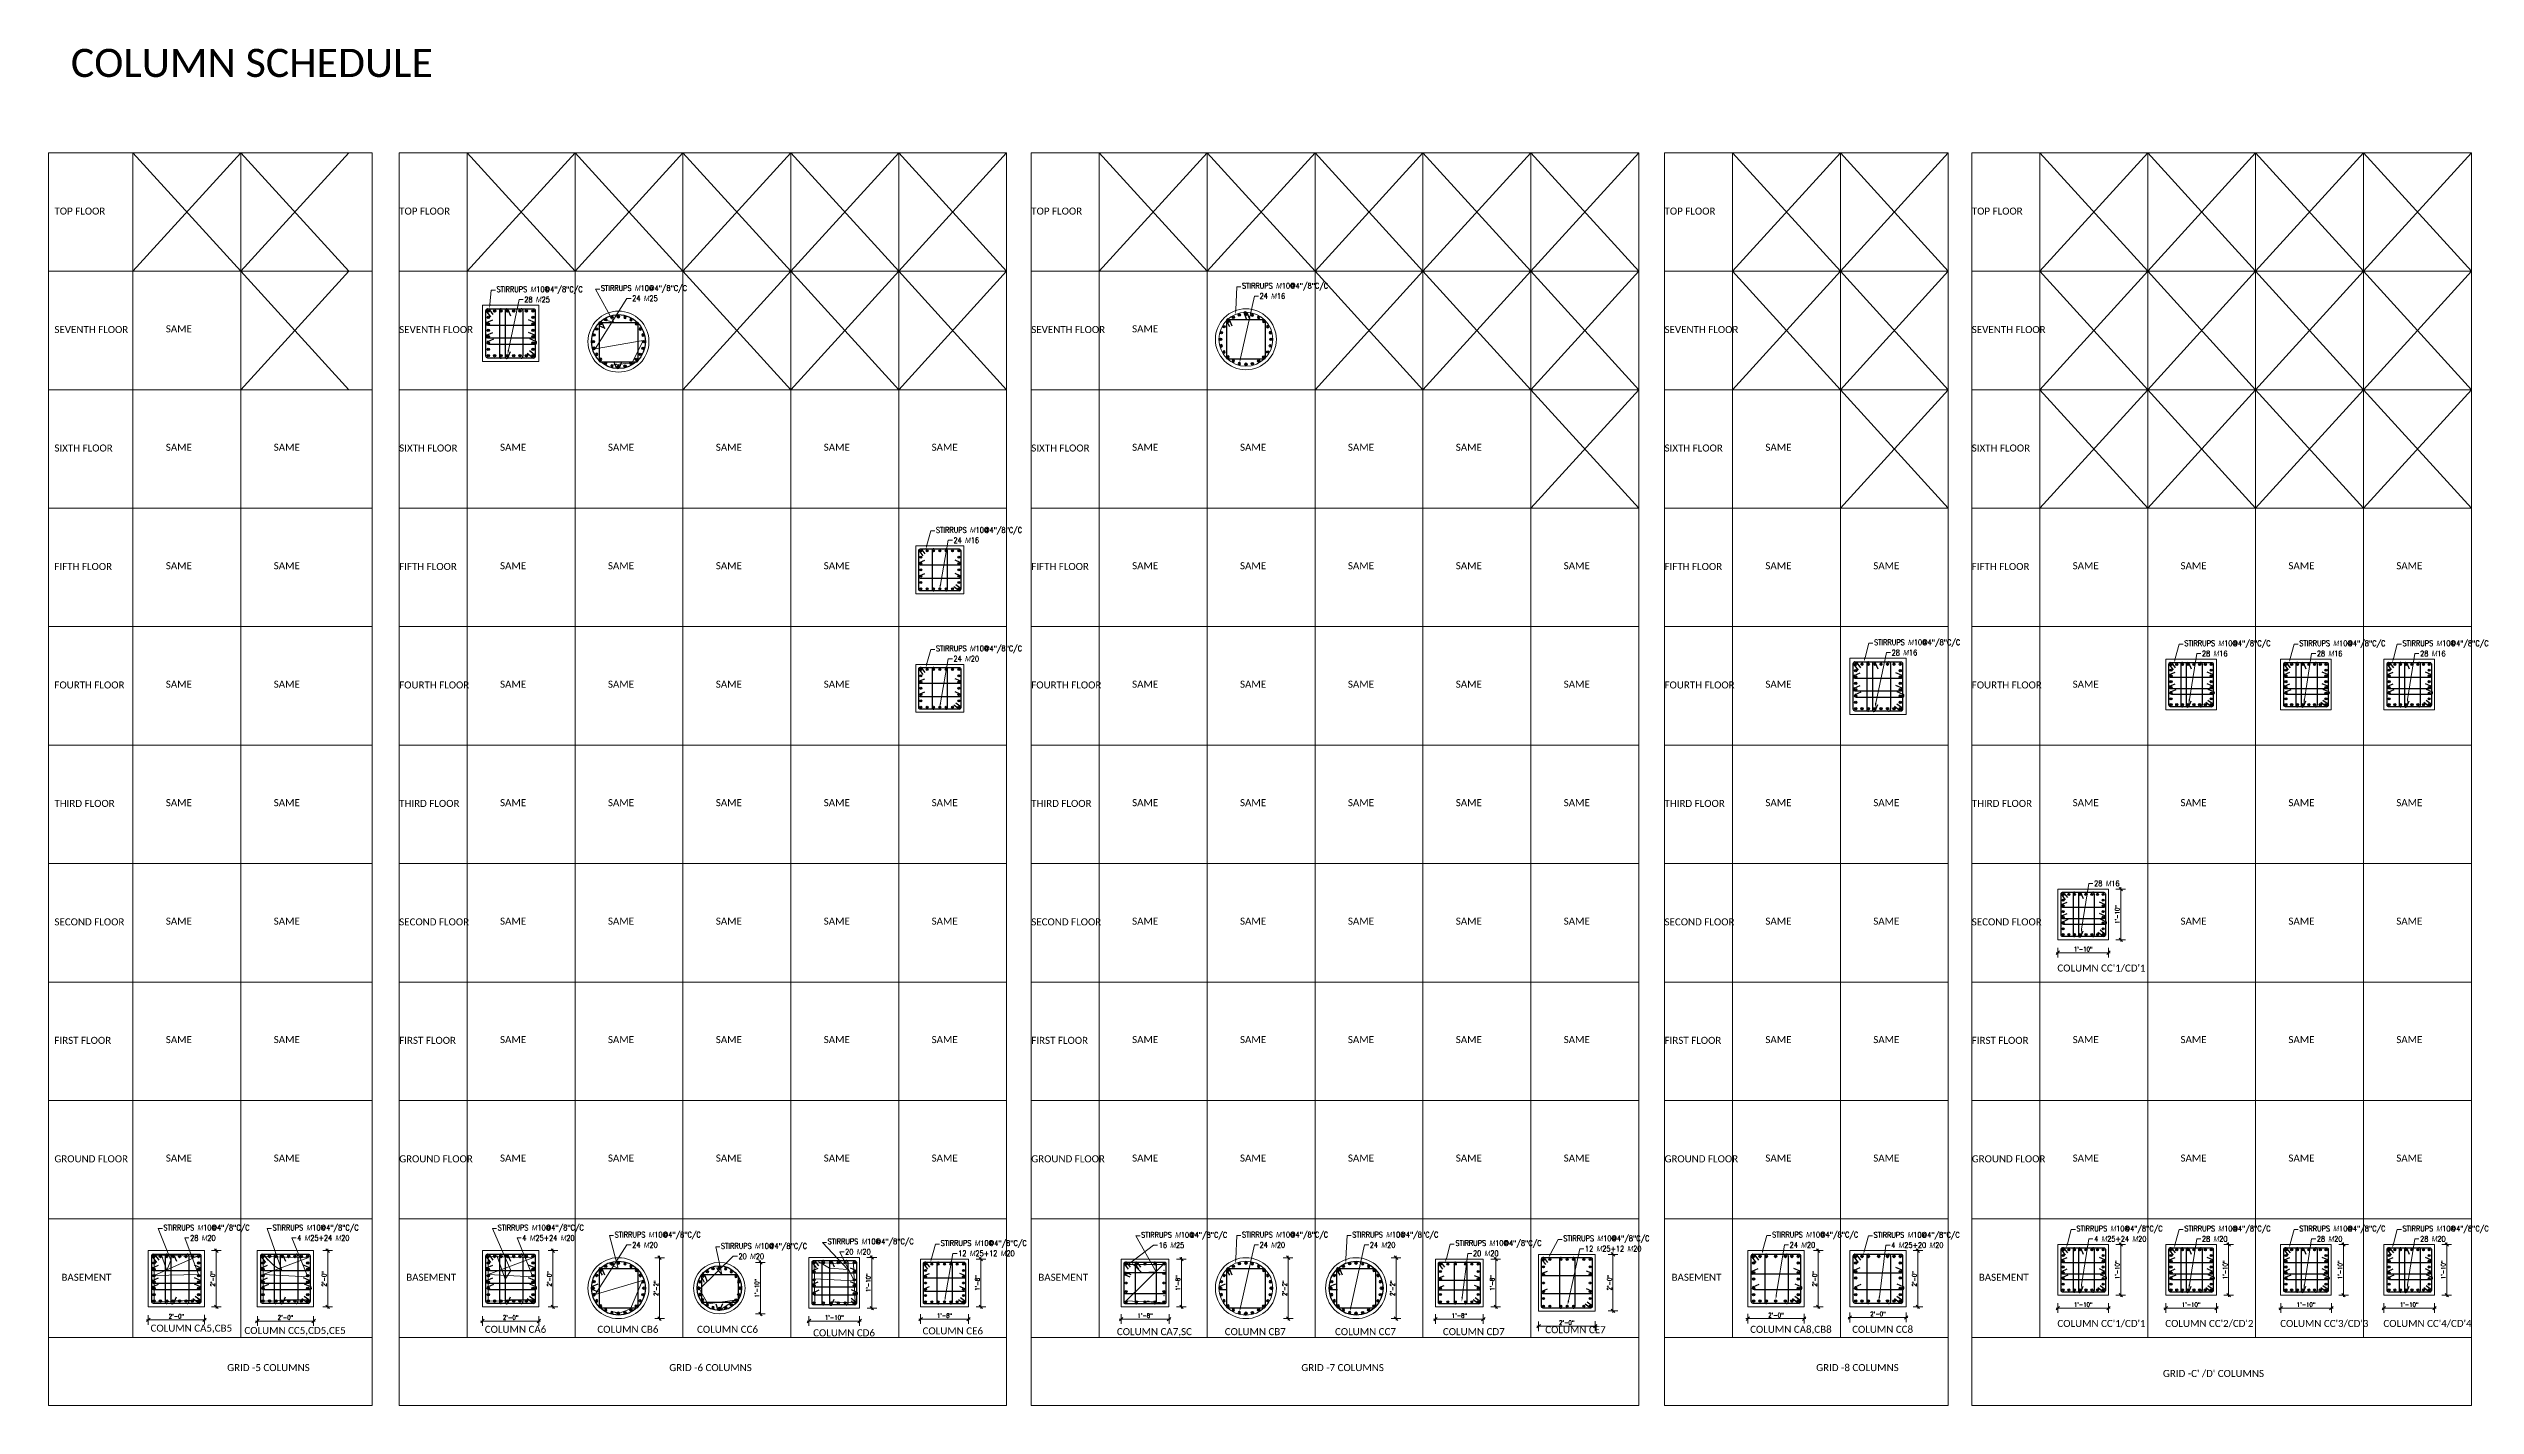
# Model space of a CAD drawing. Header units: inches. Extents: x 0 to 162649, y -36601 to -26324.
# Drawn here: x 143564 to 144599, y -29607 to -29029 of the extents above; entities that cross this region are included whole.
import ezdxf
from ezdxf import colors
from ezdxf.entities.mleader import LeaderData, LeaderLine
from ezdxf.math import Vec2, Vec3

# ---------------------------------------------------------------- set-up
doc = ezdxf.new("R2010")
doc.units = ezdxf.units.IN
doc.header["$MEASUREMENT"] = 0
for name, color, linetype, lineweight in [('Column', 211, 'Continuous', 9), ('dimention', 1, 'Continuous', 13), ('Line', 31, 'Continuous', 5), ('OL_AR_Text', 140, 'Continuous', 5), ('Rein', 3, 'Continuous', 30), ('Stirrups', 191, 'Continuous', 25), ('TEXT', 7, 'Continuous', 9)]:
    doc.layers.add(name, color=color, linetype=linetype, lineweight=lineweight)
doc.styles.add('1-8 Annotative Text', font='calibri.ttf', dxfattribs={"height": 0.125})
doc.styles.add('DIM', font='simplex.shx', dxfattribs={"width": 0.75})
doc.styles.add('rmtext', font='romans.shx', dxfattribs={"width": 0.8})
doc.dimstyles.new('DIM-24', dxfattribs={"dimscale": 24, "dimtxt": 0.078125, "dimasz": 0.0625, "dimexe": 0.0625, "dimexo": 0.015625, "dimgap": 0.015625, "dimtad": 1, "dimdec": 1, "dimzin": 3, "dimdsep": 46, "dimlunit": 4, "dimtxsty": 'rmtext', "dimblk": 'OBLIQUE', "dimcen": 0.09375, "dimdle": 0.03125, "dimclrd": 1, "dimclre": 1, "dimclrt": 2, "dimadec": 0, "dimazin": 0, "dimtfac": 0.75, "dimtdec": 1, "dimtix": 1, "dimtmove": 0, "dimatfit": 3, "dimfxl": 0.0625, "dimfxlon": 1, "dimfrac": 1, "dimtolj": 1, "dimtzin": 0, "dimlwd": -1, "dimlwe": 5, "dimarcsym": 0})

msp = doc.modelspace()

# ---------------------------------------------------------------- texts
at = {"layer": 'OL_AR_Text', "attachment_point": 1, "style": '1-8 Annotative Text'}
for s, width, insert, char_height in [('\\PCOLUMN SCHEDULE', 1101.4299, (143574, -29008.7), 12), ('TOP FLOOR', 432.2308, (143566.97, -29096.36), 3), ('TOP FLOOR', 432.2308, (143713.97, -29096.36), 3), ('TOP FLOOR', 432.2308, (143983.47, -29096.36), 3), ('TOP FLOOR', 432.2308, (144253.47, -29096.36), 3), ('TOP FLOOR', 432.2308, (144384.47, -29096.36), 3), ('SEVENTH FLOOR', 432.2308, (143566.97, -29146.86), 3), ('SAME', 432.2308, (143614.47, -29146.54), 3), ('SEVENTH FLOOR', 432.2308, (143713.97, -29146.86), 3), ('SEVENTH FLOOR', 432.2308, (143983.47, -29146.86), 3), ('SAME', 432.2308, (144026.47, -29146.54), 3), ('SEVENTH FLOOR', 432.2308, (144253.47, -29146.86), 3), ('SEVENTH FLOOR', 432.2308, (144384.47, -29146.86), 3), ('SIXTH FLOOR', 432.2308, (143566.97, -29197.36), 3), ('SAME', 432.2308, (143614.47, -29197.04), 3), ('SAME', 432.2308, (143660.47, -29197.04), 3), ('SIXTH FLOOR', 432.2308, (143713.97, -29197.36), 3), ('SAME', 432.2308, (143756.97, -29197.04), 3), ('SAME', 432.2308, (143802.97, -29197.04), 3), ('SAME', 432.2308, (143848.97, -29197.04), 3), ('SAME', 432.2308, (143894.97, -29197.04), 3), ('SAME', 432.2308, (143940.97, -29197.04), 3), ('SIXTH FLOOR', 432.2308, (143983.47, -29197.36), 3), ('SAME', 432.2308, (144026.47, -29197.04), 3), ('SAME', 432.2308, (144072.47, -29197.04), 3), ('SAME', 432.2308, (144118.47, -29197.04), 3), ('SAME', 432.2308, (144164.47, -29197.04), 3), ('SIXTH FLOOR', 432.2308, (144253.47, -29197.36), 3), ('SAME', 432.2308, (144296.47, -29197.04), 3), ('SIXTH FLOOR', 432.2308, (144384.47, -29197.36), 3), ('FIFTH FLOOR', 432.2308, (143566.97, -29247.86), 3), ('SAME', 432.2308, (143614.47, -29247.54), 3), ('SAME', 432.2308, (143660.47, -29247.54), 3), ('FIFTH FLOOR', 432.2308, (143713.97, -29247.86), 3), ('SAME', 432.2308, (143756.97, -29247.54), 3), ('SAME', 432.2308, (143802.97, -29247.54), 3), ('SAME', 432.2308, (143848.97, -29247.54), 3), ('SAME', 432.2308, (143894.97, -29247.54), 3), ('FIFTH FLOOR', 432.2308, (143983.47, -29247.86), 3), ('SAME', 432.2308, (144026.47, -29247.54), 3), ('SAME', 432.2308, (144072.47, -29247.54), 3), ('SAME', 432.2308, (144118.47, -29247.54), 3), ('SAME', 432.2308, (144164.47, -29247.54), 3), ('SAME', 432.2308, (144210.47, -29247.54), 3), ('FIFTH FLOOR', 432.2308, (144253.47, -29247.86), 3), ('SAME', 432.2308, (144296.47, -29247.54), 3), ('SAME', 432.2308, (144342.47, -29247.54), 3), ('FIFTH FLOOR', 432.2308, (144384.47, -29247.86), 3), ('SAME', 432.2308, (144427.47, -29247.54), 3), ('SAME', 432.2308, (144473.47, -29247.54), 3), ('SAME', 432.2308, (144519.47, -29247.54), 3), ('SAME', 432.2308, (144565.47, -29247.54), 3), ('FOURTH FLOOR', 432.2308, (143566.97, -29298.36), 3), ('SAME', 432.2308, (143614.47, -29298.04), 3), ('SAME', 432.2308, (143660.47, -29298.04), 3), ('FOURTH FLOOR', 432.2308, (143713.97, -29298.36), 3), ('SAME', 432.2308, (143756.97, -29298.04), 3), ('SAME', 432.2308, (143802.97, -29298.04), 3), ('SAME', 432.2308, (143848.97, -29298.04), 3), ('SAME', 432.2308, (143894.97, -29298.04), 3), ('FOURTH FLOOR', 432.2308, (143983.47, -29298.36), 3), ('SAME', 432.2308, (144026.47, -29298.04), 3), ('SAME', 432.2308, (144072.47, -29298.04), 3), ('SAME', 432.2308, (144118.47, -29298.04), 3), ('SAME', 432.2308, (144164.47, -29298.04), 3), ('SAME', 432.2308, (144210.47, -29298.04), 3), ('FOURTH FLOOR', 432.2308, (144253.47, -29298.36), 3), ('SAME', 432.2308, (144296.47, -29298.04), 3), ('FOURTH FLOOR', 432.2308, (144384.47, -29298.36), 3), ('SAME', 432.2308, (144427.47, -29298.04), 3), ('THIRD FLOOR', 432.2308, (143566.97, -29348.86), 3), ('SAME', 432.2308, (143614.47, -29348.54), 3), ('SAME', 432.2308, (143660.47, -29348.54), 3), ('THIRD FLOOR', 432.2308, (143713.97, -29348.86), 3), ('SAME', 432.2308, (143756.97, -29348.54), 3), ('SAME', 432.2308, (143802.97, -29348.54), 3), ('SAME', 432.2308, (143848.97, -29348.54), 3), ('SAME', 432.2308, (143894.97, -29348.54), 3), ('SAME', 432.2308, (143940.97, -29348.54), 3), ('THIRD FLOOR', 432.2308, (143983.47, -29348.86), 3), ('SAME', 432.2308, (144026.47, -29348.54), 3), ('SAME', 432.2308, (144072.47, -29348.54), 3), ('SAME', 432.2308, (144118.47, -29348.54), 3), ('SAME', 432.2308, (144164.47, -29348.54), 3), ('SAME', 432.2308, (144210.47, -29348.54), 3), ('THIRD FLOOR', 432.2308, (144253.47, -29348.86), 3), ('SAME', 432.2308, (144296.47, -29348.54), 3), ('SAME', 432.2308, (144342.47, -29348.54), 3), ('THIRD FLOOR', 432.2308, (144384.47, -29348.86), 3), ('SAME', 432.2308, (144427.47, -29348.54), 3), ('SAME', 432.2308, (144473.47, -29348.54), 3), ('SAME', 432.2308, (144519.47, -29348.54), 3), ('SAME', 432.2308, (144565.47, -29348.54), 3), ('SECOND FLOOR', 432.2308, (143566.97, -29399.36), 3), ('SAME', 432.2308, (143614.47, -29399.04), 3), ('SAME', 432.2308, (143660.47, -29399.04), 3), ('SECOND FLOOR', 432.2308, (143713.97, -29399.36), 3), ('SAME', 432.2308, (143756.97, -29399.04), 3), ('SAME', 432.2308, (143802.97, -29399.04), 3), ('SAME', 432.2308, (143848.97, -29399.04), 3), ('SAME', 432.2308, (143894.97, -29399.04), 3), ('SAME', 432.2308, (143940.97, -29399.04), 3), ('SECOND FLOOR', 432.2308, (143983.47, -29399.36), 3), ('SAME', 432.2308, (144026.47, -29399.04), 3), ('SAME', 432.2308, (144072.47, -29399.04), 3), ('SAME', 432.2308, (144118.47, -29399.04), 3), ('SAME', 432.2308, (144164.47, -29399.04), 3), ('SAME', 432.2308, (144210.47, -29399.04), 3), ('SECOND FLOOR', 432.2308, (144253.47, -29399.36), 3), ('SAME', 432.2308, (144296.47, -29399.04), 3), ('SAME', 432.2308, (144342.47, -29399.04), 3), ('SECOND FLOOR', 432.2308, (144384.47, -29399.36), 3), ('SAME', 432.2308, (144473.47, -29399.04), 3), ('SAME', 432.2308, (144519.47, -29399.04), 3), ('SAME', 432.2308, (144565.47, -29399.04), 3), ('FIRST FLOOR', 432.2308, (143566.97, -29449.86), 3), ('SAME', 432.2308, (143614.47, -29449.54), 3), ('SAME', 432.2308, (143660.47, -29449.54), 3), ('FIRST FLOOR', 432.2308, (143713.97, -29449.86), 3), ('SAME', 432.2308, (143756.97, -29449.54), 3), ('SAME', 432.2308, (143802.97, -29449.54), 3), ('SAME', 432.2308, (143848.97, -29449.54), 3), ('SAME', 432.2308, (143894.97, -29449.54), 3), ('SAME', 432.2308, (143940.97, -29449.54), 3), ('FIRST FLOOR', 432.2308, (143983.47, -29449.86), 3), ('SAME', 432.2308, (144026.47, -29449.54), 3), ('SAME', 432.2308, (144072.47, -29449.54), 3), ('SAME', 432.2308, (144118.47, -29449.54), 3), ('SAME', 432.2308, (144164.47, -29449.54), 3), ('SAME', 432.2308, (144210.47, -29449.54), 3), ('FIRST FLOOR', 432.2308, (144253.47, -29449.86), 3), ('SAME', 432.2308, (144296.47, -29449.54), 3), ('SAME', 432.2308, (144342.47, -29449.54), 3), ('FIRST FLOOR', 432.2308, (144384.47, -29449.86), 3), ('SAME', 432.2308, (144427.47, -29449.54), 3), ('SAME', 432.2308, (144473.47, -29449.54), 3), ('SAME', 432.2308, (144519.47, -29449.54), 3), ('SAME', 432.2308, (144565.47, -29449.54), 3), ('GROUND FLOOR', 432.2308, (143566.97, -29500.36), 3), ('SAME', 432.2308, (143614.47, -29500.04), 3), ('SAME', 432.2308, (143660.47, -29500.04), 3), ('GROUND FLOOR', 432.2308, (143713.97, -29500.36), 3), ('SAME', 432.2308, (143756.97, -29500.04), 3), ('SAME', 432.2308, (143802.97, -29500.04), 3), ('SAME', 432.2308, (143848.97, -29500.04), 3), ('SAME', 432.2308, (143894.97, -29500.04), 3), ('SAME', 432.2308, (143940.97, -29500.04), 3), ('GROUND FLOOR', 432.2308, (143983.47, -29500.36), 3), ('SAME', 432.2308, (144026.47, -29500.04), 3), ('SAME', 432.2308, (144072.47, -29500.04), 3), ('SAME', 432.2308, (144118.47, -29500.04), 3), ('SAME', 432.2308, (144164.47, -29500.04), 3), ('SAME', 432.2308, (144210.47, -29500.04), 3), ('GROUND FLOOR', 432.2308, (144253.47, -29500.36), 3), ('SAME', 432.2308, (144296.47, -29500.04), 3), ('SAME', 432.2308, (144342.47, -29500.04), 3), ('GROUND FLOOR', 432.2308, (144384.47, -29500.36), 3), ('SAME', 432.2308, (144427.47, -29500.04), 3), ('SAME', 432.2308, (144473.47, -29500.04), 3), ('SAME', 432.2308, (144519.47, -29500.04), 3), ('SAME', 432.2308, (144565.47, -29500.04), 3), ('BASEMENT', 432.2308, (143569.97, -29550.86), 3), ('BASEMENT', 432.2308, (143716.97, -29550.86), 3), ('BASEMENT', 432.2308, (143986.47, -29550.86), 3), ('BASEMENT', 432.2308, (144256.47, -29550.86), 3), ('BASEMENT', 432.2308, (144387.47, -29550.86), 3), ('COLUMN CB7', 432.2308, (144065.97, -29574.04), 3), ('GRID -5 COLUMNS', 432.2308, (143640.63, -29589.36), 3), ('GRID -6 COLUMNS', 432.2308, (143829.13, -29589.36), 3), ('GRID -7 COLUMNS', 432.2308, (144098.63, -29589.36), 3), ('GRID -8 COLUMNS', 432.2308, (144318.13, -29589.36), 3), ("GRID -C' /D' COLUMNS", 432.2308, (144465.97, -29591.86), 3)]:
    msp.add_mtext_dynamic_manual_height_columns(s, width=width, gutter_width=60, heights=[0], dxfattribs=dict(at, insert=insert, char_height=char_height))
at = {"layer": 'OL_AR_Text', "char_height": 3, "attachment_point": 1, "style": '1-8 Annotative Text'}
for s, insert in [("COLUMN CC'1/CD'1", (144420.97, -29419.04)), ('COLUMN CA5,CB5', (143607.97, -29572.54)), ('COLUMN CA6', (143750.47, -29573.04)), ('COLUMN CB6', (143798.47, -29573.04)), ('COLUMN CC6', (143840.97, -29573.04)), ('COLUMN CE7', (144202.62, -29573.21)), ('COLUMN CA8,CB8', (144289.97, -29573.04)), ('COLUMN CC8', (144333.47, -29573.04)), ("COLUMN CC'1/CD'1", (144420.97, -29570.54)), ("COLUMN CC'2/CD'2", (144466.97, -29570.54)), ("COLUMN CC'3/CD'3", (144515.97, -29570.54)), ("COLUMN CC'4/CD'4", (144559.97, -29570.54)), ('COLUMN CC5,CD5,CE5', (143647.97, -29573.54)), ('COLUMN CD6', (143890.47, -29574.54)), ('COLUMN CE6', (143937.12, -29573.71)), ('COLUMN CA7,SC', (144019.97, -29574.04)), ('COLUMN CC7', (144112.97, -29574.04)), ('COLUMN CD7', (144158.97, -29574.04))]:
    msp.add_mtext(s, dxfattribs=dict(at, insert=insert))

# ---------------------------------------------------------------- blocks, each defined once
blk = doc.blocks.new('*U718')
at = {"layer": 'Rein'}
h = blk.add_hatch(color=256, dxfattribs=at)
h.dxf.hatch_style = 1
h.paths.add_polyline_path([(0.5, 0, 1), (-0.5, 0, 1)])
blk.add_circle((0, 0), 0.5, dxfattribs=at)
blk = doc.blocks.new('*U719')
at = {"layer": 'Column', "color": 0, "linetype": 'ByBlock', "lineweight": -2, "transparency": 16777216}
for p, rotation in [((158178.2, -29645.1), 59.99999999999999), ((158179.9, -29642.9), 45.00000000000001), ((158182.1, -29641.2), 29.99999999999998), ((158184.7, -29640.1), 15), ((158177.1, -29647.7), 75.00000000000001)]:
    blk.add_blockref('*U718', p, dxfattribs=dict(at, rotation=rotation))
blk.add_blockref('*U718', (158187.5, -29639.8), dxfattribs=at)
blk = doc.blocks.new('*U720')
at = {"layer": 'Rein'}
h = blk.add_hatch(color=256, dxfattribs=at)
h.dxf.hatch_style = 1
h.paths.add_polyline_path([(0.5, 0, 1), (-0.5, 0, 1)])
blk.add_circle((0, 0), 0.5, dxfattribs=at)
blk = doc.blocks.new('*U721')
at = {"layer": 'Column', "color": 0, "linetype": 'ByBlock', "lineweight": -2, "transparency": 16777216}
for p, rotation in [((158178.2, -29645.1), 59.99999999999999), ((158179.9, -29642.9), 45.00000000000001), ((158182.1, -29641.2), 29.99999999999998), ((158184.7, -29640.1), 15), ((158177.1, -29647.7), 75.00000000000001)]:
    blk.add_blockref('*U720', p, dxfattribs=dict(at, rotation=rotation))
blk.add_blockref('*U720', (158187.5, -29639.8), dxfattribs=at)
blk = doc.blocks.new('*U722')
at = {"layer": 'Rein'}
h = blk.add_hatch(color=256, dxfattribs=at)
h.dxf.hatch_style = 1
h.paths.add_polyline_path([(0.5, 0, 1), (-0.5, 0, 1)])
blk.add_circle((0, 0), 0.5, dxfattribs=at)
blk = doc.blocks.new('*U723')
at = {"layer": 'Column', "color": 0, "linetype": 'ByBlock', "lineweight": -2, "transparency": 16777216}
for p, rotation in [((158178.2, -29645.1), 59.99999999999999), ((158179.9, -29642.9), 45.00000000000001), ((158182.1, -29641.2), 29.99999999999998), ((158184.7, -29640.1), 15), ((158177.1, -29647.7), 75.00000000000001)]:
    blk.add_blockref('*U722', p, dxfattribs=dict(at, rotation=rotation))
blk.add_blockref('*U722', (158187.5, -29639.8), dxfattribs=at)
blk = doc.blocks.new('*U724')
at = {"layer": 'Rein'}
h = blk.add_hatch(color=256, dxfattribs=at)
h.dxf.hatch_style = 1
h.paths.add_polyline_path([(0.5, 0, 1), (-0.5, 0, 1)])
blk.add_circle((0, 0), 0.5, dxfattribs=at)
blk = doc.blocks.new('*U725')
at = {"layer": 'Column', "color": 0, "linetype": 'ByBlock', "lineweight": -2, "transparency": 16777216}
for p, rotation in [((158178.2, -29645.1), 59.99999999999999), ((158179.9, -29642.9), 45.00000000000001), ((158182.1, -29641.2), 29.99999999999998), ((158184.7, -29640.1), 15), ((158177.1, -29647.7), 75.00000000000001)]:
    blk.add_blockref('*U724', p, dxfattribs=dict(at, rotation=rotation))
blk.add_blockref('*U724', (158187.5, -29639.8), dxfattribs=at)
blk = doc.blocks.new('*U726')
at = {"layer": 'Rein'}
h = blk.add_hatch(color=256, dxfattribs=at)
h.dxf.hatch_style = 1
h.paths.add_polyline_path([(0.5, 0, 1), (-0.5, 0, 1)])
blk.add_circle((0, 0), 0.5, dxfattribs=at)
blk = doc.blocks.new('*U727')
at = {"layer": 'Column', "color": 0, "linetype": 'ByBlock', "lineweight": -2, "transparency": 16777216}
for p, rotation in [((158222.9, -29645.4), 54), ((158224.9, -29643.4), 35.99999999999999), ((158227.3, -29642.2), 17.99999999999999), ((158221.2, -29650.5), 90), ((158221.7, -29647.8), 72)]:
    blk.add_blockref('*U726', p, dxfattribs=dict(at, rotation=rotation))
blk.add_blockref('*U726', (158230, -29641.8), dxfattribs=at)
blk = doc.blocks.new('*U728')
at = {"layer": 'Rein'}
h = blk.add_hatch(color=256, dxfattribs=at)
h.dxf.hatch_style = 1
h.paths.add_polyline_path([(0.5, 0, 1), (-0.5, 0, 1)])
blk.add_circle((0, 0), 0.5, dxfattribs=at)
blk = doc.blocks.new('*U729')
at = {"layer": 'Column', "color": 0, "linetype": 'ByBlock', "lineweight": -2, "transparency": 16777216}
for p, rotation in [((158222.9, -29645.4), 54), ((158224.9, -29643.4), 35.99999999999999), ((158227.3, -29642.2), 17.99999999999999), ((158221.2, -29650.5), 90), ((158221.7, -29647.8), 72)]:
    blk.add_blockref('*U728', p, dxfattribs=dict(at, rotation=rotation))
blk.add_blockref('*U728', (158230, -29641.8), dxfattribs=at)
blk = doc.blocks.new('*U730')
at = {"layer": 'Rein'}
h = blk.add_hatch(color=256, dxfattribs=at)
h.dxf.hatch_style = 1
h.paths.add_polyline_path([(0.5, 0, 1), (-0.5, 0, 1)])
blk.add_circle((0, 0), 0.5, dxfattribs=at)
blk = doc.blocks.new('*U731')
at = {"layer": 'Column', "color": 0, "linetype": 'ByBlock', "lineweight": -2, "transparency": 16777216}
for p, rotation in [((158222.9, -29645.4), 54), ((158224.9, -29643.4), 35.99999999999999), ((158227.3, -29642.2), 17.99999999999999), ((158221.2, -29650.5), 90), ((158221.7, -29647.8), 72)]:
    blk.add_blockref('*U730', p, dxfattribs=dict(at, rotation=rotation))
blk.add_blockref('*U730', (158230, -29641.8), dxfattribs=at)
blk = doc.blocks.new('*U732')
at = {"layer": 'Rein'}
h = blk.add_hatch(color=256, dxfattribs=at)
h.dxf.hatch_style = 1
h.paths.add_polyline_path([(0.5, 0, 1), (-0.5, 0, 1)])
blk.add_circle((0, 0), 0.5, dxfattribs=at)
blk = doc.blocks.new('*U733')
at = {"layer": 'Column', "color": 0, "linetype": 'ByBlock', "lineweight": -2, "transparency": 16777216}
for p, rotation in [((158222.9, -29645.4), 54), ((158224.9, -29643.4), 35.99999999999999), ((158227.3, -29642.2), 17.99999999999999), ((158221.2, -29650.5), 90), ((158221.7, -29647.8), 72)]:
    blk.add_blockref('*U732', p, dxfattribs=dict(at, rotation=rotation))
blk.add_blockref('*U732', (158230, -29641.8), dxfattribs=at)
blk = doc.blocks.new('*U734')
at = {"layer": 'Rein'}
h = blk.add_hatch(color=256, dxfattribs=at)
h.dxf.hatch_style = 1
h.paths.add_polyline_path([(0.5, 0, 1), (-0.5, 0, 1)])
blk.add_circle((0, 0), 0.5, dxfattribs=at)
blk = doc.blocks.new('*U735')
at = {"layer": 'Column', "color": 0, "linetype": 'ByBlock', "lineweight": -2, "transparency": 16777216}
for p, rotation in [((158178.2, -29645.1), 59.99999999999999), ((158179.9, -29642.9), 45.00000000000001), ((158182.1, -29641.2), 29.99999999999998), ((158184.7, -29640.1), 15), ((158177.1, -29647.7), 75.00000000000001)]:
    blk.add_blockref('*U734', p, dxfattribs=dict(at, rotation=rotation))
blk.add_blockref('*U734', (158187.5, -29639.8), dxfattribs=at)
blk = doc.blocks.new('*U736')
at = {"layer": 'Rein'}
h = blk.add_hatch(color=256, dxfattribs=at)
h.dxf.hatch_style = 1
h.paths.add_polyline_path([(0.5, 0, 1), (-0.5, 0, 1)])
blk.add_circle((0, 0), 0.5, dxfattribs=at)
blk = doc.blocks.new('*U737')
at = {"layer": 'Column', "color": 0, "linetype": 'ByBlock', "lineweight": -2, "transparency": 16777216}
for p, rotation in [((158178.2, -29645.1), 59.99999999999999), ((158179.9, -29642.9), 45.00000000000001), ((158182.1, -29641.2), 29.99999999999998), ((158184.7, -29640.1), 15), ((158177.1, -29647.7), 75.00000000000001)]:
    blk.add_blockref('*U736', p, dxfattribs=dict(at, rotation=rotation))
blk.add_blockref('*U736', (158187.5, -29639.8), dxfattribs=at)
blk = doc.blocks.new('*U738')
at = {"layer": 'Rein'}
h = blk.add_hatch(color=256, dxfattribs=at)
h.dxf.hatch_style = 1
h.paths.add_polyline_path([(0.5, 0, 1), (-0.5, 0, 1)])
blk.add_circle((0, 0), 0.5, dxfattribs=at)
blk = doc.blocks.new('*U739')
at = {"layer": 'Column', "color": 0, "linetype": 'ByBlock', "lineweight": -2, "transparency": 16777216}
for p, rotation in [((158178.2, -29645.1), 59.99999999999999), ((158179.9, -29642.9), 45.00000000000001), ((158182.1, -29641.2), 29.99999999999998), ((158184.7, -29640.1), 15), ((158177.1, -29647.7), 75.00000000000001)]:
    blk.add_blockref('*U738', p, dxfattribs=dict(at, rotation=rotation))
blk.add_blockref('*U738', (158187.5, -29639.8), dxfattribs=at)
blk = doc.blocks.new('*U740')
at = {"layer": 'Rein'}
h = blk.add_hatch(color=256, dxfattribs=at)
h.dxf.hatch_style = 1
h.paths.add_polyline_path([(0.5, 0, 1), (-0.5, 0, 1)])
blk.add_circle((0, 0), 0.5, dxfattribs=at)
blk = doc.blocks.new('*U741')
at = {"layer": 'Column', "color": 0, "linetype": 'ByBlock', "lineweight": -2, "transparency": 16777216}
for p, rotation in [((158178.2, -29645.1), 59.99999999999999), ((158179.9, -29642.9), 45.00000000000001), ((158182.1, -29641.2), 29.99999999999998), ((158184.7, -29640.1), 15), ((158177.1, -29647.7), 75.00000000000001)]:
    blk.add_blockref('*U740', p, dxfattribs=dict(at, rotation=rotation))
blk.add_blockref('*U740', (158187.5, -29639.8), dxfattribs=at)
blk = doc.blocks.new('*U742')
at = {"layer": 'Rein'}
h = blk.add_hatch(color=256, dxfattribs=at)
h.dxf.hatch_style = 1
h.paths.add_polyline_path([(0.5, 0, 1), (-0.5, 0, 1)])
blk.add_circle((0, 0), 0.5, dxfattribs=at)
blk = doc.blocks.new('*U743')
at = {"layer": 'Column', "color": 0, "linetype": 'ByBlock', "lineweight": -2, "transparency": 16777216}
for p, rotation in [((158178.2, -29645.1), 59.99999999999999), ((158179.9, -29642.9), 45.00000000000001), ((158182.1, -29641.2), 29.99999999999998), ((158184.7, -29640.1), 15), ((158177.1, -29647.7), 75.00000000000001)]:
    blk.add_blockref('*U742', p, dxfattribs=dict(at, rotation=rotation))
blk.add_blockref('*U742', (158187.5, -29639.8), dxfattribs=at)
blk = doc.blocks.new('*U744')
at = {"layer": 'Rein'}
h = blk.add_hatch(color=256, dxfattribs=at)
h.dxf.hatch_style = 1
h.paths.add_polyline_path([(0.5, 0, 1), (-0.5, 0, 1)])
blk.add_circle((0, 0), 0.5, dxfattribs=at)
blk = doc.blocks.new('*U745')
at = {"layer": 'Column', "color": 0, "linetype": 'ByBlock', "lineweight": -2, "transparency": 16777216}
for p, rotation in [((158178.2, -29645.1), 59.99999999999999), ((158179.9, -29642.9), 45.00000000000001), ((158182.1, -29641.2), 29.99999999999998), ((158184.7, -29640.1), 15), ((158177.1, -29647.7), 75.00000000000001)]:
    blk.add_blockref('*U744', p, dxfattribs=dict(at, rotation=rotation))
blk.add_blockref('*U744', (158187.5, -29639.8), dxfattribs=at)
blk = doc.blocks.new('*U746')
at = {"layer": 'Rein'}
h = blk.add_hatch(color=256, dxfattribs=at)
h.dxf.hatch_style = 1
h.paths.add_polyline_path([(0.5, 0, 1), (-0.5, 0, 1)])
blk.add_circle((0, 0), 0.5, dxfattribs=at)
blk = doc.blocks.new('*U747')
at = {"layer": 'Column', "color": 0, "linetype": 'ByBlock', "lineweight": -2, "transparency": 16777216}
for p, rotation in [((158178.2, -29645.1), 59.99999999999999), ((158179.9, -29642.9), 45.00000000000001), ((158182.1, -29641.2), 29.99999999999998), ((158184.7, -29640.1), 15), ((158177.1, -29647.7), 75.00000000000001)]:
    blk.add_blockref('*U746', p, dxfattribs=dict(at, rotation=rotation))
blk.add_blockref('*U746', (158187.5, -29639.8), dxfattribs=at)
blk = doc.blocks.new('*U748')
at = {"layer": 'Rein'}
h = blk.add_hatch(color=256, dxfattribs=at)
h.dxf.hatch_style = 1
h.paths.add_polyline_path([(0.5, 0, 1), (-0.5, 0, 1)])
blk.add_circle((0, 0), 0.5, dxfattribs=at)
blk = doc.blocks.new('*U749')
at = {"layer": 'Column', "color": 0, "linetype": 'ByBlock', "lineweight": -2, "transparency": 16777216}
for p, rotation in [((158178.2, -29645.1), 59.99999999999999), ((158179.9, -29642.9), 45.00000000000001), ((158182.1, -29641.2), 29.99999999999998), ((158184.7, -29640.1), 15), ((158177.1, -29647.7), 75.00000000000001)]:
    blk.add_blockref('*U748', p, dxfattribs=dict(at, rotation=rotation))
blk.add_blockref('*U748', (158187.5, -29639.8), dxfattribs=at)
blk = doc.blocks.new('*U750')
at = {"layer": 'Rein'}
h = blk.add_hatch(color=256, dxfattribs=at)
h.dxf.hatch_style = 1
h.paths.add_polyline_path([(0.5, 0, 1), (-0.5, 0, 1)])
blk.add_circle((0, 0), 0.5, dxfattribs=at)
blk = doc.blocks.new('*U751')
at = {"layer": 'Column', "color": 0, "linetype": 'ByBlock', "lineweight": -2, "transparency": 16777216}
for p, rotation in [((158178.2, -29645.1), 59.99999999999999), ((158179.9, -29642.9), 45.00000000000001), ((158182.1, -29641.2), 29.99999999999998), ((158184.7, -29640.1), 15), ((158177.1, -29647.7), 75.00000000000001)]:
    blk.add_blockref('*U750', p, dxfattribs=dict(at, rotation=rotation))
blk.add_blockref('*U750', (158187.5, -29639.8), dxfattribs=at)
blk = doc.blocks.new('*U752')
at = {"layer": 'Rein'}
h = blk.add_hatch(color=256, dxfattribs=at)
h.dxf.hatch_style = 1
h.paths.add_polyline_path([(0.5, 0, 1), (-0.5, 0, 1)])
blk.add_circle((0, 0), 0.5, dxfattribs=at)
blk = doc.blocks.new('*U753')
at = {"layer": 'Column', "color": 0, "linetype": 'ByBlock', "lineweight": -2, "transparency": 16777216}
for p, rotation in [((158178.2, -29645.1), 59.99999999999999), ((158179.9, -29642.9), 45.00000000000001), ((158182.1, -29641.2), 29.99999999999998), ((158184.7, -29640.1), 15), ((158177.1, -29647.7), 75.00000000000001)]:
    blk.add_blockref('*U752', p, dxfattribs=dict(at, rotation=rotation))
blk.add_blockref('*U752', (158187.5, -29639.8), dxfattribs=at)
blk = doc.blocks.new('*U754')
at = {"layer": 'Rein'}
h = blk.add_hatch(color=256, dxfattribs=at)
h.dxf.hatch_style = 1
h.paths.add_polyline_path([(0.5, 0, 1), (-0.5, 0, 1)])
blk.add_circle((0, 0), 0.5, dxfattribs=at)
blk = doc.blocks.new('*U755')
at = {"layer": 'Column', "color": 0, "linetype": 'ByBlock', "lineweight": -2, "transparency": 16777216}
for p, rotation in [((158178.2, -29645.1), 59.99999999999999), ((158179.9, -29642.9), 45.00000000000001), ((158182.1, -29641.2), 29.99999999999998), ((158184.7, -29640.1), 15), ((158177.1, -29647.7), 75.00000000000001)]:
    blk.add_blockref('*U754', p, dxfattribs=dict(at, rotation=rotation))
blk.add_blockref('*U754', (158187.5, -29639.8), dxfattribs=at)
blk = doc.blocks.new('*U756')
at = {"layer": 'Rein'}
h = blk.add_hatch(color=256, dxfattribs=at)
h.dxf.hatch_style = 1
h.paths.add_polyline_path([(0.5, 0, 1), (-0.5, 0, 1)])
blk.add_circle((0, 0), 0.5, dxfattribs=at)
blk = doc.blocks.new('*U757')
at = {"layer": 'Column', "color": 0, "linetype": 'ByBlock', "lineweight": -2, "transparency": 16777216}
for p, rotation in [((158178.2, -29645.1), 59.99999999999999), ((158179.9, -29642.9), 45.00000000000001), ((158182.1, -29641.2), 29.99999999999998), ((158184.7, -29640.1), 15), ((158177.1, -29647.7), 75.00000000000001)]:
    blk.add_blockref('*U756', p, dxfattribs=dict(at, rotation=rotation))
blk.add_blockref('*U756', (158187.5, -29639.8), dxfattribs=at)
blk = doc.blocks.new('*U766')
at = {"layer": 'Rein'}
h = blk.add_hatch(color=256, dxfattribs=at)
h.dxf.hatch_style = 1
h.paths.add_polyline_path([(0.5, 0, 1), (-0.5, 0, 1)])
blk.add_circle((0, 0), 0.5, dxfattribs=at)
blk = doc.blocks.new('*U767')
at = {"layer": 'Column', "color": 0, "linetype": 'ByBlock', "lineweight": -2, "transparency": 16777216}
for p, rotation in [((158178.2, -29645.1), 59.99999999999999), ((158179.9, -29642.9), 45.00000000000001), ((158182.1, -29641.2), 29.99999999999998), ((158184.7, -29640.1), 15), ((158177.1, -29647.7), 75.00000000000001)]:
    blk.add_blockref('*U766', p, dxfattribs=dict(at, rotation=rotation))
blk.add_blockref('*U766', (158187.5, -29639.8), dxfattribs=at)
blk = doc.blocks.new('*U768')
at = {"layer": 'Rein'}
h = blk.add_hatch(color=256, dxfattribs=at)
h.dxf.hatch_style = 1
h.paths.add_polyline_path([(0.5, 0, 1), (-0.5, 0, 1)])
blk.add_circle((0, 0), 0.5, dxfattribs=at)
blk = doc.blocks.new('*U769')
at = {"layer": 'Column', "color": 0, "linetype": 'ByBlock', "lineweight": -2, "transparency": 16777216}
for p, rotation in [((158178.2, -29645.1), 59.99999999999999), ((158179.9, -29642.9), 45.00000000000001), ((158182.1, -29641.2), 29.99999999999998), ((158184.7, -29640.1), 15), ((158177.1, -29647.7), 75.00000000000001)]:
    blk.add_blockref('*U768', p, dxfattribs=dict(at, rotation=rotation))
blk.add_blockref('*U768', (158187.5, -29639.8), dxfattribs=at)
blk = doc.blocks.new('*U770')
at = {"layer": 'Rein'}
h = blk.add_hatch(color=256, dxfattribs=at)
h.dxf.hatch_style = 1
h.paths.add_polyline_path([(0.5, 0, 1), (-0.5, 0, 1)])
blk.add_circle((0, 0), 0.5, dxfattribs=at)
blk = doc.blocks.new('*U771')
at = {"layer": 'Column', "color": 0, "linetype": 'ByBlock', "lineweight": -2, "transparency": 16777216}
for p, rotation in [((158178.2, -29645.1), 59.99999999999999), ((158179.9, -29642.9), 45.00000000000001), ((158182.1, -29641.2), 29.99999999999998), ((158184.7, -29640.1), 15), ((158177.1, -29647.7), 75.00000000000001)]:
    blk.add_blockref('*U770', p, dxfattribs=dict(at, rotation=rotation))
blk.add_blockref('*U770', (158187.5, -29639.8), dxfattribs=at)
blk = doc.blocks.new('*U772')
at = {"layer": 'Rein'}
h = blk.add_hatch(color=256, dxfattribs=at)
h.dxf.hatch_style = 1
h.paths.add_polyline_path([(0.5, 0, 1), (-0.5, 0, 1)])
blk.add_circle((0, 0), 0.5, dxfattribs=at)
blk = doc.blocks.new('*U773')
at = {"layer": 'Column', "color": 0, "linetype": 'ByBlock', "lineweight": -2, "transparency": 16777216}
for p, rotation in [((158178.2, -29645.1), 59.99999999999999), ((158179.9, -29642.9), 45.00000000000001), ((158182.1, -29641.2), 29.99999999999998), ((158184.7, -29640.1), 15), ((158177.1, -29647.7), 75.00000000000001)]:
    blk.add_blockref('*U772', p, dxfattribs=dict(at, rotation=rotation))
blk.add_blockref('*U772', (158187.5, -29639.8), dxfattribs=at)
blk = doc.blocks.new('_Oblique')
for p, q in [((-0.49, -0.49), (0.49, 0.49)), ((0, -1.37), (0, 1.38))]:
    blk.add_line(p, q)
blk = doc.blocks.new('*D789')
at = {"layer": 'Defpoints', "color": 0, "transparency": 16777216}
for p in [(143607, -29565), (143631, -29565), (143631, -29570.5)]:
    blk.add_point(p, dxfattribs=at)
at = {"layer": 'dimention', "color": 1, "transparency": 16777216}
blk.add_line((143606.2, -29570.5), (143631.7, -29570.5), dxfattribs=at)
at = {"layer": 'dimention', "color": 1, "lineweight": 5, "transparency": 16777216}
for p, q in [((143607, -29569), (143607, -29572)), ((143631, -29569), (143631, -29572))]:
    blk.add_line(p, q, dxfattribs=at)
at = {"layer": 'dimention', "color": 1, "transparency": 16777216, "xscale": 1.5, "yscale": 1.5, "zscale": 1.5, "rotation": 180}
blk.add_blockref('_Oblique', (143607, -29570.5), dxfattribs=at)
at = {"layer": 'dimention', "color": 1, "transparency": 16777216, "xscale": 1.5, "yscale": 1.5, "zscale": 1.5}
blk.add_blockref('_Oblique', (143631, -29570.5), dxfattribs=at)
at = {"layer": 'dimention', "color": 2, "transparency": 16777216, "insert": (143619, -29569), "char_height": 1.88, "attachment_point": 5, "style": 'rmtext'}
blk.add_mtext('\\A1;2\'-0"', dxfattribs=at)
blk = doc.blocks.new('*D790')
at = {"layer": 'Defpoints', "color": 0, "transparency": 16777216}
for p in [(143631, -29541), (143636, -29541), (143631, -29565)]:
    blk.add_point(p, dxfattribs=at)
at = {"layer": 'dimention', "color": 1, "lineweight": 5, "transparency": 16777216}
for p, q in [((143634.5, -29541), (143637.5, -29541)), ((143634.5, -29565), (143637.5, -29565))]:
    blk.add_line(p, q, dxfattribs=at)
at = {"layer": 'dimention', "color": 1, "transparency": 16777216}
blk.add_line((143636, -29565.7), (143636, -29540.2), dxfattribs=at)
at = {"layer": 'dimention', "color": 1, "transparency": 16777216, "xscale": 1.5, "yscale": 1.5, "zscale": 1.5}
for p, rotation in [((143636, -29541), 90), ((143636, -29565), 270)]:
    blk.add_blockref('_Oblique', p, dxfattribs=dict(at, rotation=rotation))
at = {"layer": 'dimention', "color": 2, "transparency": 16777216, "insert": (143634.5, -29553), "char_height": 1.88, "attachment_point": 5, "rotation": 90, "style": 'rmtext'}
blk.add_mtext('\\A1;2\'-0"', dxfattribs=at)
blk = doc.blocks.new('*D791')
at = {"layer": 'Defpoints', "color": 0, "transparency": 16777216}
for p in [(143653.5, -29565), (143677.5, -29565), (143677.5, -29571)]:
    blk.add_point(p, dxfattribs=at)
at = {"layer": 'dimention', "color": 1, "transparency": 16777216}
blk.add_line((143652.7, -29571), (143678.2, -29571), dxfattribs=at)
at = {"layer": 'dimention', "color": 1, "lineweight": 5, "transparency": 16777216}
for p, q in [((143653.5, -29569.5), (143653.5, -29572.5)), ((143677.5, -29569.5), (143677.5, -29572.5))]:
    blk.add_line(p, q, dxfattribs=at)
at = {"layer": 'dimention', "color": 1, "transparency": 16777216, "xscale": 1.5, "yscale": 1.5, "zscale": 1.5, "rotation": 180}
blk.add_blockref('_Oblique', (143653.5, -29571), dxfattribs=at)
at = {"layer": 'dimention', "color": 1, "transparency": 16777216, "xscale": 1.5, "yscale": 1.5, "zscale": 1.5}
blk.add_blockref('_Oblique', (143677.5, -29571), dxfattribs=at)
at = {"layer": 'dimention', "color": 2, "transparency": 16777216, "insert": (143665.5, -29569.5), "char_height": 1.88, "attachment_point": 5, "style": 'rmtext'}
blk.add_mtext('\\A1;2\'-0"', dxfattribs=at)
blk = doc.blocks.new('*D792')
at = {"layer": 'Defpoints', "color": 0, "transparency": 16777216}
for p in [(143677.5, -29541), (143683.5, -29541), (143677.5, -29565)]:
    blk.add_point(p, dxfattribs=at)
at = {"layer": 'dimention', "color": 1, "lineweight": 5, "transparency": 16777216}
for p, q in [((143682, -29541), (143685, -29541)), ((143682, -29565), (143685, -29565))]:
    blk.add_line(p, q, dxfattribs=at)
at = {"layer": 'dimention', "color": 1, "transparency": 16777216}
blk.add_line((143683.5, -29565.7), (143683.5, -29540.2), dxfattribs=at)
at = {"layer": 'dimention', "color": 1, "transparency": 16777216, "xscale": 1.5, "yscale": 1.5, "zscale": 1.5}
for p, rotation in [((143683.5, -29541), 90), ((143683.5, -29565), 270)]:
    blk.add_blockref('_Oblique', p, dxfattribs=dict(at, rotation=rotation))
at = {"layer": 'dimention', "color": 2, "transparency": 16777216, "insert": (143682, -29553), "char_height": 1.88, "attachment_point": 5, "rotation": 90, "style": 'rmtext'}
blk.add_mtext('\\A1;2\'-0"', dxfattribs=at)
blk = doc.blocks.new('*D793')
at = {"layer": 'Defpoints', "color": 0, "transparency": 16777216}
for p in [(143749.5, -29565), (143773.5, -29565), (143773.5, -29571)]:
    blk.add_point(p, dxfattribs=at)
at = {"layer": 'dimention', "color": 1, "transparency": 16777216}
blk.add_line((143748.7, -29571), (143774.2, -29571), dxfattribs=at)
at = {"layer": 'dimention', "color": 1, "lineweight": 5, "transparency": 16777216}
for p, q in [((143749.5, -29569.5), (143749.5, -29572.5)), ((143773.5, -29569.5), (143773.5, -29572.5))]:
    blk.add_line(p, q, dxfattribs=at)
at = {"layer": 'dimention', "color": 1, "transparency": 16777216, "xscale": 1.5, "yscale": 1.5, "zscale": 1.5, "rotation": 180}
blk.add_blockref('_Oblique', (143749.5, -29571), dxfattribs=at)
at = {"layer": 'dimention', "color": 1, "transparency": 16777216, "xscale": 1.5, "yscale": 1.5, "zscale": 1.5}
blk.add_blockref('_Oblique', (143773.5, -29571), dxfattribs=at)
at = {"layer": 'dimention', "color": 2, "transparency": 16777216, "insert": (143761.5, -29569.5), "char_height": 1.88, "attachment_point": 5, "style": 'rmtext'}
blk.add_mtext('\\A1;2\'-0"', dxfattribs=at)
blk = doc.blocks.new('*D794')
at = {"layer": 'Defpoints', "color": 0, "transparency": 16777216}
for p in [(143773.5, -29541), (143779.5, -29541), (143773.5, -29565)]:
    blk.add_point(p, dxfattribs=at)
at = {"layer": 'dimention', "color": 1, "lineweight": 5, "transparency": 16777216}
for p, q in [((143778, -29541), (143781, -29541)), ((143778, -29565), (143781, -29565))]:
    blk.add_line(p, q, dxfattribs=at)
at = {"layer": 'dimention', "color": 1, "transparency": 16777216}
blk.add_line((143779.5, -29565.7), (143779.5, -29540.2), dxfattribs=at)
at = {"layer": 'dimention', "color": 1, "transparency": 16777216, "xscale": 1.5, "yscale": 1.5, "zscale": 1.5}
for p, rotation in [((143779.5, -29541), 90), ((143779.5, -29565), 270)]:
    blk.add_blockref('_Oblique', p, dxfattribs=dict(at, rotation=rotation))
at = {"layer": 'dimention', "color": 2, "transparency": 16777216, "insert": (143778, -29553), "char_height": 1.88, "attachment_point": 5, "rotation": 90, "style": 'rmtext'}
blk.add_mtext('\\A1;2\'-0"', dxfattribs=at)
blk = doc.blocks.new('*D795')
at = {"layer": 'Defpoints', "color": 0, "transparency": 16777216}
for p in [(143807.5, -29544), (143825, -29544), (143807.5, -29570)]:
    blk.add_point(p, dxfattribs=at)
at = {"layer": 'dimention', "color": 1, "lineweight": 5, "transparency": 16777216}
for p, q in [((143823.5, -29544), (143826.5, -29544)), ((143823.5, -29570), (143826.5, -29570))]:
    blk.add_line(p, q, dxfattribs=at)
at = {"layer": 'dimention', "color": 1, "transparency": 16777216}
blk.add_line((143825, -29570.7), (143825, -29543.2), dxfattribs=at)
at = {"layer": 'dimention', "color": 1, "transparency": 16777216, "xscale": 1.5, "yscale": 1.5, "zscale": 1.5}
for p, rotation in [((143825, -29544), 90), ((143825, -29570), 270)]:
    blk.add_blockref('_Oblique', p, dxfattribs=dict(at, rotation=rotation))
at = {"layer": 'dimention', "color": 2, "transparency": 16777216, "insert": (143823.5, -29557), "char_height": 1.88, "attachment_point": 5, "rotation": 90, "style": 'rmtext'}
blk.add_mtext('\\A1;2\'-2"', dxfattribs=at)
blk = doc.blocks.new('*D796')
at = {"layer": 'Defpoints', "color": 0, "transparency": 16777216}
for p in [(143850.5, -29546), (143868, -29546), (143850.5, -29568)]:
    blk.add_point(p, dxfattribs=at)
at = {"layer": 'dimention', "color": 1, "lineweight": 5, "transparency": 16777216}
for p, q in [((143866.5, -29546), (143869.5, -29546)), ((143866.5, -29568), (143869.5, -29568))]:
    blk.add_line(p, q, dxfattribs=at)
at = {"layer": 'dimention', "color": 1, "transparency": 16777216}
blk.add_line((143868, -29568.7), (143868, -29545.2), dxfattribs=at)
at = {"layer": 'dimention', "color": 1, "transparency": 16777216, "xscale": 1.5, "yscale": 1.5, "zscale": 1.5}
for p, rotation in [((143868, -29546), 90), ((143868, -29568), 270)]:
    blk.add_blockref('_Oblique', p, dxfattribs=dict(at, rotation=rotation))
at = {"layer": 'dimention', "color": 2, "transparency": 16777216, "insert": (143866.5, -29557), "char_height": 1.88, "attachment_point": 5, "rotation": 90, "style": 'rmtext'}
blk.add_mtext('\\A1;1\'-10"', dxfattribs=at)
blk = doc.blocks.new('*D778')
at = {"layer": 'Defpoints', "color": 0, "transparency": 16777216}
for p in [(143936.3, -29565), (143956.7, -29565), (143956.7, -29570.2)]:
    blk.add_point(p, dxfattribs=at)
at = {"layer": 'dimention', "color": 1, "transparency": 16777216}
blk.add_line((143935.5, -29570.2), (143957.4, -29570.2), dxfattribs=at)
at = {"layer": 'dimention', "color": 1, "lineweight": 5, "transparency": 16777216}
for p, q in [((143936.3, -29568.7), (143936.3, -29571.7)), ((143956.7, -29568.7), (143956.7, -29571.7))]:
    blk.add_line(p, q, dxfattribs=at)
at = {"layer": 'dimention', "color": 1, "transparency": 16777216, "xscale": 1.5, "yscale": 1.5, "zscale": 1.5, "rotation": 180}
blk.add_blockref('_Oblique', (143936.3, -29570.2), dxfattribs=at)
at = {"layer": 'dimention', "color": 1, "transparency": 16777216, "xscale": 1.5, "yscale": 1.5, "zscale": 1.5}
blk.add_blockref('_Oblique', (143956.7, -29570.2), dxfattribs=at)
at = {"layer": 'dimention', "color": 2, "transparency": 16777216, "insert": (143946.5, -29568.7), "char_height": 1.88, "attachment_point": 5, "style": 'rmtext'}
blk.add_mtext('\\A1;1\'-8"', dxfattribs=at)
blk = doc.blocks.new('*D779')
at = {"layer": 'Defpoints', "color": 0, "transparency": 16777216}
for p in [(143956.7, -29544.6), (143962, -29544.6), (143956.7, -29565)]:
    blk.add_point(p, dxfattribs=at)
at = {"layer": 'dimention', "color": 1, "lineweight": 5, "transparency": 16777216}
for p, q in [((143960.5, -29544.6), (143963.5, -29544.6)), ((143960.5, -29565), (143963.5, -29565))]:
    blk.add_line(p, q, dxfattribs=at)
at = {"layer": 'dimention', "color": 1, "transparency": 16777216}
blk.add_line((143962, -29565.7), (143962, -29543.8), dxfattribs=at)
at = {"layer": 'dimention', "color": 1, "transparency": 16777216, "xscale": 1.5, "yscale": 1.5, "zscale": 1.5}
for p, rotation in [((143962, -29544.6), 90), ((143962, -29565), 270)]:
    blk.add_blockref('_Oblique', p, dxfattribs=dict(at, rotation=rotation))
at = {"layer": 'dimention', "color": 2, "transparency": 16777216, "insert": (143960.5, -29554.8), "char_height": 1.88, "attachment_point": 5, "rotation": 90, "style": 'rmtext'}
blk.add_mtext('\\A1;1\'-8"', dxfattribs=at)
blk = doc.blocks.new('*D797')
at = {"layer": 'Defpoints', "color": 0, "transparency": 16777216}
for p in [(144075, -29544), (144075, -29570), (144093, -29570)]:
    blk.add_point(p, dxfattribs=at)
at = {"layer": 'dimention', "color": 1, "lineweight": 5, "transparency": 16777216}
for p, q in [((144091.5, -29544), (144094.5, -29544)), ((144091.5, -29570), (144094.5, -29570))]:
    blk.add_line(p, q, dxfattribs=at)
at = {"layer": 'dimention', "color": 1, "transparency": 16777216}
blk.add_line((144093, -29543.2), (144093, -29570.7), dxfattribs=at)
at = {"layer": 'dimention', "color": 1, "transparency": 16777216, "xscale": 1.5, "yscale": 1.5, "zscale": 1.5}
for p, rotation in [((144093, -29544), 90), ((144093, -29570), 270)]:
    blk.add_blockref('_Oblique', p, dxfattribs=dict(at, rotation=rotation))
at = {"layer": 'dimention', "color": 2, "transparency": 16777216, "insert": (144091.5, -29557), "char_height": 1.88, "attachment_point": 5, "rotation": 90, "style": 'rmtext'}
blk.add_mtext('\\A1;2\'-2"', dxfattribs=at)
blk = doc.blocks.new('*D798')
at = {"layer": 'Defpoints', "color": 0, "transparency": 16777216}
for p in [(144122, -29544), (144139, -29544), (144122, -29570)]:
    blk.add_point(p, dxfattribs=at)
at = {"layer": 'dimention', "color": 1, "lineweight": 5, "transparency": 16777216}
for p, q in [((144137.5, -29544), (144140.5, -29544)), ((144137.5, -29570), (144140.5, -29570))]:
    blk.add_line(p, q, dxfattribs=at)
at = {"layer": 'dimention', "color": 1, "transparency": 16777216}
blk.add_line((144139, -29570.7), (144139, -29543.2), dxfattribs=at)
at = {"layer": 'dimention', "color": 1, "transparency": 16777216, "xscale": 1.5, "yscale": 1.5, "zscale": 1.5}
for p, rotation in [((144139, -29544), 90), ((144139, -29570), 270)]:
    blk.add_blockref('_Oblique', p, dxfattribs=dict(at, rotation=rotation))
at = {"layer": 'dimention', "color": 2, "transparency": 16777216, "insert": (144137.5, -29557), "char_height": 1.88, "attachment_point": 5, "rotation": 90, "style": 'rmtext'}
blk.add_mtext('\\A1;2\'-2"', dxfattribs=at)
blk = doc.blocks.new('*D799')
at = {"layer": 'Defpoints', "color": 0, "transparency": 16777216}
for p in [(144289, -29565), (144313, -29565), (144313, -29570)]:
    blk.add_point(p, dxfattribs=at)
at = {"layer": 'dimention', "color": 1, "transparency": 16777216}
blk.add_line((144288.2, -29570), (144313.7, -29570), dxfattribs=at)
at = {"layer": 'dimention', "color": 1, "lineweight": 5, "transparency": 16777216}
for p, q in [((144289, -29568.5), (144289, -29571.5)), ((144313, -29568.5), (144313, -29571.5))]:
    blk.add_line(p, q, dxfattribs=at)
at = {"layer": 'dimention', "color": 1, "transparency": 16777216, "xscale": 1.5, "yscale": 1.5, "zscale": 1.5, "rotation": 180}
blk.add_blockref('_Oblique', (144289, -29570), dxfattribs=at)
at = {"layer": 'dimention', "color": 1, "transparency": 16777216, "xscale": 1.5, "yscale": 1.5, "zscale": 1.5}
blk.add_blockref('_Oblique', (144313, -29570), dxfattribs=at)
at = {"layer": 'dimention', "color": 2, "transparency": 16777216, "insert": (144301, -29568.5), "char_height": 1.88, "attachment_point": 5, "style": 'rmtext'}
blk.add_mtext('\\A1;2\'-0"', dxfattribs=at)
blk = doc.blocks.new('*D800')
at = {"layer": 'Defpoints', "color": 0, "transparency": 16777216}
for p in [(144313, -29541), (144319, -29541), (144313, -29565)]:
    blk.add_point(p, dxfattribs=at)
at = {"layer": 'dimention', "color": 1, "lineweight": 5, "transparency": 16777216}
for p, q in [((144317.5, -29541), (144320.5, -29541)), ((144317.5, -29565), (144320.5, -29565))]:
    blk.add_line(p, q, dxfattribs=at)
at = {"layer": 'dimention', "color": 1, "transparency": 16777216}
blk.add_line((144319, -29565.7), (144319, -29540.2), dxfattribs=at)
at = {"layer": 'dimention', "color": 1, "transparency": 16777216, "xscale": 1.5, "yscale": 1.5, "zscale": 1.5}
for p, rotation in [((144319, -29541), 90), ((144319, -29565), 270)]:
    blk.add_blockref('_Oblique', p, dxfattribs=dict(at, rotation=rotation))
at = {"layer": 'dimention', "color": 2, "transparency": 16777216, "insert": (144317.5, -29553), "char_height": 1.88, "attachment_point": 5, "rotation": 90, "style": 'rmtext'}
blk.add_mtext('\\A1;2\'-0"', dxfattribs=at)
blk = doc.blocks.new('*D801')
at = {"layer": 'Defpoints', "color": 0, "transparency": 16777216}
for p in [(144332.5, -29565), (144356.5, -29565), (144356.5, -29569.5)]:
    blk.add_point(p, dxfattribs=at)
at = {"layer": 'dimention', "color": 1, "transparency": 16777216}
blk.add_line((144331.7, -29569.5), (144357.2, -29569.5), dxfattribs=at)
at = {"layer": 'dimention', "color": 1, "lineweight": 5, "transparency": 16777216}
for p, q in [((144332.5, -29568), (144332.5, -29571)), ((144356.5, -29568), (144356.5, -29571))]:
    blk.add_line(p, q, dxfattribs=at)
at = {"layer": 'dimention', "color": 1, "transparency": 16777216, "xscale": 1.5, "yscale": 1.5, "zscale": 1.5, "rotation": 180}
blk.add_blockref('_Oblique', (144332.5, -29569.5), dxfattribs=at)
at = {"layer": 'dimention', "color": 1, "transparency": 16777216, "xscale": 1.5, "yscale": 1.5, "zscale": 1.5}
blk.add_blockref('_Oblique', (144356.5, -29569.5), dxfattribs=at)
at = {"layer": 'dimention', "color": 2, "transparency": 16777216, "insert": (144344.5, -29568), "char_height": 1.88, "attachment_point": 5, "style": 'rmtext'}
blk.add_mtext('\\A1;2\'-0"', dxfattribs=at)
blk = doc.blocks.new('*D802')
at = {"layer": 'Defpoints', "color": 0, "transparency": 16777216}
for p in [(144356.5, -29541), (144361.5, -29541), (144356.5, -29565)]:
    blk.add_point(p, dxfattribs=at)
at = {"layer": 'dimention', "color": 1, "lineweight": 5, "transparency": 16777216}
for p, q in [((144360, -29541), (144363, -29541)), ((144360, -29565), (144363, -29565))]:
    blk.add_line(p, q, dxfattribs=at)
at = {"layer": 'dimention', "color": 1, "transparency": 16777216}
blk.add_line((144361.5, -29565.7), (144361.5, -29540.2), dxfattribs=at)
at = {"layer": 'dimention', "color": 1, "transparency": 16777216, "xscale": 1.5, "yscale": 1.5, "zscale": 1.5}
for p, rotation in [((144361.5, -29541), 90), ((144361.5, -29565), 270)]:
    blk.add_blockref('_Oblique', p, dxfattribs=dict(at, rotation=rotation))
at = {"layer": 'dimention', "color": 2, "transparency": 16777216, "insert": (144360, -29553), "char_height": 1.88, "attachment_point": 5, "rotation": 90, "style": 'rmtext'}
blk.add_mtext('\\A1;2\'-0"', dxfattribs=at)
blk = doc.blocks.new('*D803')
at = {"layer": 'Defpoints', "color": 0, "transparency": 16777216}
for p in [(144421.2, -29560), (144442.8, -29560), (144442.8, -29565.5)]:
    blk.add_point(p, dxfattribs=at)
at = {"layer": 'dimention', "color": 1, "transparency": 16777216}
blk.add_line((144420.4, -29565.5), (144443.5, -29565.5), dxfattribs=at)
at = {"layer": 'dimention', "color": 1, "lineweight": 5, "transparency": 16777216}
for p, q in [((144421.2, -29564), (144421.2, -29567)), ((144442.8, -29564), (144442.8, -29567))]:
    blk.add_line(p, q, dxfattribs=at)
at = {"layer": 'dimention', "color": 1, "transparency": 16777216, "xscale": 1.5, "yscale": 1.5, "zscale": 1.5, "rotation": 180}
blk.add_blockref('_Oblique', (144421.2, -29565.5), dxfattribs=at)
at = {"layer": 'dimention', "color": 1, "transparency": 16777216, "xscale": 1.5, "yscale": 1.5, "zscale": 1.5}
blk.add_blockref('_Oblique', (144442.8, -29565.5), dxfattribs=at)
at = {"layer": 'dimention', "color": 2, "transparency": 16777216, "insert": (144432, -29564), "char_height": 1.88, "attachment_point": 5, "style": 'rmtext'}
blk.add_mtext('\\A1;1\'-10"', dxfattribs=at)
blk = doc.blocks.new('*D804')
at = {"layer": 'Defpoints', "color": 0, "transparency": 16777216}
for p in [(144442.8, -29538.4), (144448, -29538.4), (144442.8, -29560)]:
    blk.add_point(p, dxfattribs=at)
at = {"layer": 'dimention', "color": 1, "lineweight": 5, "transparency": 16777216}
for p, q in [((144446.5, -29538.4), (144449.5, -29538.4)), ((144446.5, -29560), (144449.5, -29560))]:
    blk.add_line(p, q, dxfattribs=at)
at = {"layer": 'dimention', "color": 1, "transparency": 16777216}
blk.add_line((144448, -29560.7), (144448, -29537.6), dxfattribs=at)
at = {"layer": 'dimention', "color": 1, "transparency": 16777216, "xscale": 1.5, "yscale": 1.5, "zscale": 1.5}
for p, rotation in [((144448, -29538.4), 90), ((144448, -29560), 270)]:
    blk.add_blockref('_Oblique', p, dxfattribs=dict(at, rotation=rotation))
at = {"layer": 'dimention', "color": 2, "transparency": 16777216, "insert": (144446.5, -29549.2), "char_height": 1.88, "attachment_point": 5, "rotation": 90, "style": 'rmtext'}
blk.add_mtext('\\A1;1\'-10"', dxfattribs=at)
blk = doc.blocks.new('*D781')
at = {"layer": 'Defpoints', "color": 0, "transparency": 16777216}
for p in [(144467.2, -29560), (144488.8, -29560), (144488.8, -29565.5)]:
    blk.add_point(p, dxfattribs=at)
at = {"layer": 'dimention', "color": 1, "transparency": 16777216}
blk.add_line((144466.4, -29565.5), (144489.5, -29565.5), dxfattribs=at)
at = {"layer": 'dimention', "color": 1, "lineweight": 5, "transparency": 16777216}
for p, q in [((144467.2, -29564), (144467.2, -29567)), ((144488.8, -29564), (144488.8, -29567))]:
    blk.add_line(p, q, dxfattribs=at)
at = {"layer": 'dimention', "color": 1, "transparency": 16777216, "xscale": 1.5, "yscale": 1.5, "zscale": 1.5, "rotation": 180}
blk.add_blockref('_Oblique', (144467.2, -29565.5), dxfattribs=at)
at = {"layer": 'dimention', "color": 1, "transparency": 16777216, "xscale": 1.5, "yscale": 1.5, "zscale": 1.5}
blk.add_blockref('_Oblique', (144488.8, -29565.5), dxfattribs=at)
at = {"layer": 'dimention', "color": 2, "transparency": 16777216, "insert": (144478, -29564), "char_height": 1.88, "attachment_point": 5, "style": 'rmtext'}
blk.add_mtext('\\A1;1\'-10"', dxfattribs=at)
blk = doc.blocks.new('*D782')
at = {"layer": 'Defpoints', "color": 0, "transparency": 16777216}
for p in [(144488.8, -29538.4), (144494, -29538.4), (144488.8, -29560)]:
    blk.add_point(p, dxfattribs=at)
at = {"layer": 'dimention', "color": 1, "lineweight": 5, "transparency": 16777216}
for p, q in [((144492.5, -29538.4), (144495.5, -29538.4)), ((144492.5, -29560), (144495.5, -29560))]:
    blk.add_line(p, q, dxfattribs=at)
at = {"layer": 'dimention', "color": 1, "transparency": 16777216}
blk.add_line((144494, -29560.7), (144494, -29537.6), dxfattribs=at)
at = {"layer": 'dimention', "color": 1, "transparency": 16777216, "xscale": 1.5, "yscale": 1.5, "zscale": 1.5}
for p, rotation in [((144494, -29538.4), 90), ((144494, -29560), 270)]:
    blk.add_blockref('_Oblique', p, dxfattribs=dict(at, rotation=rotation))
at = {"layer": 'dimention', "color": 2, "transparency": 16777216, "insert": (144492.5, -29549.2), "char_height": 1.88, "attachment_point": 5, "rotation": 90, "style": 'rmtext'}
blk.add_mtext('\\A1;1\'-10"', dxfattribs=at)
blk = doc.blocks.new('*D783')
at = {"layer": 'Defpoints', "color": 0, "transparency": 16777216}
for p in [(144516.2, -29560), (144537.8, -29560), (144537.8, -29565.5)]:
    blk.add_point(p, dxfattribs=at)
at = {"layer": 'dimention', "color": 1, "transparency": 16777216}
blk.add_line((144515.4, -29565.5), (144538.5, -29565.5), dxfattribs=at)
at = {"layer": 'dimention', "color": 1, "lineweight": 5, "transparency": 16777216}
for p, q in [((144516.2, -29564), (144516.2, -29567)), ((144537.8, -29564), (144537.8, -29567))]:
    blk.add_line(p, q, dxfattribs=at)
at = {"layer": 'dimention', "color": 1, "transparency": 16777216, "xscale": 1.5, "yscale": 1.5, "zscale": 1.5, "rotation": 180}
blk.add_blockref('_Oblique', (144516.2, -29565.5), dxfattribs=at)
at = {"layer": 'dimention', "color": 1, "transparency": 16777216, "xscale": 1.5, "yscale": 1.5, "zscale": 1.5}
blk.add_blockref('_Oblique', (144537.8, -29565.5), dxfattribs=at)
at = {"layer": 'dimention', "color": 2, "transparency": 16777216, "insert": (144527, -29564), "char_height": 1.88, "attachment_point": 5, "style": 'rmtext'}
blk.add_mtext('\\A1;1\'-10"', dxfattribs=at)
blk = doc.blocks.new('*D784')
at = {"layer": 'Defpoints', "color": 0, "transparency": 16777216}
for p in [(144537.8, -29538.4), (144543, -29538.4), (144537.8, -29560)]:
    blk.add_point(p, dxfattribs=at)
at = {"layer": 'dimention', "color": 1, "lineweight": 5, "transparency": 16777216}
for p, q in [((144541.5, -29538.4), (144544.5, -29538.4)), ((144541.5, -29560), (144544.5, -29560))]:
    blk.add_line(p, q, dxfattribs=at)
at = {"layer": 'dimention', "color": 1, "transparency": 16777216}
blk.add_line((144543, -29560.7), (144543, -29537.6), dxfattribs=at)
at = {"layer": 'dimention', "color": 1, "transparency": 16777216, "xscale": 1.5, "yscale": 1.5, "zscale": 1.5}
for p, rotation in [((144543, -29538.4), 90), ((144543, -29560), 270)]:
    blk.add_blockref('_Oblique', p, dxfattribs=dict(at, rotation=rotation))
at = {"layer": 'dimention', "color": 2, "transparency": 16777216, "insert": (144541.5, -29549.2), "char_height": 1.88, "attachment_point": 5, "rotation": 90, "style": 'rmtext'}
blk.add_mtext('\\A1;1\'-10"', dxfattribs=at)
blk = doc.blocks.new('*D785')
at = {"layer": 'Defpoints', "color": 0, "transparency": 16777216}
for p in [(144560.2, -29560), (144581.8, -29560), (144581.8, -29565.5)]:
    blk.add_point(p, dxfattribs=at)
at = {"layer": 'dimention', "color": 1, "transparency": 16777216}
blk.add_line((144559.4, -29565.5), (144582.5, -29565.5), dxfattribs=at)
at = {"layer": 'dimention', "color": 1, "lineweight": 5, "transparency": 16777216}
for p, q in [((144560.2, -29564), (144560.2, -29567)), ((144581.8, -29564), (144581.8, -29567))]:
    blk.add_line(p, q, dxfattribs=at)
at = {"layer": 'dimention', "color": 1, "transparency": 16777216, "xscale": 1.5, "yscale": 1.5, "zscale": 1.5, "rotation": 180}
blk.add_blockref('_Oblique', (144560.2, -29565.5), dxfattribs=at)
at = {"layer": 'dimention', "color": 1, "transparency": 16777216, "xscale": 1.5, "yscale": 1.5, "zscale": 1.5}
blk.add_blockref('_Oblique', (144581.8, -29565.5), dxfattribs=at)
at = {"layer": 'dimention', "color": 2, "transparency": 16777216, "insert": (144571, -29564), "char_height": 1.88, "attachment_point": 5, "style": 'rmtext'}
blk.add_mtext('\\A1;1\'-10"', dxfattribs=at)
blk = doc.blocks.new('*D786')
at = {"layer": 'Defpoints', "color": 0, "transparency": 16777216}
for p in [(144581.8, -29538.4), (144587, -29538.4), (144581.8, -29560)]:
    blk.add_point(p, dxfattribs=at)
at = {"layer": 'dimention', "color": 1, "lineweight": 5, "transparency": 16777216}
for p, q in [((144585.5, -29538.4), (144588.5, -29538.4)), ((144585.5, -29560), (144588.5, -29560))]:
    blk.add_line(p, q, dxfattribs=at)
at = {"layer": 'dimention', "color": 1, "transparency": 16777216}
blk.add_line((144587, -29560.7), (144587, -29537.6), dxfattribs=at)
at = {"layer": 'dimention', "color": 1, "transparency": 16777216, "xscale": 1.5, "yscale": 1.5, "zscale": 1.5}
for p, rotation in [((144587, -29538.4), 90), ((144587, -29560), 270)]:
    blk.add_blockref('_Oblique', p, dxfattribs=dict(at, rotation=rotation))
at = {"layer": 'dimention', "color": 2, "transparency": 16777216, "insert": (144585.5, -29549.2), "char_height": 1.88, "attachment_point": 5, "rotation": 90, "style": 'rmtext'}
blk.add_mtext('\\A1;1\'-10"', dxfattribs=at)
blk = doc.blocks.new('*D807')
at = {"layer": 'Defpoints', "color": 0, "transparency": 16777216}
for p in [(143888.7, -29565.5), (143910.3, -29565.5), (143910.3, -29571)]:
    blk.add_point(p, dxfattribs=at)
at = {"layer": 'dimention', "color": 1, "transparency": 16777216}
blk.add_line((143887.9, -29571), (143911, -29571), dxfattribs=at)
at = {"layer": 'dimention', "color": 1, "lineweight": 5, "transparency": 16777216}
for p, q in [((143888.7, -29569.5), (143888.7, -29572.5)), ((143910.3, -29569.5), (143910.3, -29572.5))]:
    blk.add_line(p, q, dxfattribs=at)
at = {"layer": 'dimention', "color": 1, "transparency": 16777216, "xscale": 1.5, "yscale": 1.5, "zscale": 1.5, "rotation": 180}
blk.add_blockref('_Oblique', (143888.7, -29571), dxfattribs=at)
at = {"layer": 'dimention', "color": 1, "transparency": 16777216, "xscale": 1.5, "yscale": 1.5, "zscale": 1.5}
blk.add_blockref('_Oblique', (143910.3, -29571), dxfattribs=at)
at = {"layer": 'dimention', "color": 2, "transparency": 16777216, "insert": (143899.5, -29569.5), "char_height": 1.88, "attachment_point": 5, "style": 'rmtext'}
blk.add_mtext('\\A1;1\'-10"', dxfattribs=at)
blk = doc.blocks.new('*D808')
at = {"layer": 'Defpoints', "color": 0, "transparency": 16777216}
for p in [(143910.3, -29543.9), (143915.5, -29543.9), (143910.3, -29565.5)]:
    blk.add_point(p, dxfattribs=at)
at = {"layer": 'dimention', "color": 1, "lineweight": 5, "transparency": 16777216}
for p, q in [((143914, -29543.9), (143917, -29543.9)), ((143914, -29565.5), (143917, -29565.5))]:
    blk.add_line(p, q, dxfattribs=at)
at = {"layer": 'dimention', "color": 1, "transparency": 16777216}
blk.add_line((143915.5, -29566.2), (143915.5, -29543.1), dxfattribs=at)
at = {"layer": 'dimention', "color": 1, "transparency": 16777216, "xscale": 1.5, "yscale": 1.5, "zscale": 1.5}
for p, rotation in [((143915.5, -29543.9), 90), ((143915.5, -29565.5), 270)]:
    blk.add_blockref('_Oblique', p, dxfattribs=dict(at, rotation=rotation))
at = {"layer": 'dimention', "color": 2, "transparency": 16777216, "insert": (143914, -29554.7), "char_height": 1.88, "attachment_point": 5, "rotation": 90, "style": 'rmtext'}
blk.add_mtext('\\A1;1\'-10"', dxfattribs=at)
blk = doc.blocks.new('*D774')
at = {"layer": 'Defpoints', "color": 0, "transparency": 16777216}
for p in [(144021.8, -29565), (144042.2, -29565), (144042.2, -29570.2)]:
    blk.add_point(p, dxfattribs=at)
at = {"layer": 'dimention', "color": 1, "transparency": 16777216}
blk.add_line((144021, -29570.2), (144042.9, -29570.2), dxfattribs=at)
at = {"layer": 'dimention', "color": 1, "lineweight": 5, "transparency": 16777216}
for p, q in [((144021.8, -29568.7), (144021.8, -29571.7)), ((144042.2, -29568.7), (144042.2, -29571.7))]:
    blk.add_line(p, q, dxfattribs=at)
at = {"layer": 'dimention', "color": 1, "transparency": 16777216, "xscale": 1.5, "yscale": 1.5, "zscale": 1.5, "rotation": 180}
blk.add_blockref('_Oblique', (144021.8, -29570.2), dxfattribs=at)
at = {"layer": 'dimention', "color": 1, "transparency": 16777216, "xscale": 1.5, "yscale": 1.5, "zscale": 1.5}
blk.add_blockref('_Oblique', (144042.2, -29570.2), dxfattribs=at)
at = {"layer": 'dimention', "color": 2, "transparency": 16777216, "insert": (144032, -29568.7), "char_height": 1.88, "attachment_point": 5, "style": 'rmtext'}
blk.add_mtext('\\A1;1\'-8"', dxfattribs=at)
blk = doc.blocks.new('*D775')
at = {"layer": 'Defpoints', "color": 0, "transparency": 16777216}
for p in [(144042.2, -29544.6), (144047.5, -29544.6), (144042.2, -29565)]:
    blk.add_point(p, dxfattribs=at)
at = {"layer": 'dimention', "color": 1, "lineweight": 5, "transparency": 16777216}
for p, q in [((144046, -29544.6), (144049, -29544.6)), ((144046, -29565), (144049, -29565))]:
    blk.add_line(p, q, dxfattribs=at)
at = {"layer": 'dimention', "color": 1, "transparency": 16777216}
blk.add_line((144047.5, -29565.7), (144047.5, -29543.8), dxfattribs=at)
at = {"layer": 'dimention', "color": 1, "transparency": 16777216, "xscale": 1.5, "yscale": 1.5, "zscale": 1.5}
for p, rotation in [((144047.5, -29544.6), 90), ((144047.5, -29565), 270)]:
    blk.add_blockref('_Oblique', p, dxfattribs=dict(at, rotation=rotation))
at = {"layer": 'dimention', "color": 2, "transparency": 16777216, "insert": (144046, -29554.8), "char_height": 1.88, "attachment_point": 5, "rotation": 90, "style": 'rmtext'}
blk.add_mtext('\\A1;1\'-8"', dxfattribs=at)
blk = doc.blocks.new('*D776')
at = {"layer": 'Defpoints', "color": 0, "transparency": 16777216}
for p in [(144155.8, -29565), (144176.2, -29565), (144176.2, -29570.2)]:
    blk.add_point(p, dxfattribs=at)
at = {"layer": 'dimention', "color": 1, "transparency": 16777216}
blk.add_line((144155, -29570.2), (144176.9, -29570.2), dxfattribs=at)
at = {"layer": 'dimention', "color": 1, "lineweight": 5, "transparency": 16777216}
for p, q in [((144155.8, -29568.7), (144155.8, -29571.7)), ((144176.2, -29568.7), (144176.2, -29571.7))]:
    blk.add_line(p, q, dxfattribs=at)
at = {"layer": 'dimention', "color": 1, "transparency": 16777216, "xscale": 1.5, "yscale": 1.5, "zscale": 1.5, "rotation": 180}
blk.add_blockref('_Oblique', (144155.8, -29570.2), dxfattribs=at)
at = {"layer": 'dimention', "color": 1, "transparency": 16777216, "xscale": 1.5, "yscale": 1.5, "zscale": 1.5}
blk.add_blockref('_Oblique', (144176.2, -29570.2), dxfattribs=at)
at = {"layer": 'dimention', "color": 2, "transparency": 16777216, "insert": (144166, -29568.7), "char_height": 1.88, "attachment_point": 5, "style": 'rmtext'}
blk.add_mtext('\\A1;1\'-8"', dxfattribs=at)
blk = doc.blocks.new('*D777')
at = {"layer": 'Defpoints', "color": 0, "transparency": 16777216}
for p in [(144176.2, -29544.6), (144181.5, -29544.6), (144176.2, -29565)]:
    blk.add_point(p, dxfattribs=at)
at = {"layer": 'dimention', "color": 1, "lineweight": 5, "transparency": 16777216}
for p, q in [((144180, -29544.6), (144183, -29544.6)), ((144180, -29565), (144183, -29565))]:
    blk.add_line(p, q, dxfattribs=at)
at = {"layer": 'dimention', "color": 1, "transparency": 16777216}
blk.add_line((144181.5, -29565.7), (144181.5, -29543.8), dxfattribs=at)
at = {"layer": 'dimention', "color": 1, "transparency": 16777216, "xscale": 1.5, "yscale": 1.5, "zscale": 1.5}
for p, rotation in [((144181.5, -29544.6), 90), ((144181.5, -29565), 270)]:
    blk.add_blockref('_Oblique', p, dxfattribs=dict(at, rotation=rotation))
at = {"layer": 'dimention', "color": 2, "transparency": 16777216, "insert": (144180, -29554.8), "char_height": 1.88, "attachment_point": 5, "rotation": 90, "style": 'rmtext'}
blk.add_mtext('\\A1;1\'-8"', dxfattribs=at)
blk = doc.blocks.new('*D787')
at = {"layer": 'Defpoints', "color": 0, "transparency": 16777216}
for p in [(144199.8, -29566.7), (144223.9, -29566.7), (144223.9, -29573.2)]:
    blk.add_point(p, dxfattribs=at)
at = {"layer": 'dimention', "color": 1, "transparency": 16777216}
blk.add_line((144199, -29573.2), (144224.7, -29573.2), dxfattribs=at)
at = {"layer": 'dimention', "color": 1, "lineweight": 5, "transparency": 16777216}
for p, q in [((144199.8, -29571.7), (144199.8, -29574.7)), ((144223.9, -29571.7), (144223.9, -29574.7))]:
    blk.add_line(p, q, dxfattribs=at)
at = {"layer": 'dimention', "color": 1, "transparency": 16777216, "xscale": 1.5, "yscale": 1.5, "zscale": 1.5, "rotation": 180}
blk.add_blockref('_Oblique', (144199.8, -29573.2), dxfattribs=at)
at = {"layer": 'dimention', "color": 1, "transparency": 16777216, "xscale": 1.5, "yscale": 1.5, "zscale": 1.5}
blk.add_blockref('_Oblique', (144223.9, -29573.2), dxfattribs=at)
at = {"layer": 'dimention', "color": 2, "transparency": 16777216, "insert": (144211.8, -29571.7), "char_height": 1.88, "attachment_point": 5, "style": 'rmtext'}
blk.add_mtext('\\A1;2\'-0"', dxfattribs=at)
blk = doc.blocks.new('*D788')
at = {"layer": 'Defpoints', "color": 0, "transparency": 16777216}
for p in [(144223.9, -29542.6), (144231.5, -29542.6), (144223.9, -29566.7)]:
    blk.add_point(p, dxfattribs=at)
at = {"layer": 'dimention', "color": 1, "transparency": 16777216}
blk.add_line((144231.5, -29567.5), (144231.5, -29541.8), dxfattribs=at)
at = {"layer": 'dimention', "color": 1, "lineweight": 5, "transparency": 16777216}
for p, q in [((144230, -29542.6), (144233, -29542.6)), ((144230, -29566.7), (144233, -29566.7))]:
    blk.add_line(p, q, dxfattribs=at)
at = {"layer": 'dimention', "color": 1, "transparency": 16777216, "xscale": 1.5, "yscale": 1.5, "zscale": 1.5}
for p, rotation in [((144231.5, -29542.6), 90), ((144231.5, -29566.7), 270)]:
    blk.add_blockref('_Oblique', p, dxfattribs=dict(at, rotation=rotation))
at = {"layer": 'dimention', "color": 2, "transparency": 16777216, "insert": (144230, -29554.7), "char_height": 1.88, "attachment_point": 5, "rotation": 90, "style": 'rmtext'}
blk.add_mtext('\\A1;2\'-0"', dxfattribs=at)
blk = doc.blocks.new('*D809')
at = {"layer": 'Defpoints', "color": 0, "transparency": 16777216}
for p in [(144421.2, -29408.5), (144442.8, -29408.5), (144442.8, -29414)]:
    blk.add_point(p, dxfattribs=at)
at = {"layer": 'dimention', "color": 1, "transparency": 16777216}
blk.add_line((144420.4, -29414), (144443.5, -29414), dxfattribs=at)
at = {"layer": 'dimention', "color": 1, "lineweight": 5, "transparency": 16777216}
for p, q in [((144421.2, -29412.5), (144421.2, -29415.5)), ((144442.8, -29412.5), (144442.8, -29415.5))]:
    blk.add_line(p, q, dxfattribs=at)
at = {"layer": 'dimention', "color": 1, "transparency": 16777216, "xscale": 1.5, "yscale": 1.5, "zscale": 1.5, "rotation": 180}
blk.add_blockref('_Oblique', (144421.2, -29414), dxfattribs=at)
at = {"layer": 'dimention', "color": 1, "transparency": 16777216, "xscale": 1.5, "yscale": 1.5, "zscale": 1.5}
blk.add_blockref('_Oblique', (144442.8, -29414), dxfattribs=at)
at = {"layer": 'dimention', "color": 2, "transparency": 16777216, "insert": (144432, -29412.5), "char_height": 1.88, "attachment_point": 5, "style": 'rmtext'}
blk.add_mtext('\\A1;1\'-10"', dxfattribs=at)
blk = doc.blocks.new('*D810')
at = {"layer": 'Defpoints', "color": 0, "transparency": 16777216}
for p in [(144442.8, -29386.9), (144448, -29386.9), (144442.8, -29408.5)]:
    blk.add_point(p, dxfattribs=at)
at = {"layer": 'dimention', "color": 1, "lineweight": 5, "transparency": 16777216}
for p, q in [((144446.5, -29386.9), (144449.5, -29386.9)), ((144446.5, -29408.5), (144449.5, -29408.5))]:
    blk.add_line(p, q, dxfattribs=at)
at = {"layer": 'dimention', "color": 1, "transparency": 16777216}
blk.add_line((144448, -29409.2), (144448, -29386.1), dxfattribs=at)
at = {"layer": 'dimention', "color": 1, "transparency": 16777216, "xscale": 1.5, "yscale": 1.5, "zscale": 1.5}
for p, rotation in [((144448, -29386.9), 90), ((144448, -29408.5), 270)]:
    blk.add_blockref('_Oblique', p, dxfattribs=dict(at, rotation=rotation))
at = {"layer": 'dimention', "color": 2, "transparency": 16777216, "insert": (144446.5, -29397.7), "char_height": 1.88, "attachment_point": 5, "rotation": 90, "style": 'rmtext'}
blk.add_mtext('\\A1;1\'-10"', dxfattribs=at)

# ---------------------------------------------------------------- dimensions: what is measured, and where the dimension line sits
at = {"layer": 'dimention'}
for base, p1, p2, text, picture, middle in [((144447.97, -29386.9), (144442.77, -29408.5), (144442.77, -29386.9), '1\'-10"', '*D810', (144446.48, -29397.7)), ((144447.97, -29538.4), (144442.77, -29560), (144442.77, -29538.4), '1\'-10"', '*D804', (144446.48, -29549.2)), ((144493.97, -29538.4), (144488.77, -29560), (144488.77, -29538.4), '1\'-10"', '*D782', (144492.48, -29549.2)), ((144542.97, -29538.4), (144537.77, -29560), (144537.77, -29538.4), '1\'-10"', '*D784', (144541.48, -29549.2)), ((144586.97, -29538.4), (144581.77, -29560), (144581.77, -29538.4), '1\'-10"', '*D786', (144585.48, -29549.2)), ((143915.47, -29543.9), (143910.27, -29565.5), (143910.27, -29543.9), '1\'-10"', '*D808', (143913.98, -29554.7)), ((143961.95, -29544.6), (143956.67, -29565), (143956.67, -29544.6), '1\'-8"', '*D779', (143960.46, -29554.8)), ((144047.45, -29544.6), (144042.17, -29565), (144042.17, -29544.6), '1\'-8"', '*D775', (144045.96, -29554.8)), ((144181.45, -29544.6), (144176.17, -29565), (144176.17, -29544.6), '1\'-8"', '*D777', (144179.96, -29554.8))]:
    dim = msp.add_linear_dim(base=base, p1=p1, p2=p2, angle=90, text=text, dimstyle='DIM-24', dxfattribs=at)
    dim.commit()
    dim.dimension.update_dxf_attribs({"geometry": picture, "text_midpoint": middle})
for base, p1, p2, text, picture, middle in [((144442.77, -29414), (144421.17, -29408.5), (144442.77, -29408.5), '1\'-10"', '*D809', (144431.97, -29412.51)), ((144442.77, -29565.5), (144421.17, -29560), (144442.77, -29560), '1\'-10"', '*D803', (144431.97, -29564.01)), ((144488.77, -29565.5), (144467.17, -29560), (144488.77, -29560), '1\'-10"', '*D781', (144477.97, -29564.01)), ((144537.77, -29565.5), (144516.17, -29560), (144537.77, -29560), '1\'-10"', '*D783', (144526.97, -29564.01)), ((144581.77, -29565.5), (144560.17, -29560), (144581.77, -29560), '1\'-10"', '*D785', (144570.97, -29564.01)), ((143910.27, -29571), (143888.67, -29565.5), (143910.27, -29565.5), '1\'-10"', '*D807', (143899.47, -29569.51)), ((143956.67, -29570.19), (143936.27, -29565), (143956.67, -29565), '1\'-8"', '*D778', (143946.47, -29568.69)), ((144042.17, -29570.19), (144021.77, -29565), (144042.17, -29565), '1\'-8"', '*D774', (144031.97, -29568.69)), ((144176.17, -29570.19), (144155.77, -29565), (144176.17, -29565), '1\'-8"', '*D776', (144165.97, -29568.69))]:
    dim = msp.add_linear_dim(base=base, p1=p1, p2=p2, text=text, dimstyle='DIM-24', dxfattribs=at)
    dim.commit()
    dim.dimension.update_dxf_attribs({"geometry": picture, "text_midpoint": middle})
for base, p1, p2, picture, middle in [((143635.97, -29541), (143630.97, -29565), (143630.97, -29541), '*D790', (143634.48, -29553)), ((143683.47, -29541), (143677.47, -29565), (143677.47, -29541), '*D792', (143681.98, -29553)), ((143779.47, -29541), (143773.47, -29565), (143773.47, -29541), '*D794', (143777.98, -29553)), ((144231.46665512, -29542.59834965), (144223.91665512, -29566.74834965), (144223.91665512, -29542.59834965), '*D788', (144229.97558369, -29554.67334965)), ((144318.97, -29541), (144312.97, -29565), (144312.97, -29541), '*D800', (144317.48, -29553)), ((144361.47, -29541), (144356.47, -29565), (144356.47, -29541), '*D802', (144359.98, -29553)), ((143824.97, -29544), (143807.47, -29570), (143807.47, -29544), '*D795', (143823.48, -29557)), ((143867.97, -29546), (143850.47, -29568), (143850.47, -29546), '*D796', (143866.48, -29557)), ((144092.97, -29570), (144074.97, -29544), (144074.97, -29570), '*D797', (144091.48, -29557)), ((144138.97, -29544), (144121.97, -29570), (144121.97, -29544), '*D798', (144137.48, -29557))]:
    dim = msp.add_linear_dim(base=base, p1=p1, p2=p2, angle=90, dimstyle='DIM-24', dxfattribs=at)
    dim.commit()
    dim.dimension.update_dxf_attribs({"geometry": picture, "text_midpoint": middle})
for base, p1, p2, picture, middle in [((143630.97, -29570.5), (143606.97, -29565), (143630.97, -29565), '*D789', (143618.97, -29569.01)), ((143677.47, -29571), (143653.47, -29565), (143677.47, -29565), '*D791', (143665.47, -29569.51)), ((143773.47, -29571), (143749.47, -29565), (143773.47, -29565), '*D793', (143761.47, -29569.51)), ((144223.91665512, -29573.20813426), (144199.76665512, -29566.74834965), (144223.91665512, -29566.74834965), '*D787', (144211.84165512, -29571.71706283)), ((144312.97, -29570), (144288.97, -29565), (144312.97, -29565), '*D799', (144300.97, -29568.51)), ((144356.47, -29569.5), (144332.47, -29565), (144356.47, -29565), '*D801', (144344.47, -29568.01))]:
    dim = msp.add_linear_dim(base=base, p1=p1, p2=p2, dimstyle='DIM-24', dxfattribs=at)
    dim.commit()
    dim.dimension.update_dxf_attribs({"geometry": picture, "text_midpoint": middle})

# ---------------------------------------------------------------- hatches: boundary and pattern name
at = {"layer": 'Rein'}
h = msp.add_hatch(color=256, dxfattribs=at)
h.dxf.hatch_style = 1
h.paths.add_polyline_path([(143752.47, -29140.5, 1), (143751.47, -29140.5, 1)])
h = msp.add_hatch(color=256, dxfattribs=at)
h.dxf.hatch_style = 1
h.paths.add_polyline_path([(143752.47, -29143.21, 1), (143751.47, -29143.21, 1)])
h = msp.add_hatch(color=256, dxfattribs=at)
h.dxf.hatch_style = 1
h.paths.add_polyline_path([(143752.47, -29145.93, 1), (143751.47, -29145.93, 1)])
h = msp.add_hatch(color=256, dxfattribs=at)
h.dxf.hatch_style = 1
h.paths.add_polyline_path([(143752.47, -29148.64, 1), (143751.47, -29148.64, 1)])
h = msp.add_hatch(color=256, dxfattribs=at)
h.dxf.hatch_style = 1
h.paths.add_polyline_path([(143755.18, -29140.5, 1), (143754.18, -29140.5, 1)])
h = msp.add_hatch(color=256, dxfattribs=at)
h.dxf.hatch_style = 1
h.paths.add_polyline_path([(143757.9, -29140.5, 1), (143756.9, -29140.5, 1)])
h = msp.add_hatch(color=256, dxfattribs=at)
h.dxf.hatch_style = 1
h.paths.add_polyline_path([(143760.61, -29140.5, 1), (143759.61, -29140.5, 1)])
h = msp.add_hatch(color=256, dxfattribs=at)
h.dxf.hatch_style = 1
h.paths.add_polyline_path([(143763.32, -29140.5, 1), (143762.32, -29140.5, 1)])
h = msp.add_hatch(color=256, dxfattribs=at)
h.dxf.hatch_style = 1
h.paths.add_polyline_path([(143766.04, -29140.5, 1), (143765.04, -29140.5, 1)])
h = msp.add_hatch(color=256, dxfattribs=at)
h.dxf.hatch_style = 1
h.paths.add_polyline_path([(143768.75, -29140.5, 1), (143767.75, -29140.5, 1)])
h = msp.add_hatch(color=256, dxfattribs=at)
h.dxf.hatch_style = 1
h.paths.add_polyline_path([(143771.47, -29140.5, 1), (143770.47, -29140.5, 1)])
h = msp.add_hatch(color=256, dxfattribs=at)
h.dxf.hatch_style = 1
h.paths.add_polyline_path([(143771.47, -29143.21, 1), (143770.47, -29143.21, 1)])
h = msp.add_hatch(color=256, dxfattribs=at)
h.dxf.hatch_style = 1
h.paths.add_polyline_path([(143771.47, -29145.93, 1), (143770.47, -29145.93, 1)])
h = msp.add_hatch(color=256, dxfattribs=at)
h.dxf.hatch_style = 1
h.paths.add_polyline_path([(143771.47, -29148.64, 1), (143770.47, -29148.64, 1)])
h = msp.add_hatch(color=256, dxfattribs=at)
h.dxf.hatch_style = 1
h.paths.add_polyline_path([(143752.47, -29151.36, 1), (143751.47, -29151.36, 1)])
h = msp.add_hatch(color=256, dxfattribs=at)
h.dxf.hatch_style = 1
h.paths.add_polyline_path([(143752.47, -29154.07, 1), (143751.47, -29154.07, 1)])
h = msp.add_hatch(color=256, dxfattribs=at)
h.dxf.hatch_style = 1
h.paths.add_polyline_path([(143752.47, -29156.78, 1), (143751.47, -29156.78, 1)])
h = msp.add_hatch(color=256, dxfattribs=at)
h.dxf.hatch_style = 1
h.paths.add_polyline_path([(143752.47, -29159.5, 1), (143751.47, -29159.5, 1)])
h = msp.add_hatch(color=256, dxfattribs=at)
h.dxf.hatch_style = 1
h.paths.add_polyline_path([(143755.18, -29159.5, 1), (143754.18, -29159.5, 1)])
h = msp.add_hatch(color=256, dxfattribs=at)
h.dxf.hatch_style = 1
h.paths.add_polyline_path([(143757.9, -29159.5, 1), (143756.9, -29159.5, 1)])
h = msp.add_hatch(color=256, dxfattribs=at)
h.dxf.hatch_style = 1
h.paths.add_polyline_path([(143760.61, -29159.5, 1), (143759.61, -29159.5, 1)])
h = msp.add_hatch(color=256, dxfattribs=at)
h.dxf.hatch_style = 1
h.paths.add_polyline_path([(143763.32, -29159.5, 1), (143762.32, -29159.5, 1)])
h = msp.add_hatch(color=256, dxfattribs=at)
h.dxf.hatch_style = 1
h.paths.add_polyline_path([(143766.04, -29159.5, 1), (143765.04, -29159.5, 1)])
h = msp.add_hatch(color=256, dxfattribs=at)
h.dxf.hatch_style = 1
h.paths.add_polyline_path([(143768.75, -29159.5, 1), (143767.75, -29159.5, 1)])
h = msp.add_hatch(color=256, dxfattribs=at)
h.dxf.hatch_style = 1
h.paths.add_polyline_path([(143771.47, -29151.36, 1), (143770.47, -29151.36, 1)])
h = msp.add_hatch(color=256, dxfattribs=at)
h.dxf.hatch_style = 1
h.paths.add_polyline_path([(143771.47, -29154.07, 1), (143770.47, -29154.07, 1)])
h = msp.add_hatch(color=256, dxfattribs=at)
h.dxf.hatch_style = 1
h.paths.add_polyline_path([(143771.47, -29156.78, 1), (143770.47, -29156.78, 1)])
h = msp.add_hatch(color=256, dxfattribs=at)
h.dxf.hatch_style = 1
h.paths.add_polyline_path([(143771.47, -29159.5, 1), (143770.47, -29159.5, 1)])
h = msp.add_hatch(color=256, dxfattribs=at)
h.dxf.hatch_style = 1
h.paths.add_polyline_path([(143797.22, -29153.5, 1), (143796.22, -29153.5, 1)])
h = msp.add_hatch(color=256, dxfattribs=at)
h.dxf.hatch_style = 1
h.paths.add_polyline_path([(143818.72, -29153.5, 1), (143817.72, -29153.5, 1)])
h = msp.add_hatch(color=256, dxfattribs=at)
h.dxf.hatch_style = 1
h.paths.add_polyline_path([(144064.72, -29152.5, 1), (144063.72, -29152.5, 1)])
h = msp.add_hatch(color=256, dxfattribs=at)
h.dxf.hatch_style = 1
h.paths.add_polyline_path([(144086.22, -29152.5, 1), (144085.22, -29152.5, 1)])
h = msp.add_hatch(color=256, dxfattribs=at)
h.dxf.hatch_style = 1
h.paths.add_polyline_path([(143807.97, -29164.25, 1), (143806.97, -29164.25, 1)])
h = msp.add_hatch(color=256, dxfattribs=at)
h.dxf.hatch_style = 1
h.paths.add_polyline_path([(144075.47, -29163.25, 1), (144074.47, -29163.25, 1)])
h = msp.add_hatch(color=256, dxfattribs=at)
h.dxf.hatch_style = 1
h.paths.add_polyline_path([(143936.82, -29242.72, 1), (143935.97, -29242.72, 1)])
h = msp.add_hatch(color=256, dxfattribs=at)
h.dxf.hatch_style = 1
h.paths.add_polyline_path([(143939.51, -29242.72, 1), (143938.66, -29242.72, 1)])
h = msp.add_hatch(color=256, dxfattribs=at)
h.dxf.hatch_style = 1
h.paths.add_polyline_path([(143942.2, -29242.72, 1), (143941.35, -29242.72, 1)])
h = msp.add_hatch(color=256, dxfattribs=at)
h.dxf.hatch_style = 1
h.paths.add_polyline_path([(143944.89, -29242.72, 1), (143944.04, -29242.72, 1)])
h = msp.add_hatch(color=256, dxfattribs=at)
h.dxf.hatch_style = 1
h.paths.add_polyline_path([(143947.58, -29242.72, 1), (143946.73, -29242.72, 1)])
h = msp.add_hatch(color=256, dxfattribs=at)
h.dxf.hatch_style = 1
h.paths.add_polyline_path([(143950.27, -29242.72, 1), (143949.42, -29242.72, 1)])
h = msp.add_hatch(color=256, dxfattribs=at)
h.dxf.hatch_style = 1
h.paths.add_polyline_path([(143952.97, -29242.72, 1), (143952.12, -29242.72, 1)])
h = msp.add_hatch(color=256, dxfattribs=at)
h.dxf.hatch_style = 1
h.paths.add_polyline_path([(143936.82, -29245.42, 1), (143935.97, -29245.42, 1)])
h = msp.add_hatch(color=256, dxfattribs=at)
h.dxf.hatch_style = 1
h.paths.add_polyline_path([(143936.82, -29248.11, 1), (143935.97, -29248.11, 1)])
h = msp.add_hatch(color=256, dxfattribs=at)
h.dxf.hatch_style = 1
h.paths.add_polyline_path([(143936.82, -29250.8, 1), (143935.97, -29250.8, 1)])
h = msp.add_hatch(color=256, dxfattribs=at)
h.dxf.hatch_style = 1
h.paths.add_polyline_path([(143952.97, -29245.42, 1), (143952.12, -29245.42, 1)])
h = msp.add_hatch(color=256, dxfattribs=at)
h.dxf.hatch_style = 1
h.paths.add_polyline_path([(143952.97, -29248.11, 1), (143952.12, -29248.11, 1)])
h = msp.add_hatch(color=256, dxfattribs=at)
h.dxf.hatch_style = 1
h.paths.add_polyline_path([(143952.97, -29250.8, 1), (143952.12, -29250.8, 1)])
h = msp.add_hatch(color=256, dxfattribs=at)
h.dxf.hatch_style = 1
h.paths.add_polyline_path([(143936.82, -29253.49, 1), (143935.97, -29253.49, 1)])
h = msp.add_hatch(color=256, dxfattribs=at)
h.dxf.hatch_style = 1
h.paths.add_polyline_path([(143936.82, -29256.18, 1), (143935.97, -29256.18, 1)])
h = msp.add_hatch(color=256, dxfattribs=at)
h.dxf.hatch_style = 1
h.paths.add_polyline_path([(143936.82, -29258.87, 1), (143935.97, -29258.87, 1)])
h = msp.add_hatch(color=256, dxfattribs=at)
h.dxf.hatch_style = 1
h.paths.add_polyline_path([(143939.51, -29258.87, 1), (143938.66, -29258.87, 1)])
h = msp.add_hatch(color=256, dxfattribs=at)
h.dxf.hatch_style = 1
h.paths.add_polyline_path([(143942.2, -29258.87, 1), (143941.35, -29258.87, 1)])
h = msp.add_hatch(color=256, dxfattribs=at)
h.dxf.hatch_style = 1
h.paths.add_polyline_path([(143944.89, -29258.87, 1), (143944.04, -29258.87, 1)])
h = msp.add_hatch(color=256, dxfattribs=at)
h.dxf.hatch_style = 1
h.paths.add_polyline_path([(143947.58, -29258.87, 1), (143946.73, -29258.87, 1)])
h = msp.add_hatch(color=256, dxfattribs=at)
h.dxf.hatch_style = 1
h.paths.add_polyline_path([(143950.27, -29258.87, 1), (143949.42, -29258.87, 1)])
h = msp.add_hatch(color=256, dxfattribs=at)
h.dxf.hatch_style = 1
h.paths.add_polyline_path([(143952.97, -29253.49, 1), (143952.12, -29253.49, 1)])
h = msp.add_hatch(color=256, dxfattribs=at)
h.dxf.hatch_style = 1
h.paths.add_polyline_path([(143952.97, -29256.18, 1), (143952.12, -29256.18, 1)])
h = msp.add_hatch(color=256, dxfattribs=at)
h.dxf.hatch_style = 1
h.paths.add_polyline_path([(143952.97, -29258.87, 1), (143952.12, -29258.87, 1)])
h = msp.add_hatch(color=256, dxfattribs=at)
h.dxf.hatch_style = 1
h.paths.add_polyline_path([(143936.82, -29293.22, 1), (143935.97, -29293.22, 1)])
h = msp.add_hatch(color=256, dxfattribs=at)
h.dxf.hatch_style = 1
h.paths.add_polyline_path([(143939.51, -29293.22, 1), (143938.66, -29293.22, 1)])
h = msp.add_hatch(color=256, dxfattribs=at)
h.dxf.hatch_style = 1
h.paths.add_polyline_path([(143942.2, -29293.22, 1), (143941.35, -29293.22, 1)])
h = msp.add_hatch(color=256, dxfattribs=at)
h.dxf.hatch_style = 1
h.paths.add_polyline_path([(143944.89, -29293.22, 1), (143944.04, -29293.22, 1)])
h = msp.add_hatch(color=256, dxfattribs=at)
h.dxf.hatch_style = 1
h.paths.add_polyline_path([(143947.58, -29293.22, 1), (143946.73, -29293.22, 1)])
h = msp.add_hatch(color=256, dxfattribs=at)
h.dxf.hatch_style = 1
h.paths.add_polyline_path([(143950.27, -29293.22, 1), (143949.42, -29293.22, 1)])
h = msp.add_hatch(color=256, dxfattribs=at)
h.dxf.hatch_style = 1
h.paths.add_polyline_path([(143952.97, -29293.22, 1), (143952.12, -29293.22, 1)])
h = msp.add_hatch(color=256, dxfattribs=at)
h.dxf.hatch_style = 1
h.paths.add_polyline_path([(144335.47, -29291, 1), (144334.47, -29291, 1)])
h = msp.add_hatch(color=256, dxfattribs=at)
h.dxf.hatch_style = 1
h.paths.add_polyline_path([(144335.47, -29293.71, 1), (144334.47, -29293.71, 1)])
h = msp.add_hatch(color=256, dxfattribs=at)
h.dxf.hatch_style = 1
h.paths.add_polyline_path([(144338.18, -29291, 1), (144337.18, -29291, 1)])
h = msp.add_hatch(color=256, dxfattribs=at)
h.dxf.hatch_style = 1
h.paths.add_polyline_path([(144340.9, -29291, 1), (144339.9, -29291, 1)])
h = msp.add_hatch(color=256, dxfattribs=at)
h.dxf.hatch_style = 1
h.paths.add_polyline_path([(144343.61, -29291, 1), (144342.61, -29291, 1)])
h = msp.add_hatch(color=256, dxfattribs=at)
h.dxf.hatch_style = 1
h.paths.add_polyline_path([(144346.32, -29291, 1), (144345.32, -29291, 1)])
h = msp.add_hatch(color=256, dxfattribs=at)
h.dxf.hatch_style = 1
h.paths.add_polyline_path([(144349.04, -29291, 1), (144348.04, -29291, 1)])
h = msp.add_hatch(color=256, dxfattribs=at)
h.dxf.hatch_style = 1
h.paths.add_polyline_path([(144351.75, -29291, 1), (144350.75, -29291, 1)])
h = msp.add_hatch(color=256, dxfattribs=at)
h.dxf.hatch_style = 1
h.paths.add_polyline_path([(144354.47, -29291, 1), (144353.47, -29291, 1)])
h = msp.add_hatch(color=256, dxfattribs=at)
h.dxf.hatch_style = 1
h.paths.add_polyline_path([(144354.47, -29293.71, 1), (144353.47, -29293.71, 1)])
h = msp.add_hatch(color=256, dxfattribs=at)
h.dxf.hatch_style = 1
h.paths.add_polyline_path([(144469.87, -29291.15, 1), (144468.97, -29291.15, 1)])
h = msp.add_hatch(color=256, dxfattribs=at)
h.dxf.hatch_style = 1
h.paths.add_polyline_path([(144469.87, -29293.59, 1), (144468.97, -29293.59, 1)])
h = msp.add_hatch(color=256, dxfattribs=at)
h.dxf.hatch_style = 1
h.paths.add_polyline_path([(144472.31, -29291.15, 1), (144471.41, -29291.15, 1)])
h = msp.add_hatch(color=256, dxfattribs=at)
h.dxf.hatch_style = 1
h.paths.add_polyline_path([(144474.75, -29291.15, 1), (144473.85, -29291.15, 1)])
h = msp.add_hatch(color=256, dxfattribs=at)
h.dxf.hatch_style = 1
h.paths.add_polyline_path([(144477.2, -29291.15, 1), (144476.3, -29291.15, 1)])
h = msp.add_hatch(color=256, dxfattribs=at)
h.dxf.hatch_style = 1
h.paths.add_polyline_path([(144479.64, -29291.15, 1), (144478.74, -29291.15, 1)])
h = msp.add_hatch(color=256, dxfattribs=at)
h.dxf.hatch_style = 1
h.paths.add_polyline_path([(144482.08, -29291.15, 1), (144481.18, -29291.15, 1)])
h = msp.add_hatch(color=256, dxfattribs=at)
h.dxf.hatch_style = 1
h.paths.add_polyline_path([(144484.52, -29291.15, 1), (144483.62, -29291.15, 1)])
h = msp.add_hatch(color=256, dxfattribs=at)
h.dxf.hatch_style = 1
h.paths.add_polyline_path([(144486.97, -29291.15, 1), (144486.07, -29291.15, 1)])
h = msp.add_hatch(color=256, dxfattribs=at)
h.dxf.hatch_style = 1
h.paths.add_polyline_path([(144486.97, -29293.59, 1), (144486.07, -29293.59, 1)])
h = msp.add_hatch(color=256, dxfattribs=at)
h.dxf.hatch_style = 1
h.paths.add_polyline_path([(144518.87, -29291.15, 1), (144517.97, -29291.15, 1)])
h = msp.add_hatch(color=256, dxfattribs=at)
h.dxf.hatch_style = 1
h.paths.add_polyline_path([(144518.87, -29293.59, 1), (144517.97, -29293.59, 1)])
h = msp.add_hatch(color=256, dxfattribs=at)
h.dxf.hatch_style = 1
h.paths.add_polyline_path([(144521.31, -29291.15, 1), (144520.41, -29291.15, 1)])
h = msp.add_hatch(color=256, dxfattribs=at)
h.dxf.hatch_style = 1
h.paths.add_polyline_path([(144523.75, -29291.15, 1), (144522.85, -29291.15, 1)])
h = msp.add_hatch(color=256, dxfattribs=at)
h.dxf.hatch_style = 1
h.paths.add_polyline_path([(144526.2, -29291.15, 1), (144525.3, -29291.15, 1)])
h = msp.add_hatch(color=256, dxfattribs=at)
h.dxf.hatch_style = 1
h.paths.add_polyline_path([(144528.64, -29291.15, 1), (144527.74, -29291.15, 1)])
h = msp.add_hatch(color=256, dxfattribs=at)
h.dxf.hatch_style = 1
h.paths.add_polyline_path([(144531.08, -29291.15, 1), (144530.18, -29291.15, 1)])
h = msp.add_hatch(color=256, dxfattribs=at)
h.dxf.hatch_style = 1
h.paths.add_polyline_path([(144533.52, -29291.15, 1), (144532.62, -29291.15, 1)])
h = msp.add_hatch(color=256, dxfattribs=at)
h.dxf.hatch_style = 1
h.paths.add_polyline_path([(144535.97, -29291.15, 1), (144535.07, -29291.15, 1)])
h = msp.add_hatch(color=256, dxfattribs=at)
h.dxf.hatch_style = 1
h.paths.add_polyline_path([(144535.97, -29293.59, 1), (144535.07, -29293.59, 1)])
h = msp.add_hatch(color=256, dxfattribs=at)
h.dxf.hatch_style = 1
h.paths.add_polyline_path([(144562.87, -29291.15, 1), (144561.97, -29291.15, 1)])
h = msp.add_hatch(color=256, dxfattribs=at)
h.dxf.hatch_style = 1
h.paths.add_polyline_path([(144562.87, -29293.59, 1), (144561.97, -29293.59, 1)])
h = msp.add_hatch(color=256, dxfattribs=at)
h.dxf.hatch_style = 1
h.paths.add_polyline_path([(144565.31, -29291.15, 1), (144564.41, -29291.15, 1)])
h = msp.add_hatch(color=256, dxfattribs=at)
h.dxf.hatch_style = 1
h.paths.add_polyline_path([(144567.75, -29291.15, 1), (144566.85, -29291.15, 1)])
h = msp.add_hatch(color=256, dxfattribs=at)
h.dxf.hatch_style = 1
h.paths.add_polyline_path([(144570.2, -29291.15, 1), (144569.3, -29291.15, 1)])
h = msp.add_hatch(color=256, dxfattribs=at)
h.dxf.hatch_style = 1
h.paths.add_polyline_path([(144572.64, -29291.15, 1), (144571.74, -29291.15, 1)])
h = msp.add_hatch(color=256, dxfattribs=at)
h.dxf.hatch_style = 1
h.paths.add_polyline_path([(144575.08, -29291.15, 1), (144574.18, -29291.15, 1)])
h = msp.add_hatch(color=256, dxfattribs=at)
h.dxf.hatch_style = 1
h.paths.add_polyline_path([(144577.52, -29291.15, 1), (144576.62, -29291.15, 1)])
h = msp.add_hatch(color=256, dxfattribs=at)
h.dxf.hatch_style = 1
h.paths.add_polyline_path([(144579.97, -29291.15, 1), (144579.07, -29291.15, 1)])
h = msp.add_hatch(color=256, dxfattribs=at)
h.dxf.hatch_style = 1
h.paths.add_polyline_path([(144579.97, -29293.59, 1), (144579.07, -29293.59, 1)])
h = msp.add_hatch(color=256, dxfattribs=at)
h.dxf.hatch_style = 1
h.paths.add_polyline_path([(143936.82, -29295.92, 1), (143935.97, -29295.92, 1)])
h = msp.add_hatch(color=256, dxfattribs=at)
h.dxf.hatch_style = 1
h.paths.add_polyline_path([(143936.82, -29298.61, 1), (143935.97, -29298.61, 1)])
h = msp.add_hatch(color=256, dxfattribs=at)
h.dxf.hatch_style = 1
h.paths.add_polyline_path([(143936.82, -29301.3, 1), (143935.97, -29301.3, 1)])
h = msp.add_hatch(color=256, dxfattribs=at)
h.dxf.hatch_style = 1
h.paths.add_polyline_path([(143936.82, -29303.99, 1), (143935.97, -29303.99, 1)])
h = msp.add_hatch(color=256, dxfattribs=at)
h.dxf.hatch_style = 1
h.paths.add_polyline_path([(143952.97, -29295.92, 1), (143952.12, -29295.92, 1)])
h = msp.add_hatch(color=256, dxfattribs=at)
h.dxf.hatch_style = 1
h.paths.add_polyline_path([(143952.97, -29298.61, 1), (143952.12, -29298.61, 1)])
h = msp.add_hatch(color=256, dxfattribs=at)
h.dxf.hatch_style = 1
h.paths.add_polyline_path([(143952.97, -29301.3, 1), (143952.12, -29301.3, 1)])
h = msp.add_hatch(color=256, dxfattribs=at)
h.dxf.hatch_style = 1
h.paths.add_polyline_path([(143952.97, -29303.99, 1), (143952.12, -29303.99, 1)])
h = msp.add_hatch(color=256, dxfattribs=at)
h.dxf.hatch_style = 1
h.paths.add_polyline_path([(144335.47, -29296.43, 1), (144334.47, -29296.43, 1)])
h = msp.add_hatch(color=256, dxfattribs=at)
h.dxf.hatch_style = 1
h.paths.add_polyline_path([(144335.47, -29299.14, 1), (144334.47, -29299.14, 1)])
h = msp.add_hatch(color=256, dxfattribs=at)
h.dxf.hatch_style = 1
h.paths.add_polyline_path([(144335.47, -29301.86, 1), (144334.47, -29301.86, 1)])
h = msp.add_hatch(color=256, dxfattribs=at)
h.dxf.hatch_style = 1
h.paths.add_polyline_path([(144335.47, -29304.57, 1), (144334.47, -29304.57, 1)])
h = msp.add_hatch(color=256, dxfattribs=at)
h.dxf.hatch_style = 1
h.paths.add_polyline_path([(144354.47, -29296.43, 1), (144353.47, -29296.43, 1)])
h = msp.add_hatch(color=256, dxfattribs=at)
h.dxf.hatch_style = 1
h.paths.add_polyline_path([(144354.47, -29299.14, 1), (144353.47, -29299.14, 1)])
h = msp.add_hatch(color=256, dxfattribs=at)
h.dxf.hatch_style = 1
h.paths.add_polyline_path([(144354.47, -29301.86, 1), (144353.47, -29301.86, 1)])
h = msp.add_hatch(color=256, dxfattribs=at)
h.dxf.hatch_style = 1
h.paths.add_polyline_path([(144354.47, -29304.57, 1), (144353.47, -29304.57, 1)])
h = msp.add_hatch(color=256, dxfattribs=at)
h.dxf.hatch_style = 1
h.paths.add_polyline_path([(144469.87, -29296.03, 1), (144468.97, -29296.03, 1)])
h = msp.add_hatch(color=256, dxfattribs=at)
h.dxf.hatch_style = 1
h.paths.add_polyline_path([(144469.87, -29298.48, 1), (144468.97, -29298.48, 1)])
h = msp.add_hatch(color=256, dxfattribs=at)
h.dxf.hatch_style = 1
h.paths.add_polyline_path([(144469.87, -29300.92, 1), (144468.97, -29300.92, 1)])
h = msp.add_hatch(color=256, dxfattribs=at)
h.dxf.hatch_style = 1
h.paths.add_polyline_path([(144469.87, -29303.36, 1), (144468.97, -29303.36, 1)])
h = msp.add_hatch(color=256, dxfattribs=at)
h.dxf.hatch_style = 1
h.paths.add_polyline_path([(144486.97, -29296.03, 1), (144486.07, -29296.03, 1)])
h = msp.add_hatch(color=256, dxfattribs=at)
h.dxf.hatch_style = 1
h.paths.add_polyline_path([(144486.97, -29298.48, 1), (144486.07, -29298.48, 1)])
h = msp.add_hatch(color=256, dxfattribs=at)
h.dxf.hatch_style = 1
h.paths.add_polyline_path([(144486.97, -29300.92, 1), (144486.07, -29300.92, 1)])
h = msp.add_hatch(color=256, dxfattribs=at)
h.dxf.hatch_style = 1
h.paths.add_polyline_path([(144486.97, -29303.36, 1), (144486.07, -29303.36, 1)])
h = msp.add_hatch(color=256, dxfattribs=at)
h.dxf.hatch_style = 1
h.paths.add_polyline_path([(144518.87, -29296.03, 1), (144517.97, -29296.03, 1)])
h = msp.add_hatch(color=256, dxfattribs=at)
h.dxf.hatch_style = 1
h.paths.add_polyline_path([(144518.87, -29298.48, 1), (144517.97, -29298.48, 1)])
h = msp.add_hatch(color=256, dxfattribs=at)
h.dxf.hatch_style = 1
h.paths.add_polyline_path([(144518.87, -29300.92, 1), (144517.97, -29300.92, 1)])
h = msp.add_hatch(color=256, dxfattribs=at)
h.dxf.hatch_style = 1
h.paths.add_polyline_path([(144518.87, -29303.36, 1), (144517.97, -29303.36, 1)])
h = msp.add_hatch(color=256, dxfattribs=at)
h.dxf.hatch_style = 1
h.paths.add_polyline_path([(144535.97, -29296.03, 1), (144535.07, -29296.03, 1)])
h = msp.add_hatch(color=256, dxfattribs=at)
h.dxf.hatch_style = 1
h.paths.add_polyline_path([(144535.97, -29298.48, 1), (144535.07, -29298.48, 1)])
h = msp.add_hatch(color=256, dxfattribs=at)
h.dxf.hatch_style = 1
h.paths.add_polyline_path([(144535.97, -29300.92, 1), (144535.07, -29300.92, 1)])
h = msp.add_hatch(color=256, dxfattribs=at)
h.dxf.hatch_style = 1
h.paths.add_polyline_path([(144535.97, -29303.36, 1), (144535.07, -29303.36, 1)])
h = msp.add_hatch(color=256, dxfattribs=at)
h.dxf.hatch_style = 1
h.paths.add_polyline_path([(144562.87, -29296.03, 1), (144561.97, -29296.03, 1)])
h = msp.add_hatch(color=256, dxfattribs=at)
h.dxf.hatch_style = 1
h.paths.add_polyline_path([(144562.87, -29298.48, 1), (144561.97, -29298.48, 1)])
h = msp.add_hatch(color=256, dxfattribs=at)
h.dxf.hatch_style = 1
h.paths.add_polyline_path([(144562.87, -29300.92, 1), (144561.97, -29300.92, 1)])
h = msp.add_hatch(color=256, dxfattribs=at)
h.dxf.hatch_style = 1
h.paths.add_polyline_path([(144562.87, -29303.36, 1), (144561.97, -29303.36, 1)])
h = msp.add_hatch(color=256, dxfattribs=at)
h.dxf.hatch_style = 1
h.paths.add_polyline_path([(144579.97, -29296.03, 1), (144579.07, -29296.03, 1)])
h = msp.add_hatch(color=256, dxfattribs=at)
h.dxf.hatch_style = 1
h.paths.add_polyline_path([(144579.97, -29298.48, 1), (144579.07, -29298.48, 1)])
h = msp.add_hatch(color=256, dxfattribs=at)
h.dxf.hatch_style = 1
h.paths.add_polyline_path([(144579.97, -29300.92, 1), (144579.07, -29300.92, 1)])
h = msp.add_hatch(color=256, dxfattribs=at)
h.dxf.hatch_style = 1
h.paths.add_polyline_path([(144579.97, -29303.36, 1), (144579.07, -29303.36, 1)])
h = msp.add_hatch(color=256, dxfattribs=at)
h.dxf.hatch_style = 1
h.paths.add_polyline_path([(143936.82, -29306.68, 1), (143935.97, -29306.68, 1)])
h = msp.add_hatch(color=256, dxfattribs=at)
h.dxf.hatch_style = 1
h.paths.add_polyline_path([(143936.82, -29309.37, 1), (143935.97, -29309.37, 1)])
h = msp.add_hatch(color=256, dxfattribs=at)
h.dxf.hatch_style = 1
h.paths.add_polyline_path([(143939.51, -29309.37, 1), (143938.66, -29309.37, 1)])
h = msp.add_hatch(color=256, dxfattribs=at)
h.dxf.hatch_style = 1
h.paths.add_polyline_path([(143942.2, -29309.37, 1), (143941.35, -29309.37, 1)])
h = msp.add_hatch(color=256, dxfattribs=at)
h.dxf.hatch_style = 1
h.paths.add_polyline_path([(143944.89, -29309.37, 1), (143944.04, -29309.37, 1)])
h = msp.add_hatch(color=256, dxfattribs=at)
h.dxf.hatch_style = 1
h.paths.add_polyline_path([(143947.58, -29309.37, 1), (143946.73, -29309.37, 1)])
h = msp.add_hatch(color=256, dxfattribs=at)
h.dxf.hatch_style = 1
h.paths.add_polyline_path([(143950.27, -29309.37, 1), (143949.42, -29309.37, 1)])
h = msp.add_hatch(color=256, dxfattribs=at)
h.dxf.hatch_style = 1
h.paths.add_polyline_path([(143952.97, -29306.68, 1), (143952.12, -29306.68, 1)])
h = msp.add_hatch(color=256, dxfattribs=at)
h.dxf.hatch_style = 1
h.paths.add_polyline_path([(143952.97, -29309.37, 1), (143952.12, -29309.37, 1)])
h = msp.add_hatch(color=256, dxfattribs=at)
h.dxf.hatch_style = 1
h.paths.add_polyline_path([(144335.47, -29307.28, 1), (144334.47, -29307.28, 1)])
h = msp.add_hatch(color=256, dxfattribs=at)
h.dxf.hatch_style = 1
h.paths.add_polyline_path([(144335.47, -29310, 1), (144334.47, -29310, 1)])
h = msp.add_hatch(color=256, dxfattribs=at)
h.dxf.hatch_style = 1
h.paths.add_polyline_path([(144338.18, -29310, 1), (144337.18, -29310, 1)])
h = msp.add_hatch(color=256, dxfattribs=at)
h.dxf.hatch_style = 1
h.paths.add_polyline_path([(144340.9, -29310, 1), (144339.9, -29310, 1)])
h = msp.add_hatch(color=256, dxfattribs=at)
h.dxf.hatch_style = 1
h.paths.add_polyline_path([(144343.61, -29310, 1), (144342.61, -29310, 1)])
h = msp.add_hatch(color=256, dxfattribs=at)
h.dxf.hatch_style = 1
h.paths.add_polyline_path([(144346.32, -29310, 1), (144345.32, -29310, 1)])
h = msp.add_hatch(color=256, dxfattribs=at)
h.dxf.hatch_style = 1
h.paths.add_polyline_path([(144349.04, -29310, 1), (144348.04, -29310, 1)])
h = msp.add_hatch(color=256, dxfattribs=at)
h.dxf.hatch_style = 1
h.paths.add_polyline_path([(144351.75, -29310, 1), (144350.75, -29310, 1)])
h = msp.add_hatch(color=256, dxfattribs=at)
h.dxf.hatch_style = 1
h.paths.add_polyline_path([(144354.47, -29307.28, 1), (144353.47, -29307.28, 1)])
h = msp.add_hatch(color=256, dxfattribs=at)
h.dxf.hatch_style = 1
h.paths.add_polyline_path([(144354.47, -29310, 1), (144353.47, -29310, 1)])
h = msp.add_hatch(color=256, dxfattribs=at)
h.dxf.hatch_style = 1
h.paths.add_polyline_path([(144469.87, -29305.81, 1), (144468.97, -29305.81, 1)])
h = msp.add_hatch(color=256, dxfattribs=at)
h.dxf.hatch_style = 1
h.paths.add_polyline_path([(144469.87, -29308.25, 1), (144468.97, -29308.25, 1)])
h = msp.add_hatch(color=256, dxfattribs=at)
h.dxf.hatch_style = 1
h.paths.add_polyline_path([(144472.31, -29308.25, 1), (144471.41, -29308.25, 1)])
h = msp.add_hatch(color=256, dxfattribs=at)
h.dxf.hatch_style = 1
h.paths.add_polyline_path([(144474.75, -29308.25, 1), (144473.85, -29308.25, 1)])
h = msp.add_hatch(color=256, dxfattribs=at)
h.dxf.hatch_style = 1
h.paths.add_polyline_path([(144477.2, -29308.25, 1), (144476.3, -29308.25, 1)])
h = msp.add_hatch(color=256, dxfattribs=at)
h.dxf.hatch_style = 1
h.paths.add_polyline_path([(144479.64, -29308.25, 1), (144478.74, -29308.25, 1)])
h = msp.add_hatch(color=256, dxfattribs=at)
h.dxf.hatch_style = 1
h.paths.add_polyline_path([(144482.08, -29308.25, 1), (144481.18, -29308.25, 1)])
h = msp.add_hatch(color=256, dxfattribs=at)
h.dxf.hatch_style = 1
h.paths.add_polyline_path([(144484.52, -29308.25, 1), (144483.62, -29308.25, 1)])
h = msp.add_hatch(color=256, dxfattribs=at)
h.dxf.hatch_style = 1
h.paths.add_polyline_path([(144486.97, -29305.81, 1), (144486.07, -29305.81, 1)])
h = msp.add_hatch(color=256, dxfattribs=at)
h.dxf.hatch_style = 1
h.paths.add_polyline_path([(144486.97, -29308.25, 1), (144486.07, -29308.25, 1)])
h = msp.add_hatch(color=256, dxfattribs=at)
h.dxf.hatch_style = 1
h.paths.add_polyline_path([(144518.87, -29305.81, 1), (144517.97, -29305.81, 1)])
h = msp.add_hatch(color=256, dxfattribs=at)
h.dxf.hatch_style = 1
h.paths.add_polyline_path([(144518.87, -29308.25, 1), (144517.97, -29308.25, 1)])
h = msp.add_hatch(color=256, dxfattribs=at)
h.dxf.hatch_style = 1
h.paths.add_polyline_path([(144521.31, -29308.25, 1), (144520.41, -29308.25, 1)])
h = msp.add_hatch(color=256, dxfattribs=at)
h.dxf.hatch_style = 1
h.paths.add_polyline_path([(144523.75, -29308.25, 1), (144522.85, -29308.25, 1)])
h = msp.add_hatch(color=256, dxfattribs=at)
h.dxf.hatch_style = 1
h.paths.add_polyline_path([(144526.2, -29308.25, 1), (144525.3, -29308.25, 1)])
h = msp.add_hatch(color=256, dxfattribs=at)
h.dxf.hatch_style = 1
h.paths.add_polyline_path([(144528.64, -29308.25, 1), (144527.74, -29308.25, 1)])
h = msp.add_hatch(color=256, dxfattribs=at)
h.dxf.hatch_style = 1
h.paths.add_polyline_path([(144531.08, -29308.25, 1), (144530.18, -29308.25, 1)])
h = msp.add_hatch(color=256, dxfattribs=at)
h.dxf.hatch_style = 1
h.paths.add_polyline_path([(144533.52, -29308.25, 1), (144532.62, -29308.25, 1)])
h = msp.add_hatch(color=256, dxfattribs=at)
h.dxf.hatch_style = 1
h.paths.add_polyline_path([(144535.97, -29305.81, 1), (144535.07, -29305.81, 1)])
h = msp.add_hatch(color=256, dxfattribs=at)
h.dxf.hatch_style = 1
h.paths.add_polyline_path([(144535.97, -29308.25, 1), (144535.07, -29308.25, 1)])
h = msp.add_hatch(color=256, dxfattribs=at)
h.dxf.hatch_style = 1
h.paths.add_polyline_path([(144562.87, -29305.81, 1), (144561.97, -29305.81, 1)])
h = msp.add_hatch(color=256, dxfattribs=at)
h.dxf.hatch_style = 1
h.paths.add_polyline_path([(144562.87, -29308.25, 1), (144561.97, -29308.25, 1)])
h = msp.add_hatch(color=256, dxfattribs=at)
h.dxf.hatch_style = 1
h.paths.add_polyline_path([(144565.31, -29308.25, 1), (144564.41, -29308.25, 1)])
h = msp.add_hatch(color=256, dxfattribs=at)
h.dxf.hatch_style = 1
h.paths.add_polyline_path([(144567.75, -29308.25, 1), (144566.85, -29308.25, 1)])
h = msp.add_hatch(color=256, dxfattribs=at)
h.dxf.hatch_style = 1
h.paths.add_polyline_path([(144570.2, -29308.25, 1), (144569.3, -29308.25, 1)])
h = msp.add_hatch(color=256, dxfattribs=at)
h.dxf.hatch_style = 1
h.paths.add_polyline_path([(144572.64, -29308.25, 1), (144571.74, -29308.25, 1)])
h = msp.add_hatch(color=256, dxfattribs=at)
h.dxf.hatch_style = 1
h.paths.add_polyline_path([(144575.08, -29308.25, 1), (144574.18, -29308.25, 1)])
h = msp.add_hatch(color=256, dxfattribs=at)
h.dxf.hatch_style = 1
h.paths.add_polyline_path([(144577.52, -29308.25, 1), (144576.62, -29308.25, 1)])
h = msp.add_hatch(color=256, dxfattribs=at)
h.dxf.hatch_style = 1
h.paths.add_polyline_path([(144579.97, -29305.81, 1), (144579.07, -29305.81, 1)])
h = msp.add_hatch(color=256, dxfattribs=at)
h.dxf.hatch_style = 1
h.paths.add_polyline_path([(144579.97, -29308.25, 1), (144579.07, -29308.25, 1)])
h = msp.add_hatch(color=256, dxfattribs=at)
h.dxf.hatch_style = 1
h.paths.add_polyline_path([(144423.87, -29389.15, 1), (144422.97, -29389.15, 1)])
h = msp.add_hatch(color=256, dxfattribs=at)
h.dxf.hatch_style = 1
h.paths.add_polyline_path([(144423.87, -29391.59, 1), (144422.97, -29391.59, 1)])
h = msp.add_hatch(color=256, dxfattribs=at)
h.dxf.hatch_style = 1
h.paths.add_polyline_path([(144423.87, -29394.03, 1), (144422.97, -29394.03, 1)])
h = msp.add_hatch(color=256, dxfattribs=at)
h.dxf.hatch_style = 1
h.paths.add_polyline_path([(144423.87, -29396.48, 1), (144422.97, -29396.48, 1)])
h = msp.add_hatch(color=256, dxfattribs=at)
h.dxf.hatch_style = 1
h.paths.add_polyline_path([(144426.31, -29389.15, 1), (144425.41, -29389.15, 1)])
h = msp.add_hatch(color=256, dxfattribs=at)
h.dxf.hatch_style = 1
h.paths.add_polyline_path([(144428.75, -29389.15, 1), (144427.85, -29389.15, 1)])
h = msp.add_hatch(color=256, dxfattribs=at)
h.dxf.hatch_style = 1
h.paths.add_polyline_path([(144431.2, -29389.15, 1), (144430.3, -29389.15, 1)])
h = msp.add_hatch(color=256, dxfattribs=at)
h.dxf.hatch_style = 1
h.paths.add_polyline_path([(144433.64, -29389.15, 1), (144432.74, -29389.15, 1)])
h = msp.add_hatch(color=256, dxfattribs=at)
h.dxf.hatch_style = 1
h.paths.add_polyline_path([(144436.08, -29389.15, 1), (144435.18, -29389.15, 1)])
h = msp.add_hatch(color=256, dxfattribs=at)
h.dxf.hatch_style = 1
h.paths.add_polyline_path([(144438.52, -29389.15, 1), (144437.62, -29389.15, 1)])
h = msp.add_hatch(color=256, dxfattribs=at)
h.dxf.hatch_style = 1
h.paths.add_polyline_path([(144440.97, -29389.15, 1), (144440.07, -29389.15, 1)])
h = msp.add_hatch(color=256, dxfattribs=at)
h.dxf.hatch_style = 1
h.paths.add_polyline_path([(144440.97, -29391.59, 1), (144440.07, -29391.59, 1)])
h = msp.add_hatch(color=256, dxfattribs=at)
h.dxf.hatch_style = 1
h.paths.add_polyline_path([(144440.97, -29394.03, 1), (144440.07, -29394.03, 1)])
h = msp.add_hatch(color=256, dxfattribs=at)
h.dxf.hatch_style = 1
h.paths.add_polyline_path([(144440.97, -29396.48, 1), (144440.07, -29396.48, 1)])
h = msp.add_hatch(color=256, dxfattribs=at)
h.dxf.hatch_style = 1
h.paths.add_polyline_path([(144423.87, -29398.92, 1), (144422.97, -29398.92, 1)])
h = msp.add_hatch(color=256, dxfattribs=at)
h.dxf.hatch_style = 1
h.paths.add_polyline_path([(144423.87, -29401.36, 1), (144422.97, -29401.36, 1)])
h = msp.add_hatch(color=256, dxfattribs=at)
h.dxf.hatch_style = 1
h.paths.add_polyline_path([(144423.87, -29403.81, 1), (144422.97, -29403.81, 1)])
h = msp.add_hatch(color=256, dxfattribs=at)
h.dxf.hatch_style = 1
h.paths.add_polyline_path([(144423.87, -29406.25, 1), (144422.97, -29406.25, 1)])
h = msp.add_hatch(color=256, dxfattribs=at)
h.dxf.hatch_style = 1
h.paths.add_polyline_path([(144426.31, -29406.25, 1), (144425.41, -29406.25, 1)])
h = msp.add_hatch(color=256, dxfattribs=at)
h.dxf.hatch_style = 1
h.paths.add_polyline_path([(144428.75, -29406.25, 1), (144427.85, -29406.25, 1)])
h = msp.add_hatch(color=256, dxfattribs=at)
h.dxf.hatch_style = 1
h.paths.add_polyline_path([(144431.2, -29406.25, 1), (144430.3, -29406.25, 1)])
h = msp.add_hatch(color=256, dxfattribs=at)
h.dxf.hatch_style = 1
h.paths.add_polyline_path([(144433.64, -29406.25, 1), (144432.74, -29406.25, 1)])
h = msp.add_hatch(color=256, dxfattribs=at)
h.dxf.hatch_style = 1
h.paths.add_polyline_path([(144436.08, -29406.25, 1), (144435.18, -29406.25, 1)])
h = msp.add_hatch(color=256, dxfattribs=at)
h.dxf.hatch_style = 1
h.paths.add_polyline_path([(144438.52, -29406.25, 1), (144437.62, -29406.25, 1)])
h = msp.add_hatch(color=256, dxfattribs=at)
h.dxf.hatch_style = 1
h.paths.add_polyline_path([(144440.97, -29398.92, 1), (144440.07, -29398.92, 1)])
h = msp.add_hatch(color=256, dxfattribs=at)
h.dxf.hatch_style = 1
h.paths.add_polyline_path([(144440.97, -29401.36, 1), (144440.07, -29401.36, 1)])
h = msp.add_hatch(color=256, dxfattribs=at)
h.dxf.hatch_style = 1
h.paths.add_polyline_path([(144440.97, -29403.81, 1), (144440.07, -29403.81, 1)])
h = msp.add_hatch(color=256, dxfattribs=at)
h.dxf.hatch_style = 1
h.paths.add_polyline_path([(144440.97, -29406.25, 1), (144440.07, -29406.25, 1)])
h = msp.add_hatch(color=256, dxfattribs=at)
h.dxf.hatch_style = 1
h.paths.add_polyline_path([(144423.87, -29540.65, 1), (144422.97, -29540.65, 1)])
h = msp.add_hatch(color=256, dxfattribs=at)
h.dxf.hatch_style = 1
h.paths.add_polyline_path([(144426.31, -29540.65, 1), (144425.41, -29540.65, 1)])
h = msp.add_hatch(color=256, dxfattribs=at)
h.dxf.hatch_style = 1
h.paths.add_polyline_path([(144428.75, -29540.65, 1), (144427.85, -29540.65, 1)])
h = msp.add_hatch(color=256, dxfattribs=at)
h.dxf.hatch_style = 1
h.paths.add_polyline_path([(144431.2, -29540.65, 1), (144430.3, -29540.65, 1)])
h = msp.add_hatch(color=256, dxfattribs=at)
h.dxf.hatch_style = 1
h.paths.add_polyline_path([(144433.64, -29540.65, 1), (144432.74, -29540.65, 1)])
h = msp.add_hatch(color=256, dxfattribs=at)
h.dxf.hatch_style = 1
h.paths.add_polyline_path([(144436.08, -29540.65, 1), (144435.18, -29540.65, 1)])
h = msp.add_hatch(color=256, dxfattribs=at)
h.dxf.hatch_style = 1
h.paths.add_polyline_path([(144438.52, -29540.65, 1), (144437.62, -29540.65, 1)])
h = msp.add_hatch(color=256, dxfattribs=at)
h.dxf.hatch_style = 1
h.paths.add_polyline_path([(144440.97, -29540.65, 1), (144440.07, -29540.65, 1)])
h = msp.add_hatch(color=256, dxfattribs=at)
h.dxf.hatch_style = 1
h.paths.add_polyline_path([(144469.87, -29540.65, 1), (144468.97, -29540.65, 1)])
h = msp.add_hatch(color=256, dxfattribs=at)
h.dxf.hatch_style = 1
h.paths.add_polyline_path([(144472.31, -29540.65, 1), (144471.41, -29540.65, 1)])
h = msp.add_hatch(color=256, dxfattribs=at)
h.dxf.hatch_style = 1
h.paths.add_polyline_path([(144474.75, -29540.65, 1), (144473.85, -29540.65, 1)])
h = msp.add_hatch(color=256, dxfattribs=at)
h.dxf.hatch_style = 1
h.paths.add_polyline_path([(144477.2, -29540.65, 1), (144476.3, -29540.65, 1)])
h = msp.add_hatch(color=256, dxfattribs=at)
h.dxf.hatch_style = 1
h.paths.add_polyline_path([(144479.64, -29540.65, 1), (144478.74, -29540.65, 1)])
h = msp.add_hatch(color=256, dxfattribs=at)
h.dxf.hatch_style = 1
h.paths.add_polyline_path([(144482.08, -29540.65, 1), (144481.18, -29540.65, 1)])
h = msp.add_hatch(color=256, dxfattribs=at)
h.dxf.hatch_style = 1
h.paths.add_polyline_path([(144484.52, -29540.65, 1), (144483.62, -29540.65, 1)])
h = msp.add_hatch(color=256, dxfattribs=at)
h.dxf.hatch_style = 1
h.paths.add_polyline_path([(144486.97, -29540.65, 1), (144486.07, -29540.65, 1)])
h = msp.add_hatch(color=256, dxfattribs=at)
h.dxf.hatch_style = 1
h.paths.add_polyline_path([(144518.87, -29540.65, 1), (144517.97, -29540.65, 1)])
h = msp.add_hatch(color=256, dxfattribs=at)
h.dxf.hatch_style = 1
h.paths.add_polyline_path([(144521.31, -29540.65, 1), (144520.41, -29540.65, 1)])
h = msp.add_hatch(color=256, dxfattribs=at)
h.dxf.hatch_style = 1
h.paths.add_polyline_path([(144523.75, -29540.65, 1), (144522.85, -29540.65, 1)])
h = msp.add_hatch(color=256, dxfattribs=at)
h.dxf.hatch_style = 1
h.paths.add_polyline_path([(144526.2, -29540.65, 1), (144525.3, -29540.65, 1)])
h = msp.add_hatch(color=256, dxfattribs=at)
h.dxf.hatch_style = 1
h.paths.add_polyline_path([(144528.64, -29540.65, 1), (144527.74, -29540.65, 1)])
h = msp.add_hatch(color=256, dxfattribs=at)
h.dxf.hatch_style = 1
h.paths.add_polyline_path([(144531.08, -29540.65, 1), (144530.18, -29540.65, 1)])
h = msp.add_hatch(color=256, dxfattribs=at)
h.dxf.hatch_style = 1
h.paths.add_polyline_path([(144533.52, -29540.65, 1), (144532.62, -29540.65, 1)])
h = msp.add_hatch(color=256, dxfattribs=at)
h.dxf.hatch_style = 1
h.paths.add_polyline_path([(144535.97, -29540.65, 1), (144535.07, -29540.65, 1)])
h = msp.add_hatch(color=256, dxfattribs=at)
h.dxf.hatch_style = 1
h.paths.add_polyline_path([(144562.87, -29540.65, 1), (144561.97, -29540.65, 1)])
h = msp.add_hatch(color=256, dxfattribs=at)
h.dxf.hatch_style = 1
h.paths.add_polyline_path([(144565.31, -29540.65, 1), (144564.41, -29540.65, 1)])
h = msp.add_hatch(color=256, dxfattribs=at)
h.dxf.hatch_style = 1
h.paths.add_polyline_path([(144567.75, -29540.65, 1), (144566.85, -29540.65, 1)])
h = msp.add_hatch(color=256, dxfattribs=at)
h.dxf.hatch_style = 1
h.paths.add_polyline_path([(144570.2, -29540.65, 1), (144569.3, -29540.65, 1)])
h = msp.add_hatch(color=256, dxfattribs=at)
h.dxf.hatch_style = 1
h.paths.add_polyline_path([(144572.64, -29540.65, 1), (144571.74, -29540.65, 1)])
h = msp.add_hatch(color=256, dxfattribs=at)
h.dxf.hatch_style = 1
h.paths.add_polyline_path([(144575.08, -29540.65, 1), (144574.18, -29540.65, 1)])
h = msp.add_hatch(color=256, dxfattribs=at)
h.dxf.hatch_style = 1
h.paths.add_polyline_path([(144577.52, -29540.65, 1), (144576.62, -29540.65, 1)])
h = msp.add_hatch(color=256, dxfattribs=at)
h.dxf.hatch_style = 1
h.paths.add_polyline_path([(144579.97, -29540.65, 1), (144579.07, -29540.65, 1)])
h = msp.add_hatch(color=256, dxfattribs=at)
h.dxf.hatch_style = 1
h.paths.add_polyline_path([(143609.97, -29543.5, 1), (143608.97, -29543.5, 1)])
h = msp.add_hatch(color=256, dxfattribs=at)
h.dxf.hatch_style = 1
h.paths.add_polyline_path([(143609.97, -29546.21, 1), (143608.97, -29546.21, 1)])
h = msp.add_hatch(color=256, dxfattribs=at)
h.dxf.hatch_style = 1
h.paths.add_polyline_path([(143609.97, -29548.93, 1), (143608.97, -29548.93, 1)])
h = msp.add_hatch(color=256, dxfattribs=at)
h.dxf.hatch_style = 1
h.paths.add_polyline_path([(143609.97, -29551.64, 1), (143608.97, -29551.64, 1)])
h = msp.add_hatch(color=256, dxfattribs=at)
h.dxf.hatch_style = 1
h.paths.add_polyline_path([(143612.68, -29543.5, 1), (143611.68, -29543.5, 1)])
h = msp.add_hatch(color=256, dxfattribs=at)
h.dxf.hatch_style = 1
h.paths.add_polyline_path([(143615.4, -29543.5, 1), (143614.4, -29543.5, 1)])
h = msp.add_hatch(color=256, dxfattribs=at)
h.dxf.hatch_style = 1
h.paths.add_polyline_path([(143618.11, -29543.5, 1), (143617.11, -29543.5, 1)])
h = msp.add_hatch(color=256, dxfattribs=at)
h.dxf.hatch_style = 1
h.paths.add_polyline_path([(143620.82, -29543.5, 1), (143619.82, -29543.5, 1)])
h = msp.add_hatch(color=256, dxfattribs=at)
h.dxf.hatch_style = 1
h.paths.add_polyline_path([(143623.54, -29543.5, 1), (143622.54, -29543.5, 1)])
h = msp.add_hatch(color=256, dxfattribs=at)
h.dxf.hatch_style = 1
h.paths.add_polyline_path([(143626.25, -29543.5, 1), (143625.25, -29543.5, 1)])
h = msp.add_hatch(color=256, dxfattribs=at)
h.dxf.hatch_style = 1
h.paths.add_polyline_path([(143628.97, -29543.5, 1), (143627.97, -29543.5, 1)])
h = msp.add_hatch(color=256, dxfattribs=at)
h.dxf.hatch_style = 1
h.paths.add_polyline_path([(143628.97, -29546.21, 1), (143627.97, -29546.21, 1)])
h = msp.add_hatch(color=256, dxfattribs=at)
h.dxf.hatch_style = 1
h.paths.add_polyline_path([(143628.97, -29548.93, 1), (143627.97, -29548.93, 1)])
h = msp.add_hatch(color=256, dxfattribs=at)
h.dxf.hatch_style = 1
h.paths.add_polyline_path([(143628.97, -29551.64, 1), (143627.97, -29551.64, 1)])
h = msp.add_hatch(color=256, dxfattribs=at)
h.dxf.hatch_style = 1
h.paths.add_polyline_path([(143656.47, -29543.5, 1), (143655.47, -29543.5, 1)])
h = msp.add_hatch(color=256, dxfattribs=at)
h.dxf.hatch_style = 1
h.paths.add_polyline_path([(143656.47, -29546.21, 1), (143655.47, -29546.21, 1)])
h = msp.add_hatch(color=256, dxfattribs=at)
h.dxf.hatch_style = 1
h.paths.add_polyline_path([(143656.47, -29548.93, 1), (143655.47, -29548.93, 1)])
h = msp.add_hatch(color=256, dxfattribs=at)
h.dxf.hatch_style = 1
h.paths.add_polyline_path([(143656.47, -29551.64, 1), (143655.47, -29551.64, 1)])
h = msp.add_hatch(color=256, dxfattribs=at)
h.dxf.hatch_style = 1
h.paths.add_polyline_path([(143659.18, -29543.5, 1), (143658.18, -29543.5, 1)])
h = msp.add_hatch(color=256, dxfattribs=at)
h.dxf.hatch_style = 1
h.paths.add_polyline_path([(143661.9, -29543.5, 1), (143660.9, -29543.5, 1)])
h = msp.add_hatch(color=256, dxfattribs=at)
h.dxf.hatch_style = 1
h.paths.add_polyline_path([(143664.61, -29543.5, 1), (143663.61, -29543.5, 1)])
h = msp.add_hatch(color=256, dxfattribs=at)
h.dxf.hatch_style = 1
h.paths.add_polyline_path([(143667.32, -29543.5, 1), (143666.32, -29543.5, 1)])
h = msp.add_hatch(color=256, dxfattribs=at)
h.dxf.hatch_style = 1
h.paths.add_polyline_path([(143670.04, -29543.5, 1), (143669.04, -29543.5, 1)])
h = msp.add_hatch(color=256, dxfattribs=at)
h.dxf.hatch_style = 1
h.paths.add_polyline_path([(143672.75, -29543.5, 1), (143671.75, -29543.5, 1)])
h = msp.add_hatch(color=256, dxfattribs=at)
h.dxf.hatch_style = 1
h.paths.add_polyline_path([(143675.47, -29543.5, 1), (143674.47, -29543.5, 1)])
h = msp.add_hatch(color=256, dxfattribs=at)
h.dxf.hatch_style = 1
h.paths.add_polyline_path([(143675.47, -29546.21, 1), (143674.47, -29546.21, 1)])
h = msp.add_hatch(color=256, dxfattribs=at)
h.dxf.hatch_style = 1
h.paths.add_polyline_path([(143675.47, -29548.93, 1), (143674.47, -29548.93, 1)])
h = msp.add_hatch(color=256, dxfattribs=at)
h.dxf.hatch_style = 1
h.paths.add_polyline_path([(143675.47, -29551.64, 1), (143674.47, -29551.64, 1)])
h = msp.add_hatch(color=256, dxfattribs=at)
h.dxf.hatch_style = 1
h.paths.add_polyline_path([(143752.47, -29543.5, 1), (143751.47, -29543.5, 1)])
h = msp.add_hatch(color=256, dxfattribs=at)
h.dxf.hatch_style = 1
h.paths.add_polyline_path([(143752.47, -29546.21, 1), (143751.47, -29546.21, 1)])
h = msp.add_hatch(color=256, dxfattribs=at)
h.dxf.hatch_style = 1
h.paths.add_polyline_path([(143752.47, -29548.93, 1), (143751.47, -29548.93, 1)])
h = msp.add_hatch(color=256, dxfattribs=at)
h.dxf.hatch_style = 1
h.paths.add_polyline_path([(143752.47, -29551.64, 1), (143751.47, -29551.64, 1)])
h = msp.add_hatch(color=256, dxfattribs=at)
h.dxf.hatch_style = 1
h.paths.add_polyline_path([(143755.18, -29543.5, 1), (143754.18, -29543.5, 1)])
h = msp.add_hatch(color=256, dxfattribs=at)
h.dxf.hatch_style = 1
h.paths.add_polyline_path([(143757.9, -29543.5, 1), (143756.9, -29543.5, 1)])
h = msp.add_hatch(color=256, dxfattribs=at)
h.dxf.hatch_style = 1
h.paths.add_polyline_path([(143760.61, -29543.5, 1), (143759.61, -29543.5, 1)])
h = msp.add_hatch(color=256, dxfattribs=at)
h.dxf.hatch_style = 1
h.paths.add_polyline_path([(143763.32, -29543.5, 1), (143762.32, -29543.5, 1)])
h = msp.add_hatch(color=256, dxfattribs=at)
h.dxf.hatch_style = 1
h.paths.add_polyline_path([(143766.04, -29543.5, 1), (143765.04, -29543.5, 1)])
h = msp.add_hatch(color=256, dxfattribs=at)
h.dxf.hatch_style = 1
h.paths.add_polyline_path([(143768.75, -29543.5, 1), (143767.75, -29543.5, 1)])
h = msp.add_hatch(color=256, dxfattribs=at)
h.dxf.hatch_style = 1
h.paths.add_polyline_path([(143771.47, -29543.5, 1), (143770.47, -29543.5, 1)])
h = msp.add_hatch(color=256, dxfattribs=at)
h.dxf.hatch_style = 1
h.paths.add_polyline_path([(143771.47, -29546.21, 1), (143770.47, -29546.21, 1)])
h = msp.add_hatch(color=256, dxfattribs=at)
h.dxf.hatch_style = 1
h.paths.add_polyline_path([(143771.47, -29548.93, 1), (143770.47, -29548.93, 1)])
h = msp.add_hatch(color=256, dxfattribs=at)
h.dxf.hatch_style = 1
h.paths.add_polyline_path([(143771.47, -29551.64, 1), (143770.47, -29551.64, 1)])
h = msp.add_hatch(color=256, dxfattribs=at)
h.dxf.hatch_style = 1
h.paths.add_polyline_path([(143891.37, -29546.15, 1), (143890.47, -29546.15, 1)])
h = msp.add_hatch(color=256, dxfattribs=at)
h.dxf.hatch_style = 1
h.paths.add_polyline_path([(143891.37, -29550.03, 1), (143890.47, -29550.03, 1)])
h = msp.add_hatch(color=256, dxfattribs=at)
h.dxf.hatch_style = 1
h.paths.add_polyline_path([(143895.25, -29546.15, 1), (143894.35, -29546.15, 1)])
h = msp.add_hatch(color=256, dxfattribs=at)
h.dxf.hatch_style = 1
h.paths.add_polyline_path([(143898.7, -29546.15, 1), (143897.8, -29546.15, 1)])
h = msp.add_hatch(color=256, dxfattribs=at)
h.dxf.hatch_style = 1
h.paths.add_polyline_path([(143901.64, -29546.15, 1), (143900.74, -29546.15, 1)])
h = msp.add_hatch(color=256, dxfattribs=at)
h.dxf.hatch_style = 1
h.paths.add_polyline_path([(143904.58, -29546.15, 1), (143903.68, -29546.15, 1)])
h = msp.add_hatch(color=256, dxfattribs=at)
h.dxf.hatch_style = 1
h.paths.add_polyline_path([(143908.47, -29546.15, 1), (143907.57, -29546.15, 1)])
h = msp.add_hatch(color=256, dxfattribs=at)
h.dxf.hatch_style = 1
h.paths.add_polyline_path([(143908.47, -29550.03, 1), (143907.57, -29550.03, 1)])
h = msp.add_hatch(color=256, dxfattribs=at)
h.dxf.hatch_style = 1
h.paths.add_polyline_path([(143938.82, -29546.72, 1), (143937.97, -29546.72, 1)])
h = msp.add_hatch(color=256, dxfattribs=at)
h.dxf.hatch_style = 1
h.paths.add_polyline_path([(143938.82, -29549.42, 1), (143937.97, -29549.42, 1)])
h = msp.add_hatch(color=256, dxfattribs=at)
h.dxf.hatch_style = 1
h.paths.add_polyline_path([(143938.82, -29552.11, 1), (143937.97, -29552.11, 1)])
h = msp.add_hatch(color=256, dxfattribs=at)
h.dxf.hatch_style = 1
h.paths.add_polyline_path([(143941.51, -29546.72, 1), (143940.66, -29546.72, 1)])
h = msp.add_hatch(color=256, dxfattribs=at)
h.dxf.hatch_style = 1
h.paths.add_polyline_path([(143944.2, -29546.72, 1), (143943.35, -29546.72, 1)])
h = msp.add_hatch(color=256, dxfattribs=at)
h.dxf.hatch_style = 1
h.paths.add_polyline_path([(143946.89, -29546.72, 1), (143946.04, -29546.72, 1)])
h = msp.add_hatch(color=256, dxfattribs=at)
h.dxf.hatch_style = 1
h.paths.add_polyline_path([(143949.58, -29546.72, 1), (143948.73, -29546.72, 1)])
h = msp.add_hatch(color=256, dxfattribs=at)
h.dxf.hatch_style = 1
h.paths.add_polyline_path([(143952.27, -29546.72, 1), (143951.42, -29546.72, 1)])
h = msp.add_hatch(color=256, dxfattribs=at)
h.dxf.hatch_style = 1
h.paths.add_polyline_path([(143954.97, -29546.72, 1), (143954.12, -29546.72, 1)])
h = msp.add_hatch(color=256, dxfattribs=at)
h.dxf.hatch_style = 1
h.paths.add_polyline_path([(143954.97, -29549.42, 1), (143954.12, -29549.42, 1)])
h = msp.add_hatch(color=256, dxfattribs=at)
h.dxf.hatch_style = 1
h.paths.add_polyline_path([(143954.97, -29552.11, 1), (143954.12, -29552.11, 1)])
h = msp.add_hatch(color=256, dxfattribs=at)
h.dxf.hatch_style = 1
h.paths.add_polyline_path([(144024.32, -29546.72, 1), (144023.47, -29546.72, 1)])
h = msp.add_hatch(color=256, dxfattribs=at)
h.dxf.hatch_style = 1
h.paths.add_polyline_path([(144024.32, -29550.76, 1), (144023.47, -29550.76, 1)])
h = msp.add_hatch(color=256, dxfattribs=at)
h.dxf.hatch_style = 1
h.paths.add_polyline_path([(144028.7, -29546.72, 1), (144027.85, -29546.72, 1)])
h = msp.add_hatch(color=256, dxfattribs=at)
h.dxf.hatch_style = 1
h.paths.add_polyline_path([(144032.39, -29546.72, 1), (144031.54, -29546.72, 1)])
h = msp.add_hatch(color=256, dxfattribs=at)
h.dxf.hatch_style = 1
h.paths.add_polyline_path([(144036.58, -29546.72, 1), (144035.73, -29546.72, 1)])
h = msp.add_hatch(color=256, dxfattribs=at)
h.dxf.hatch_style = 1
h.paths.add_polyline_path([(144040.47, -29546.72, 1), (144039.62, -29546.72, 1)])
h = msp.add_hatch(color=256, dxfattribs=at)
h.dxf.hatch_style = 1
h.paths.add_polyline_path([(144040.47, -29550.76, 1), (144039.62, -29550.76, 1)])
h = msp.add_hatch(color=256, dxfattribs=at)
h.dxf.hatch_style = 1
h.paths.add_polyline_path([(144158.32, -29546.72, 1), (144157.47, -29546.72, 1)])
h = msp.add_hatch(color=256, dxfattribs=at)
h.dxf.hatch_style = 1
h.paths.add_polyline_path([(144158.32, -29549.92, 1), (144157.47, -29549.92, 1)])
h = msp.add_hatch(color=256, dxfattribs=at)
h.dxf.hatch_style = 1
h.paths.add_polyline_path([(144158.32, -29553.11, 1), (144157.47, -29553.11, 1)])
h = msp.add_hatch(color=256, dxfattribs=at)
h.dxf.hatch_style = 1
h.paths.add_polyline_path([(144161.51, -29546.72, 1), (144160.66, -29546.72, 1)])
h = msp.add_hatch(color=256, dxfattribs=at)
h.dxf.hatch_style = 1
h.paths.add_polyline_path([(144164.7, -29546.72, 1), (144163.85, -29546.72, 1)])
h = msp.add_hatch(color=256, dxfattribs=at)
h.dxf.hatch_style = 1
h.paths.add_polyline_path([(144169.08, -29546.72, 1), (144168.23, -29546.72, 1)])
h = msp.add_hatch(color=256, dxfattribs=at)
h.dxf.hatch_style = 1
h.paths.add_polyline_path([(144171.77, -29546.72, 1), (144170.92, -29546.72, 1)])
h = msp.add_hatch(color=256, dxfattribs=at)
h.dxf.hatch_style = 1
h.paths.add_polyline_path([(144174.47, -29546.72, 1), (144173.62, -29546.72, 1)])
h = msp.add_hatch(color=256, dxfattribs=at)
h.dxf.hatch_style = 1
h.paths.add_polyline_path([(144174.47, -29549.92, 1), (144173.62, -29549.92, 1)])
h = msp.add_hatch(color=256, dxfattribs=at)
h.dxf.hatch_style = 1
h.paths.add_polyline_path([(144174.47, -29553.11, 1), (144173.62, -29553.11, 1)])
h = msp.add_hatch(color=256, dxfattribs=at)
h.dxf.hatch_style = 1
h.paths.add_polyline_path([(144202.32, -29544.72, 1), (144201.47, -29544.72, 1)])
h = msp.add_hatch(color=256, dxfattribs=at)
h.dxf.hatch_style = 1
h.paths.add_polyline_path([(144202.32, -29547.92, 1), (144201.47, -29547.92, 1)])
h = msp.add_hatch(color=256, dxfattribs=at)
h.dxf.hatch_style = 1
h.paths.add_polyline_path([(144202.32, -29551.11, 1), (144201.47, -29551.11, 1)])
h = msp.add_hatch(color=256, dxfattribs=at)
h.dxf.hatch_style = 1
h.paths.add_polyline_path([(144205.01, -29544.72, 1), (144204.16, -29544.72, 1)])
h = msp.add_hatch(color=256, dxfattribs=at)
h.dxf.hatch_style = 1
h.paths.add_polyline_path([(144209.7, -29544.72, 1), (144208.85, -29544.72, 1)])
h = msp.add_hatch(color=256, dxfattribs=at)
h.dxf.hatch_style = 1
h.paths.add_polyline_path([(144212.39, -29544.72, 1), (144211.54, -29544.72, 1)])
h = msp.add_hatch(color=256, dxfattribs=at)
h.dxf.hatch_style = 1
h.paths.add_polyline_path([(144215.08, -29544.72, 1), (144214.23, -29544.72, 1)])
h = msp.add_hatch(color=256, dxfattribs=at)
h.dxf.hatch_style = 1
h.paths.add_polyline_path([(144219.52, -29544.72, 1), (144218.67, -29544.72, 1)])
h = msp.add_hatch(color=256, dxfattribs=at)
h.dxf.hatch_style = 1
h.paths.add_polyline_path([(144222.22, -29544.72, 1), (144221.37, -29544.72, 1)])
h = msp.add_hatch(color=256, dxfattribs=at)
h.dxf.hatch_style = 1
h.paths.add_polyline_path([(144222.22, -29547.92, 1), (144221.37, -29547.92, 1)])
h = msp.add_hatch(color=256, dxfattribs=at)
h.dxf.hatch_style = 1
h.paths.add_polyline_path([(144222.22, -29551.11, 1), (144221.37, -29551.11, 1)])
h = msp.add_hatch(color=256, dxfattribs=at)
h.dxf.hatch_style = 1
h.paths.add_polyline_path([(144291.97, -29543.5, 1), (144290.97, -29543.5, 1)])
h = msp.add_hatch(color=256, dxfattribs=at)
h.dxf.hatch_style = 1
h.paths.add_polyline_path([(144291.97, -29546.21, 1), (144290.97, -29546.21, 1)])
h = msp.add_hatch(color=256, dxfattribs=at)
h.dxf.hatch_style = 1
h.paths.add_polyline_path([(144291.97, -29550.43, 1), (144290.97, -29550.43, 1)])
h = msp.add_hatch(color=256, dxfattribs=at)
h.dxf.hatch_style = 1
h.paths.add_polyline_path([(144291.97, -29553.14, 1), (144290.97, -29553.14, 1)])
h = msp.add_hatch(color=256, dxfattribs=at)
h.dxf.hatch_style = 1
h.paths.add_polyline_path([(144294.68, -29543.5, 1), (144293.68, -29543.5, 1)])
h = msp.add_hatch(color=256, dxfattribs=at)
h.dxf.hatch_style = 1
h.paths.add_polyline_path([(144297.4, -29543.5, 1), (144296.4, -29543.5, 1)])
h = msp.add_hatch(color=256, dxfattribs=at)
h.dxf.hatch_style = 1
h.paths.add_polyline_path([(144301.32, -29543.5, 1), (144300.32, -29543.5, 1)])
h = msp.add_hatch(color=256, dxfattribs=at)
h.dxf.hatch_style = 1
h.paths.add_polyline_path([(144305.54, -29543.5, 1), (144304.54, -29543.5, 1)])
h = msp.add_hatch(color=256, dxfattribs=at)
h.dxf.hatch_style = 1
h.paths.add_polyline_path([(144308.25, -29543.5, 1), (144307.25, -29543.5, 1)])
h = msp.add_hatch(color=256, dxfattribs=at)
h.dxf.hatch_style = 1
h.paths.add_polyline_path([(144310.97, -29543.5, 1), (144309.97, -29543.5, 1)])
h = msp.add_hatch(color=256, dxfattribs=at)
h.dxf.hatch_style = 1
h.paths.add_polyline_path([(144310.97, -29546.21, 1), (144309.97, -29546.21, 1)])
h = msp.add_hatch(color=256, dxfattribs=at)
h.dxf.hatch_style = 1
h.paths.add_polyline_path([(144310.97, -29550.43, 1), (144309.97, -29550.43, 1)])
h = msp.add_hatch(color=256, dxfattribs=at)
h.dxf.hatch_style = 1
h.paths.add_polyline_path([(144310.97, -29553.14, 1), (144309.97, -29553.14, 1)])
h = msp.add_hatch(color=256, dxfattribs=at)
h.dxf.hatch_style = 1
h.paths.add_polyline_path([(144335.47, -29543.5, 1), (144334.47, -29543.5, 1)])
h = msp.add_hatch(color=256, dxfattribs=at)
h.dxf.hatch_style = 1
h.paths.add_polyline_path([(144335.47, -29546.21, 1), (144334.47, -29546.21, 1)])
h = msp.add_hatch(color=256, dxfattribs=at)
h.dxf.hatch_style = 1
h.paths.add_polyline_path([(144335.47, -29549.93, 1), (144334.47, -29549.93, 1)])
h = msp.add_hatch(color=256, dxfattribs=at)
h.dxf.hatch_style = 1
h.paths.add_polyline_path([(144335.47, -29552.64, 1), (144334.47, -29552.64, 1)])
h = msp.add_hatch(color=256, dxfattribs=at)
h.dxf.hatch_style = 1
h.paths.add_polyline_path([(144338.18, -29543.5, 1), (144337.18, -29543.5, 1)])
h = msp.add_hatch(color=256, dxfattribs=at)
h.dxf.hatch_style = 1
h.paths.add_polyline_path([(144340.9, -29543.5, 1), (144339.9, -29543.5, 1)])
h = msp.add_hatch(color=256, dxfattribs=at)
h.dxf.hatch_style = 1
h.paths.add_polyline_path([(144345.32, -29543.5, 1), (144344.32, -29543.5, 1)])
h = msp.add_hatch(color=256, dxfattribs=at)
h.dxf.hatch_style = 1
h.paths.add_polyline_path([(144349.04, -29543.5, 1), (144348.04, -29543.5, 1)])
h = msp.add_hatch(color=256, dxfattribs=at)
h.dxf.hatch_style = 1
h.paths.add_polyline_path([(144351.75, -29543.5, 1), (144350.75, -29543.5, 1)])
h = msp.add_hatch(color=256, dxfattribs=at)
h.dxf.hatch_style = 1
h.paths.add_polyline_path([(144354.47, -29543.5, 1), (144353.47, -29543.5, 1)])
h = msp.add_hatch(color=256, dxfattribs=at)
h.dxf.hatch_style = 1
h.paths.add_polyline_path([(144354.47, -29546.21, 1), (144353.47, -29546.21, 1)])
h = msp.add_hatch(color=256, dxfattribs=at)
h.dxf.hatch_style = 1
h.paths.add_polyline_path([(144354.47, -29549.93, 1), (144353.47, -29549.93, 1)])
h = msp.add_hatch(color=256, dxfattribs=at)
h.dxf.hatch_style = 1
h.paths.add_polyline_path([(144354.47, -29552.64, 1), (144353.47, -29552.64, 1)])
h = msp.add_hatch(color=256, dxfattribs=at)
h.dxf.hatch_style = 1
h.paths.add_polyline_path([(144423.87, -29543.09, 1), (144422.97, -29543.09, 1)])
h = msp.add_hatch(color=256, dxfattribs=at)
h.dxf.hatch_style = 1
h.paths.add_polyline_path([(144423.87, -29545.53, 1), (144422.97, -29545.53, 1)])
h = msp.add_hatch(color=256, dxfattribs=at)
h.dxf.hatch_style = 1
h.paths.add_polyline_path([(144423.87, -29547.98, 1), (144422.97, -29547.98, 1)])
h = msp.add_hatch(color=256, dxfattribs=at)
h.dxf.hatch_style = 1
h.paths.add_polyline_path([(144423.87, -29550.42, 1), (144422.97, -29550.42, 1)])
h = msp.add_hatch(color=256, dxfattribs=at)
h.dxf.hatch_style = 1
h.paths.add_polyline_path([(144423.87, -29552.86, 1), (144422.97, -29552.86, 1)])
h = msp.add_hatch(color=256, dxfattribs=at)
h.dxf.hatch_style = 1
h.paths.add_polyline_path([(144440.97, -29543.09, 1), (144440.07, -29543.09, 1)])
h = msp.add_hatch(color=256, dxfattribs=at)
h.dxf.hatch_style = 1
h.paths.add_polyline_path([(144440.97, -29545.53, 1), (144440.07, -29545.53, 1)])
h = msp.add_hatch(color=256, dxfattribs=at)
h.dxf.hatch_style = 1
h.paths.add_polyline_path([(144440.97, -29547.98, 1), (144440.07, -29547.98, 1)])
h = msp.add_hatch(color=256, dxfattribs=at)
h.dxf.hatch_style = 1
h.paths.add_polyline_path([(144440.97, -29550.42, 1), (144440.07, -29550.42, 1)])
h = msp.add_hatch(color=256, dxfattribs=at)
h.dxf.hatch_style = 1
h.paths.add_polyline_path([(144440.97, -29552.86, 1), (144440.07, -29552.86, 1)])
h = msp.add_hatch(color=256, dxfattribs=at)
h.dxf.hatch_style = 1
h.paths.add_polyline_path([(144469.87, -29543.09, 1), (144468.97, -29543.09, 1)])
h = msp.add_hatch(color=256, dxfattribs=at)
h.dxf.hatch_style = 1
h.paths.add_polyline_path([(144469.87, -29545.53, 1), (144468.97, -29545.53, 1)])
h = msp.add_hatch(color=256, dxfattribs=at)
h.dxf.hatch_style = 1
h.paths.add_polyline_path([(144469.87, -29547.98, 1), (144468.97, -29547.98, 1)])
h = msp.add_hatch(color=256, dxfattribs=at)
h.dxf.hatch_style = 1
h.paths.add_polyline_path([(144469.87, -29550.42, 1), (144468.97, -29550.42, 1)])
h = msp.add_hatch(color=256, dxfattribs=at)
h.dxf.hatch_style = 1
h.paths.add_polyline_path([(144469.87, -29552.86, 1), (144468.97, -29552.86, 1)])
h = msp.add_hatch(color=256, dxfattribs=at)
h.dxf.hatch_style = 1
h.paths.add_polyline_path([(144486.97, -29543.09, 1), (144486.07, -29543.09, 1)])
h = msp.add_hatch(color=256, dxfattribs=at)
h.dxf.hatch_style = 1
h.paths.add_polyline_path([(144486.97, -29545.53, 1), (144486.07, -29545.53, 1)])
h = msp.add_hatch(color=256, dxfattribs=at)
h.dxf.hatch_style = 1
h.paths.add_polyline_path([(144486.97, -29547.98, 1), (144486.07, -29547.98, 1)])
h = msp.add_hatch(color=256, dxfattribs=at)
h.dxf.hatch_style = 1
h.paths.add_polyline_path([(144486.97, -29550.42, 1), (144486.07, -29550.42, 1)])
h = msp.add_hatch(color=256, dxfattribs=at)
h.dxf.hatch_style = 1
h.paths.add_polyline_path([(144486.97, -29552.86, 1), (144486.07, -29552.86, 1)])
h = msp.add_hatch(color=256, dxfattribs=at)
h.dxf.hatch_style = 1
h.paths.add_polyline_path([(144518.87, -29543.09, 1), (144517.97, -29543.09, 1)])
h = msp.add_hatch(color=256, dxfattribs=at)
h.dxf.hatch_style = 1
h.paths.add_polyline_path([(144518.87, -29545.53, 1), (144517.97, -29545.53, 1)])
h = msp.add_hatch(color=256, dxfattribs=at)
h.dxf.hatch_style = 1
h.paths.add_polyline_path([(144518.87, -29547.98, 1), (144517.97, -29547.98, 1)])
h = msp.add_hatch(color=256, dxfattribs=at)
h.dxf.hatch_style = 1
h.paths.add_polyline_path([(144518.87, -29550.42, 1), (144517.97, -29550.42, 1)])
h = msp.add_hatch(color=256, dxfattribs=at)
h.dxf.hatch_style = 1
h.paths.add_polyline_path([(144518.87, -29552.86, 1), (144517.97, -29552.86, 1)])
h = msp.add_hatch(color=256, dxfattribs=at)
h.dxf.hatch_style = 1
h.paths.add_polyline_path([(144535.97, -29543.09, 1), (144535.07, -29543.09, 1)])
h = msp.add_hatch(color=256, dxfattribs=at)
h.dxf.hatch_style = 1
h.paths.add_polyline_path([(144535.97, -29545.53, 1), (144535.07, -29545.53, 1)])
h = msp.add_hatch(color=256, dxfattribs=at)
h.dxf.hatch_style = 1
h.paths.add_polyline_path([(144535.97, -29547.98, 1), (144535.07, -29547.98, 1)])
h = msp.add_hatch(color=256, dxfattribs=at)
h.dxf.hatch_style = 1
h.paths.add_polyline_path([(144535.97, -29550.42, 1), (144535.07, -29550.42, 1)])
h = msp.add_hatch(color=256, dxfattribs=at)
h.dxf.hatch_style = 1
h.paths.add_polyline_path([(144535.97, -29552.86, 1), (144535.07, -29552.86, 1)])
h = msp.add_hatch(color=256, dxfattribs=at)
h.dxf.hatch_style = 1
h.paths.add_polyline_path([(144562.87, -29543.09, 1), (144561.97, -29543.09, 1)])
h = msp.add_hatch(color=256, dxfattribs=at)
h.dxf.hatch_style = 1
h.paths.add_polyline_path([(144562.87, -29545.53, 1), (144561.97, -29545.53, 1)])
h = msp.add_hatch(color=256, dxfattribs=at)
h.dxf.hatch_style = 1
h.paths.add_polyline_path([(144562.87, -29547.98, 1), (144561.97, -29547.98, 1)])
h = msp.add_hatch(color=256, dxfattribs=at)
h.dxf.hatch_style = 1
h.paths.add_polyline_path([(144562.87, -29550.42, 1), (144561.97, -29550.42, 1)])
h = msp.add_hatch(color=256, dxfattribs=at)
h.dxf.hatch_style = 1
h.paths.add_polyline_path([(144562.87, -29552.86, 1), (144561.97, -29552.86, 1)])
h = msp.add_hatch(color=256, dxfattribs=at)
h.dxf.hatch_style = 1
h.paths.add_polyline_path([(144579.97, -29543.09, 1), (144579.07, -29543.09, 1)])
h = msp.add_hatch(color=256, dxfattribs=at)
h.dxf.hatch_style = 1
h.paths.add_polyline_path([(144579.97, -29545.53, 1), (144579.07, -29545.53, 1)])
h = msp.add_hatch(color=256, dxfattribs=at)
h.dxf.hatch_style = 1
h.paths.add_polyline_path([(144579.97, -29547.98, 1), (144579.07, -29547.98, 1)])
h = msp.add_hatch(color=256, dxfattribs=at)
h.dxf.hatch_style = 1
h.paths.add_polyline_path([(144579.97, -29550.42, 1), (144579.07, -29550.42, 1)])
h = msp.add_hatch(color=256, dxfattribs=at)
h.dxf.hatch_style = 1
h.paths.add_polyline_path([(144579.97, -29552.86, 1), (144579.07, -29552.86, 1)])
h = msp.add_hatch(color=256, dxfattribs=at)
h.dxf.hatch_style = 1
h.paths.add_polyline_path([(143609.97, -29554.36, 1), (143608.97, -29554.36, 1)])
h = msp.add_hatch(color=256, dxfattribs=at)
h.dxf.hatch_style = 1
h.paths.add_polyline_path([(143609.97, -29557.07, 1), (143608.97, -29557.07, 1)])
h = msp.add_hatch(color=256, dxfattribs=at)
h.dxf.hatch_style = 1
h.paths.add_polyline_path([(143609.97, -29559.78, 1), (143608.97, -29559.78, 1)])
h = msp.add_hatch(color=256, dxfattribs=at)
h.dxf.hatch_style = 1
h.paths.add_polyline_path([(143609.97, -29562.5, 1), (143608.97, -29562.5, 1)])
h = msp.add_hatch(color=256, dxfattribs=at)
h.dxf.hatch_style = 1
h.paths.add_polyline_path([(143612.68, -29562.5, 1), (143611.68, -29562.5, 1)])
h = msp.add_hatch(color=256, dxfattribs=at)
h.dxf.hatch_style = 1
h.paths.add_polyline_path([(143615.4, -29562.5, 1), (143614.4, -29562.5, 1)])
h = msp.add_hatch(color=256, dxfattribs=at)
h.dxf.hatch_style = 1
h.paths.add_polyline_path([(143618.11, -29562.5, 1), (143617.11, -29562.5, 1)])
h = msp.add_hatch(color=256, dxfattribs=at)
h.dxf.hatch_style = 1
h.paths.add_polyline_path([(143620.82, -29562.5, 1), (143619.82, -29562.5, 1)])
h = msp.add_hatch(color=256, dxfattribs=at)
h.dxf.hatch_style = 1
h.paths.add_polyline_path([(143623.54, -29562.5, 1), (143622.54, -29562.5, 1)])
h = msp.add_hatch(color=256, dxfattribs=at)
h.dxf.hatch_style = 1
h.paths.add_polyline_path([(143626.25, -29562.5, 1), (143625.25, -29562.5, 1)])
h = msp.add_hatch(color=256, dxfattribs=at)
h.dxf.hatch_style = 1
h.paths.add_polyline_path([(143628.97, -29554.36, 1), (143627.97, -29554.36, 1)])
h = msp.add_hatch(color=256, dxfattribs=at)
h.dxf.hatch_style = 1
h.paths.add_polyline_path([(143628.97, -29557.07, 1), (143627.97, -29557.07, 1)])
h = msp.add_hatch(color=256, dxfattribs=at)
h.dxf.hatch_style = 1
h.paths.add_polyline_path([(143628.97, -29559.78, 1), (143627.97, -29559.78, 1)])
h = msp.add_hatch(color=256, dxfattribs=at)
h.dxf.hatch_style = 1
h.paths.add_polyline_path([(143628.97, -29562.5, 1), (143627.97, -29562.5, 1)])
h = msp.add_hatch(color=256, dxfattribs=at)
h.dxf.hatch_style = 1
h.paths.add_polyline_path([(143656.47, -29554.36, 1), (143655.47, -29554.36, 1)])
h = msp.add_hatch(color=256, dxfattribs=at)
h.dxf.hatch_style = 1
h.paths.add_polyline_path([(143656.47, -29557.07, 1), (143655.47, -29557.07, 1)])
h = msp.add_hatch(color=256, dxfattribs=at)
h.dxf.hatch_style = 1
h.paths.add_polyline_path([(143656.47, -29559.78, 1), (143655.47, -29559.78, 1)])
h = msp.add_hatch(color=256, dxfattribs=at)
h.dxf.hatch_style = 1
h.paths.add_polyline_path([(143656.47, -29562.5, 1), (143655.47, -29562.5, 1)])
h = msp.add_hatch(color=256, dxfattribs=at)
h.dxf.hatch_style = 1
h.paths.add_polyline_path([(143659.18, -29562.5, 1), (143658.18, -29562.5, 1)])
h = msp.add_hatch(color=256, dxfattribs=at)
h.dxf.hatch_style = 1
h.paths.add_polyline_path([(143661.9, -29562.5, 1), (143660.9, -29562.5, 1)])
h = msp.add_hatch(color=256, dxfattribs=at)
h.dxf.hatch_style = 1
h.paths.add_polyline_path([(143664.61, -29562.5, 1), (143663.61, -29562.5, 1)])
h = msp.add_hatch(color=256, dxfattribs=at)
h.dxf.hatch_style = 1
h.paths.add_polyline_path([(143667.32, -29562.5, 1), (143666.32, -29562.5, 1)])
h = msp.add_hatch(color=256, dxfattribs=at)
h.dxf.hatch_style = 1
h.paths.add_polyline_path([(143670.04, -29562.5, 1), (143669.04, -29562.5, 1)])
h = msp.add_hatch(color=256, dxfattribs=at)
h.dxf.hatch_style = 1
h.paths.add_polyline_path([(143672.75, -29562.5, 1), (143671.75, -29562.5, 1)])
h = msp.add_hatch(color=256, dxfattribs=at)
h.dxf.hatch_style = 1
h.paths.add_polyline_path([(143675.47, -29554.36, 1), (143674.47, -29554.36, 1)])
h = msp.add_hatch(color=256, dxfattribs=at)
h.dxf.hatch_style = 1
h.paths.add_polyline_path([(143675.47, -29557.07, 1), (143674.47, -29557.07, 1)])
h = msp.add_hatch(color=256, dxfattribs=at)
h.dxf.hatch_style = 1
h.paths.add_polyline_path([(143675.47, -29559.78, 1), (143674.47, -29559.78, 1)])
h = msp.add_hatch(color=256, dxfattribs=at)
h.dxf.hatch_style = 1
h.paths.add_polyline_path([(143675.47, -29562.5, 1), (143674.47, -29562.5, 1)])
h = msp.add_hatch(color=256, dxfattribs=at)
h.dxf.hatch_style = 1
h.paths.add_polyline_path([(143752.47, -29554.36, 1), (143751.47, -29554.36, 1)])
h = msp.add_hatch(color=256, dxfattribs=at)
h.dxf.hatch_style = 1
h.paths.add_polyline_path([(143752.47, -29557.07, 1), (143751.47, -29557.07, 1)])
h = msp.add_hatch(color=256, dxfattribs=at)
h.dxf.hatch_style = 1
h.paths.add_polyline_path([(143752.47, -29559.78, 1), (143751.47, -29559.78, 1)])
h = msp.add_hatch(color=256, dxfattribs=at)
h.dxf.hatch_style = 1
h.paths.add_polyline_path([(143752.47, -29562.5, 1), (143751.47, -29562.5, 1)])
h = msp.add_hatch(color=256, dxfattribs=at)
h.dxf.hatch_style = 1
h.paths.add_polyline_path([(143755.18, -29562.5, 1), (143754.18, -29562.5, 1)])
h = msp.add_hatch(color=256, dxfattribs=at)
h.dxf.hatch_style = 1
h.paths.add_polyline_path([(143757.9, -29562.5, 1), (143756.9, -29562.5, 1)])
h = msp.add_hatch(color=256, dxfattribs=at)
h.dxf.hatch_style = 1
h.paths.add_polyline_path([(143760.61, -29562.5, 1), (143759.61, -29562.5, 1)])
h = msp.add_hatch(color=256, dxfattribs=at)
h.dxf.hatch_style = 1
h.paths.add_polyline_path([(143763.32, -29562.5, 1), (143762.32, -29562.5, 1)])
h = msp.add_hatch(color=256, dxfattribs=at)
h.dxf.hatch_style = 1
h.paths.add_polyline_path([(143766.04, -29562.5, 1), (143765.04, -29562.5, 1)])
h = msp.add_hatch(color=256, dxfattribs=at)
h.dxf.hatch_style = 1
h.paths.add_polyline_path([(143768.75, -29562.5, 1), (143767.75, -29562.5, 1)])
h = msp.add_hatch(color=256, dxfattribs=at)
h.dxf.hatch_style = 1
h.paths.add_polyline_path([(143771.47, -29554.36, 1), (143770.47, -29554.36, 1)])
h = msp.add_hatch(color=256, dxfattribs=at)
h.dxf.hatch_style = 1
h.paths.add_polyline_path([(143771.47, -29557.07, 1), (143770.47, -29557.07, 1)])
h = msp.add_hatch(color=256, dxfattribs=at)
h.dxf.hatch_style = 1
h.paths.add_polyline_path([(143771.47, -29559.78, 1), (143770.47, -29559.78, 1)])
h = msp.add_hatch(color=256, dxfattribs=at)
h.dxf.hatch_style = 1
h.paths.add_polyline_path([(143771.47, -29562.5, 1), (143770.47, -29562.5, 1)])
h = msp.add_hatch(color=256, dxfattribs=at)
h.dxf.hatch_style = 1
h.paths.add_polyline_path([(143797.22, -29557, 1), (143796.22, -29557, 1)])
h = msp.add_hatch(color=256, dxfattribs=at)
h.dxf.hatch_style = 1
h.paths.add_polyline_path([(143818.72, -29557, 1), (143817.72, -29557, 1)])
h = msp.add_hatch(color=256, dxfattribs=at)
h.dxf.hatch_style = 1
h.paths.add_polyline_path([(143891.37, -29553.48, 1), (143890.47, -29553.48, 1)])
h = msp.add_hatch(color=256, dxfattribs=at)
h.dxf.hatch_style = 1
h.paths.add_polyline_path([(143891.37, -29555.92, 1), (143890.47, -29555.92, 1)])
h = msp.add_hatch(color=256, dxfattribs=at)
h.dxf.hatch_style = 1
h.paths.add_polyline_path([(143891.37, -29559.36, 1), (143890.47, -29559.36, 1)])
h = msp.add_hatch(color=256, dxfattribs=at)
h.dxf.hatch_style = 1
h.paths.add_polyline_path([(143891.37, -29563.25, 1), (143890.47, -29563.25, 1)])
h = msp.add_hatch(color=256, dxfattribs=at)
h.dxf.hatch_style = 1
h.paths.add_polyline_path([(143895.25, -29563.25, 1), (143894.35, -29563.25, 1)])
h = msp.add_hatch(color=256, dxfattribs=at)
h.dxf.hatch_style = 1
h.paths.add_polyline_path([(143898.7, -29563.25, 1), (143897.8, -29563.25, 1)])
h = msp.add_hatch(color=256, dxfattribs=at)
h.dxf.hatch_style = 1
h.paths.add_polyline_path([(143901.64, -29563.25, 1), (143900.74, -29563.25, 1)])
h = msp.add_hatch(color=256, dxfattribs=at)
h.dxf.hatch_style = 1
h.paths.add_polyline_path([(143904.58, -29563.25, 1), (143903.68, -29563.25, 1)])
h = msp.add_hatch(color=256, dxfattribs=at)
h.dxf.hatch_style = 1
h.paths.add_polyline_path([(143908.47, -29553.48, 1), (143907.57, -29553.48, 1)])
h = msp.add_hatch(color=256, dxfattribs=at)
h.dxf.hatch_style = 1
h.paths.add_polyline_path([(143908.47, -29555.92, 1), (143907.57, -29555.92, 1)])
h = msp.add_hatch(color=256, dxfattribs=at)
h.dxf.hatch_style = 1
h.paths.add_polyline_path([(143908.47, -29559.36, 1), (143907.57, -29559.36, 1)])
h = msp.add_hatch(color=256, dxfattribs=at)
h.dxf.hatch_style = 1
h.paths.add_polyline_path([(143908.47, -29563.25, 1), (143907.57, -29563.25, 1)])
h = msp.add_hatch(color=256, dxfattribs=at)
h.dxf.hatch_style = 1
h.paths.add_polyline_path([(143938.82, -29554.8, 1), (143937.97, -29554.8, 1)])
h = msp.add_hatch(color=256, dxfattribs=at)
h.dxf.hatch_style = 1
h.paths.add_polyline_path([(143938.82, -29557.49, 1), (143937.97, -29557.49, 1)])
h = msp.add_hatch(color=256, dxfattribs=at)
h.dxf.hatch_style = 1
h.paths.add_polyline_path([(143938.82, -29560.18, 1), (143937.97, -29560.18, 1)])
h = msp.add_hatch(color=256, dxfattribs=at)
h.dxf.hatch_style = 1
h.paths.add_polyline_path([(143938.82, -29562.87, 1), (143937.97, -29562.87, 1)])
h = msp.add_hatch(color=256, dxfattribs=at)
h.dxf.hatch_style = 1
h.paths.add_polyline_path([(143941.51, -29562.87, 1), (143940.66, -29562.87, 1)])
h = msp.add_hatch(color=256, dxfattribs=at)
h.dxf.hatch_style = 1
h.paths.add_polyline_path([(143944.2, -29562.87, 1), (143943.35, -29562.87, 1)])
h = msp.add_hatch(color=256, dxfattribs=at)
h.dxf.hatch_style = 1
h.paths.add_polyline_path([(143946.89, -29562.87, 1), (143946.04, -29562.87, 1)])
h = msp.add_hatch(color=256, dxfattribs=at)
h.dxf.hatch_style = 1
h.paths.add_polyline_path([(143949.58, -29562.87, 1), (143948.73, -29562.87, 1)])
h = msp.add_hatch(color=256, dxfattribs=at)
h.dxf.hatch_style = 1
h.paths.add_polyline_path([(143952.27, -29562.87, 1), (143951.42, -29562.87, 1)])
h = msp.add_hatch(color=256, dxfattribs=at)
h.dxf.hatch_style = 1
h.paths.add_polyline_path([(143954.97, -29554.8, 1), (143954.12, -29554.8, 1)])
h = msp.add_hatch(color=256, dxfattribs=at)
h.dxf.hatch_style = 1
h.paths.add_polyline_path([(143954.97, -29557.49, 1), (143954.12, -29557.49, 1)])
h = msp.add_hatch(color=256, dxfattribs=at)
h.dxf.hatch_style = 1
h.paths.add_polyline_path([(143954.97, -29560.18, 1), (143954.12, -29560.18, 1)])
h = msp.add_hatch(color=256, dxfattribs=at)
h.dxf.hatch_style = 1
h.paths.add_polyline_path([(143954.97, -29562.87, 1), (143954.12, -29562.87, 1)])
h = msp.add_hatch(color=256, dxfattribs=at)
h.dxf.hatch_style = 1
h.paths.add_polyline_path([(144024.32, -29554.8, 1), (144023.47, -29554.8, 1)])
h = msp.add_hatch(color=256, dxfattribs=at)
h.dxf.hatch_style = 1
h.paths.add_polyline_path([(144024.32, -29558.49, 1), (144023.47, -29558.49, 1)])
h = msp.add_hatch(color=256, dxfattribs=at)
h.dxf.hatch_style = 1
h.paths.add_polyline_path([(144024.32, -29562.87, 1), (144023.47, -29562.87, 1)])
h = msp.add_hatch(color=256, dxfattribs=at)
h.dxf.hatch_style = 1
h.paths.add_polyline_path([(144028.7, -29562.87, 1), (144027.85, -29562.87, 1)])
h = msp.add_hatch(color=256, dxfattribs=at)
h.dxf.hatch_style = 1
h.paths.add_polyline_path([(144032.39, -29562.87, 1), (144031.54, -29562.87, 1)])
h = msp.add_hatch(color=256, dxfattribs=at)
h.dxf.hatch_style = 1
h.paths.add_polyline_path([(144036.58, -29562.87, 1), (144035.73, -29562.87, 1)])
h = msp.add_hatch(color=256, dxfattribs=at)
h.dxf.hatch_style = 1
h.paths.add_polyline_path([(144040.47, -29554.8, 1), (144039.62, -29554.8, 1)])
h = msp.add_hatch(color=256, dxfattribs=at)
h.dxf.hatch_style = 1
h.paths.add_polyline_path([(144040.47, -29558.49, 1), (144039.62, -29558.49, 1)])
h = msp.add_hatch(color=256, dxfattribs=at)
h.dxf.hatch_style = 1
h.paths.add_polyline_path([(144040.47, -29562.87, 1), (144039.62, -29562.87, 1)])
h = msp.add_hatch(color=256, dxfattribs=at)
h.dxf.hatch_style = 1
h.paths.add_polyline_path([(144064.72, -29557, 1), (144063.72, -29557, 1)])
h = msp.add_hatch(color=256, dxfattribs=at)
h.dxf.hatch_style = 1
h.paths.add_polyline_path([(144086.22, -29557, 1), (144085.22, -29557, 1)])
h = msp.add_hatch(color=256, dxfattribs=at)
h.dxf.hatch_style = 1
h.paths.add_polyline_path([(144111.72, -29557, 1), (144110.72, -29557, 1)])
h = msp.add_hatch(color=256, dxfattribs=at)
h.dxf.hatch_style = 1
h.paths.add_polyline_path([(144133.22, -29557, 1), (144132.22, -29557, 1)])
h = msp.add_hatch(color=256, dxfattribs=at)
h.dxf.hatch_style = 1
h.paths.add_polyline_path([(144158.32, -29556.99, 1), (144157.47, -29556.99, 1)])
h = msp.add_hatch(color=256, dxfattribs=at)
h.dxf.hatch_style = 1
h.paths.add_polyline_path([(144158.32, -29559.68, 1), (144157.47, -29559.68, 1)])
h = msp.add_hatch(color=256, dxfattribs=at)
h.dxf.hatch_style = 1
h.paths.add_polyline_path([(144158.32, -29562.87, 1), (144157.47, -29562.87, 1)])
h = msp.add_hatch(color=256, dxfattribs=at)
h.dxf.hatch_style = 1
h.paths.add_polyline_path([(144161.51, -29562.87, 1), (144160.66, -29562.87, 1)])
h = msp.add_hatch(color=256, dxfattribs=at)
h.dxf.hatch_style = 1
h.paths.add_polyline_path([(144164.7, -29562.87, 1), (144163.85, -29562.87, 1)])
h = msp.add_hatch(color=256, dxfattribs=at)
h.dxf.hatch_style = 1
h.paths.add_polyline_path([(144169.08, -29562.87, 1), (144168.23, -29562.87, 1)])
h = msp.add_hatch(color=256, dxfattribs=at)
h.dxf.hatch_style = 1
h.paths.add_polyline_path([(144171.77, -29562.87, 1), (144170.92, -29562.87, 1)])
h = msp.add_hatch(color=256, dxfattribs=at)
h.dxf.hatch_style = 1
h.paths.add_polyline_path([(144174.47, -29556.99, 1), (144173.62, -29556.99, 1)])
h = msp.add_hatch(color=256, dxfattribs=at)
h.dxf.hatch_style = 1
h.paths.add_polyline_path([(144174.47, -29559.68, 1), (144173.62, -29559.68, 1)])
h = msp.add_hatch(color=256, dxfattribs=at)
h.dxf.hatch_style = 1
h.paths.add_polyline_path([(144174.47, -29562.87, 1), (144173.62, -29562.87, 1)])
h = msp.add_hatch(color=256, dxfattribs=at)
h.dxf.hatch_style = 1
h.paths.add_polyline_path([(144202.32, -29554.8, 1), (144201.47, -29554.8, 1)])
h = msp.add_hatch(color=256, dxfattribs=at)
h.dxf.hatch_style = 1
h.paths.add_polyline_path([(144202.32, -29558.49, 1), (144201.47, -29558.49, 1)])
h = msp.add_hatch(color=256, dxfattribs=at)
h.dxf.hatch_style = 1
h.paths.add_polyline_path([(144202.32, -29561.43, 1), (144201.47, -29561.43, 1)])
h = msp.add_hatch(color=256, dxfattribs=at)
h.dxf.hatch_style = 1
h.paths.add_polyline_path([(144222.22, -29554.8, 1), (144221.37, -29554.8, 1)])
h = msp.add_hatch(color=256, dxfattribs=at)
h.dxf.hatch_style = 1
h.paths.add_polyline_path([(144222.22, -29558.49, 1), (144221.37, -29558.49, 1)])
h = msp.add_hatch(color=256, dxfattribs=at)
h.dxf.hatch_style = 1
h.paths.add_polyline_path([(144222.22, -29561.43, 1), (144221.37, -29561.43, 1)])
h = msp.add_hatch(color=256, dxfattribs=at)
h.dxf.hatch_style = 1
h.paths.add_polyline_path([(144291.97, -29557.07, 1), (144290.97, -29557.07, 1)])
h = msp.add_hatch(color=256, dxfattribs=at)
h.dxf.hatch_style = 1
h.paths.add_polyline_path([(144291.97, -29559.78, 1), (144290.97, -29559.78, 1)])
h = msp.add_hatch(color=256, dxfattribs=at)
h.dxf.hatch_style = 1
h.paths.add_polyline_path([(144291.97, -29562.5, 1), (144290.97, -29562.5, 1)])
h = msp.add_hatch(color=256, dxfattribs=at)
h.dxf.hatch_style = 1
h.paths.add_polyline_path([(144294.68, -29562.5, 1), (144293.68, -29562.5, 1)])
h = msp.add_hatch(color=256, dxfattribs=at)
h.dxf.hatch_style = 1
h.paths.add_polyline_path([(144297.4, -29562.5, 1), (144296.4, -29562.5, 1)])
h = msp.add_hatch(color=256, dxfattribs=at)
h.dxf.hatch_style = 1
h.paths.add_polyline_path([(144301.32, -29562.5, 1), (144300.32, -29562.5, 1)])
h = msp.add_hatch(color=256, dxfattribs=at)
h.dxf.hatch_style = 1
h.paths.add_polyline_path([(144305.54, -29562.5, 1), (144304.54, -29562.5, 1)])
h = msp.add_hatch(color=256, dxfattribs=at)
h.dxf.hatch_style = 1
h.paths.add_polyline_path([(144308.25, -29562.5, 1), (144307.25, -29562.5, 1)])
h = msp.add_hatch(color=256, dxfattribs=at)
h.dxf.hatch_style = 1
h.paths.add_polyline_path([(144310.97, -29557.07, 1), (144309.97, -29557.07, 1)])
h = msp.add_hatch(color=256, dxfattribs=at)
h.dxf.hatch_style = 1
h.paths.add_polyline_path([(144310.97, -29559.78, 1), (144309.97, -29559.78, 1)])
h = msp.add_hatch(color=256, dxfattribs=at)
h.dxf.hatch_style = 1
h.paths.add_polyline_path([(144310.97, -29562.5, 1), (144309.97, -29562.5, 1)])
h = msp.add_hatch(color=256, dxfattribs=at)
h.dxf.hatch_style = 1
h.paths.add_polyline_path([(144335.47, -29557.07, 1), (144334.47, -29557.07, 1)])
h = msp.add_hatch(color=256, dxfattribs=at)
h.dxf.hatch_style = 1
h.paths.add_polyline_path([(144335.47, -29559.78, 1), (144334.47, -29559.78, 1)])
h = msp.add_hatch(color=256, dxfattribs=at)
h.dxf.hatch_style = 1
h.paths.add_polyline_path([(144335.47, -29562.5, 1), (144334.47, -29562.5, 1)])
h = msp.add_hatch(color=256, dxfattribs=at)
h.dxf.hatch_style = 1
h.paths.add_polyline_path([(144338.18, -29562.5, 1), (144337.18, -29562.5, 1)])
h = msp.add_hatch(color=256, dxfattribs=at)
h.dxf.hatch_style = 1
h.paths.add_polyline_path([(144340.9, -29562.5, 1), (144339.9, -29562.5, 1)])
h = msp.add_hatch(color=256, dxfattribs=at)
h.dxf.hatch_style = 1
h.paths.add_polyline_path([(144345.32, -29562.5, 1), (144344.32, -29562.5, 1)])
h = msp.add_hatch(color=256, dxfattribs=at)
h.dxf.hatch_style = 1
h.paths.add_polyline_path([(144349.04, -29562.5, 1), (144348.04, -29562.5, 1)])
h = msp.add_hatch(color=256, dxfattribs=at)
h.dxf.hatch_style = 1
h.paths.add_polyline_path([(144351.75, -29562.5, 1), (144350.75, -29562.5, 1)])
h = msp.add_hatch(color=256, dxfattribs=at)
h.dxf.hatch_style = 1
h.paths.add_polyline_path([(144354.47, -29557.07, 1), (144353.47, -29557.07, 1)])
h = msp.add_hatch(color=256, dxfattribs=at)
h.dxf.hatch_style = 1
h.paths.add_polyline_path([(144354.47, -29559.78, 1), (144353.47, -29559.78, 1)])
h = msp.add_hatch(color=256, dxfattribs=at)
h.dxf.hatch_style = 1
h.paths.add_polyline_path([(144354.47, -29562.5, 1), (144353.47, -29562.5, 1)])
h = msp.add_hatch(color=256, dxfattribs=at)
h.dxf.hatch_style = 1
h.paths.add_polyline_path([(144423.87, -29555.31, 1), (144422.97, -29555.31, 1)])
h = msp.add_hatch(color=256, dxfattribs=at)
h.dxf.hatch_style = 1
h.paths.add_polyline_path([(144423.87, -29557.75, 1), (144422.97, -29557.75, 1)])
h = msp.add_hatch(color=256, dxfattribs=at)
h.dxf.hatch_style = 1
h.paths.add_polyline_path([(144426.31, -29557.75, 1), (144425.41, -29557.75, 1)])
h = msp.add_hatch(color=256, dxfattribs=at)
h.dxf.hatch_style = 1
h.paths.add_polyline_path([(144428.75, -29557.75, 1), (144427.85, -29557.75, 1)])
h = msp.add_hatch(color=256, dxfattribs=at)
h.dxf.hatch_style = 1
h.paths.add_polyline_path([(144431.2, -29557.75, 1), (144430.3, -29557.75, 1)])
h = msp.add_hatch(color=256, dxfattribs=at)
h.dxf.hatch_style = 1
h.paths.add_polyline_path([(144433.64, -29557.75, 1), (144432.74, -29557.75, 1)])
h = msp.add_hatch(color=256, dxfattribs=at)
h.dxf.hatch_style = 1
h.paths.add_polyline_path([(144436.08, -29557.75, 1), (144435.18, -29557.75, 1)])
h = msp.add_hatch(color=256, dxfattribs=at)
h.dxf.hatch_style = 1
h.paths.add_polyline_path([(144438.52, -29557.75, 1), (144437.62, -29557.75, 1)])
h = msp.add_hatch(color=256, dxfattribs=at)
h.dxf.hatch_style = 1
h.paths.add_polyline_path([(144440.97, -29555.31, 1), (144440.07, -29555.31, 1)])
h = msp.add_hatch(color=256, dxfattribs=at)
h.dxf.hatch_style = 1
h.paths.add_polyline_path([(144440.97, -29557.75, 1), (144440.07, -29557.75, 1)])
h = msp.add_hatch(color=256, dxfattribs=at)
h.dxf.hatch_style = 1
h.paths.add_polyline_path([(144469.87, -29555.31, 1), (144468.97, -29555.31, 1)])
h = msp.add_hatch(color=256, dxfattribs=at)
h.dxf.hatch_style = 1
h.paths.add_polyline_path([(144469.87, -29557.75, 1), (144468.97, -29557.75, 1)])
h = msp.add_hatch(color=256, dxfattribs=at)
h.dxf.hatch_style = 1
h.paths.add_polyline_path([(144472.31, -29557.75, 1), (144471.41, -29557.75, 1)])
h = msp.add_hatch(color=256, dxfattribs=at)
h.dxf.hatch_style = 1
h.paths.add_polyline_path([(144474.75, -29557.75, 1), (144473.85, -29557.75, 1)])
h = msp.add_hatch(color=256, dxfattribs=at)
h.dxf.hatch_style = 1
h.paths.add_polyline_path([(144477.2, -29557.75, 1), (144476.3, -29557.75, 1)])
h = msp.add_hatch(color=256, dxfattribs=at)
h.dxf.hatch_style = 1
h.paths.add_polyline_path([(144479.64, -29557.75, 1), (144478.74, -29557.75, 1)])
h = msp.add_hatch(color=256, dxfattribs=at)
h.dxf.hatch_style = 1
h.paths.add_polyline_path([(144482.08, -29557.75, 1), (144481.18, -29557.75, 1)])
h = msp.add_hatch(color=256, dxfattribs=at)
h.dxf.hatch_style = 1
h.paths.add_polyline_path([(144484.52, -29557.75, 1), (144483.62, -29557.75, 1)])
h = msp.add_hatch(color=256, dxfattribs=at)
h.dxf.hatch_style = 1
h.paths.add_polyline_path([(144486.97, -29555.31, 1), (144486.07, -29555.31, 1)])
h = msp.add_hatch(color=256, dxfattribs=at)
h.dxf.hatch_style = 1
h.paths.add_polyline_path([(144486.97, -29557.75, 1), (144486.07, -29557.75, 1)])
h = msp.add_hatch(color=256, dxfattribs=at)
h.dxf.hatch_style = 1
h.paths.add_polyline_path([(144518.87, -29555.31, 1), (144517.97, -29555.31, 1)])
h = msp.add_hatch(color=256, dxfattribs=at)
h.dxf.hatch_style = 1
h.paths.add_polyline_path([(144518.87, -29557.75, 1), (144517.97, -29557.75, 1)])
h = msp.add_hatch(color=256, dxfattribs=at)
h.dxf.hatch_style = 1
h.paths.add_polyline_path([(144521.31, -29557.75, 1), (144520.41, -29557.75, 1)])
h = msp.add_hatch(color=256, dxfattribs=at)
h.dxf.hatch_style = 1
h.paths.add_polyline_path([(144523.75, -29557.75, 1), (144522.85, -29557.75, 1)])
h = msp.add_hatch(color=256, dxfattribs=at)
h.dxf.hatch_style = 1
h.paths.add_polyline_path([(144526.2, -29557.75, 1), (144525.3, -29557.75, 1)])
h = msp.add_hatch(color=256, dxfattribs=at)
h.dxf.hatch_style = 1
h.paths.add_polyline_path([(144528.64, -29557.75, 1), (144527.74, -29557.75, 1)])
h = msp.add_hatch(color=256, dxfattribs=at)
h.dxf.hatch_style = 1
h.paths.add_polyline_path([(144531.08, -29557.75, 1), (144530.18, -29557.75, 1)])
h = msp.add_hatch(color=256, dxfattribs=at)
h.dxf.hatch_style = 1
h.paths.add_polyline_path([(144533.52, -29557.75, 1), (144532.62, -29557.75, 1)])
h = msp.add_hatch(color=256, dxfattribs=at)
h.dxf.hatch_style = 1
h.paths.add_polyline_path([(144535.97, -29555.31, 1), (144535.07, -29555.31, 1)])
h = msp.add_hatch(color=256, dxfattribs=at)
h.dxf.hatch_style = 1
h.paths.add_polyline_path([(144535.97, -29557.75, 1), (144535.07, -29557.75, 1)])
h = msp.add_hatch(color=256, dxfattribs=at)
h.dxf.hatch_style = 1
h.paths.add_polyline_path([(144562.87, -29555.31, 1), (144561.97, -29555.31, 1)])
h = msp.add_hatch(color=256, dxfattribs=at)
h.dxf.hatch_style = 1
h.paths.add_polyline_path([(144562.87, -29557.75, 1), (144561.97, -29557.75, 1)])
h = msp.add_hatch(color=256, dxfattribs=at)
h.dxf.hatch_style = 1
h.paths.add_polyline_path([(144565.31, -29557.75, 1), (144564.41, -29557.75, 1)])
h = msp.add_hatch(color=256, dxfattribs=at)
h.dxf.hatch_style = 1
h.paths.add_polyline_path([(144567.75, -29557.75, 1), (144566.85, -29557.75, 1)])
h = msp.add_hatch(color=256, dxfattribs=at)
h.dxf.hatch_style = 1
h.paths.add_polyline_path([(144570.2, -29557.75, 1), (144569.3, -29557.75, 1)])
h = msp.add_hatch(color=256, dxfattribs=at)
h.dxf.hatch_style = 1
h.paths.add_polyline_path([(144572.64, -29557.75, 1), (144571.74, -29557.75, 1)])
h = msp.add_hatch(color=256, dxfattribs=at)
h.dxf.hatch_style = 1
h.paths.add_polyline_path([(144575.08, -29557.75, 1), (144574.18, -29557.75, 1)])
h = msp.add_hatch(color=256, dxfattribs=at)
h.dxf.hatch_style = 1
h.paths.add_polyline_path([(144577.52, -29557.75, 1), (144576.62, -29557.75, 1)])
h = msp.add_hatch(color=256, dxfattribs=at)
h.dxf.hatch_style = 1
h.paths.add_polyline_path([(144579.97, -29555.31, 1), (144579.07, -29555.31, 1)])
h = msp.add_hatch(color=256, dxfattribs=at)
h.dxf.hatch_style = 1
h.paths.add_polyline_path([(144579.97, -29557.75, 1), (144579.07, -29557.75, 1)])
h = msp.add_hatch(color=256, dxfattribs=at)
h.dxf.hatch_style = 1
h.paths.add_polyline_path([(143807.97, -29567.75, 1), (143806.97, -29567.75, 1)])
h = msp.add_hatch(color=256, dxfattribs=at)
h.dxf.hatch_style = 1
h.paths.add_polyline_path([(143850.97, -29565.75, 1), (143849.97, -29565.75, 1)])
h = msp.add_hatch(color=256, dxfattribs=at)
h.dxf.hatch_style = 1
h.paths.add_polyline_path([(144075.47, -29567.75, 1), (144074.47, -29567.75, 1)])
h = msp.add_hatch(color=256, dxfattribs=at)
h.dxf.hatch_style = 1
h.paths.add_polyline_path([(144122.47, -29567.75, 1), (144121.47, -29567.75, 1)])
h = msp.add_hatch(color=256, dxfattribs=at)
h.dxf.hatch_style = 1
h.paths.add_polyline_path([(144202.32, -29564.62, 1), (144201.47, -29564.62, 1)])
h = msp.add_hatch(color=256, dxfattribs=at)
h.dxf.hatch_style = 1
h.paths.add_polyline_path([(144205.01, -29564.62, 1), (144204.16, -29564.62, 1)])
h = msp.add_hatch(color=256, dxfattribs=at)
h.dxf.hatch_style = 1
h.paths.add_polyline_path([(144209.7, -29564.62, 1), (144208.85, -29564.62, 1)])
h = msp.add_hatch(color=256, dxfattribs=at)
h.dxf.hatch_style = 1
h.paths.add_polyline_path([(144212.39, -29564.62, 1), (144211.54, -29564.62, 1)])
h = msp.add_hatch(color=256, dxfattribs=at)
h.dxf.hatch_style = 1
h.paths.add_polyline_path([(144215.08, -29564.62, 1), (144214.23, -29564.62, 1)])
h = msp.add_hatch(color=256, dxfattribs=at)
h.dxf.hatch_style = 1
h.paths.add_polyline_path([(144219.52, -29564.62, 1), (144218.67, -29564.62, 1)])
h = msp.add_hatch(color=256, dxfattribs=at)
h.dxf.hatch_style = 1
h.paths.add_polyline_path([(144222.22, -29564.62, 1), (144221.37, -29564.62, 1)])

# ---------------------------------------------------------------- linework, layer by layer
at = {"layer": 'Column'}
for p, q in [((143757.43, -29139.5), (143757.68, -29139.5)), ((143941.04, -29241.87), (143941.25, -29241.87)), ((143941.04, -29292.37), (143941.25, -29292.37)), ((144340.43, -29290), (144340.68, -29290)), ((144474.33, -29290.25), (144474.56, -29290.25)), ((144523.33, -29290.25), (144523.56, -29290.25)), ((144567.33, -29290.25), (144567.56, -29290.25)), ((144428.33, -29388.25), (144428.56, -29388.25)), ((144428.33, -29539.75), (144428.56, -29539.75)), ((144474.33, -29539.75), (144474.56, -29539.75)), ((144523.33, -29539.75), (144523.56, -29539.75)), ((144567.33, -29539.75), (144567.56, -29539.75)), ((143614.93, -29542.5), (143615.18, -29542.5)), ((143661.43, -29542.5), (143661.68, -29542.5)), ((143757.43, -29542.5), (143757.68, -29542.5)), ((143894.83, -29545.25), (143895.06, -29545.25)), ((143943.04, -29545.87), (143943.25, -29545.87)), ((144027.54, -29545.87), (144027.75, -29545.87)), ((144163.54, -29545.87), (144163.75, -29545.87)), ((144208.54, -29543.87), (144208.75, -29543.87)), ((144296.93, -29542.5), (144297.18, -29542.5)), ((144340.43, -29542.5), (144340.68, -29542.5))]:
    msp.add_line(p, q, dxfattribs=at)
for points in [[(143749.47, -29138), (143773.47, -29138), (143773.47, -29162), (143749.47, -29162)], [(143934.27, -29240.6), (143954.67, -29240.6), (143954.67, -29261), (143934.27, -29261)], [(143934.27, -29291.1), (143954.67, -29291.1), (143954.67, -29311.5), (143934.27, -29311.5)], [(144332.47, -29288.5), (144356.47, -29288.5), (144356.47, -29312.5), (144332.47, -29312.5)], [(144467.17, -29288.9), (144488.77, -29288.9), (144488.77, -29310.5), (144467.17, -29310.5)], [(144516.17, -29288.9), (144537.77, -29288.9), (144537.77, -29310.5), (144516.17, -29310.5)], [(144560.17, -29288.9), (144581.77, -29288.9), (144581.77, -29310.5), (144560.17, -29310.5)], [(144421.17, -29386.9), (144442.77, -29386.9), (144442.77, -29408.5), (144421.17, -29408.5)], [(143606.97, -29541), (143630.97, -29541), (143630.97, -29565), (143606.97, -29565)], [(143653.47, -29541), (143677.47, -29541), (143677.47, -29565), (143653.47, -29565)], [(143749.47, -29541), (143773.47, -29541), (143773.47, -29565), (143749.47, -29565)], [(144288.97, -29541), (144312.97, -29541), (144312.97, -29565), (144288.97, -29565)], [(144332.47, -29541), (144356.47, -29541), (144356.47, -29565), (144332.47, -29565)], [(144421.17, -29538.4), (144442.77, -29538.4), (144442.77, -29560), (144421.17, -29560)], [(144467.17, -29538.4), (144488.77, -29538.4), (144488.77, -29560), (144467.17, -29560)], [(144516.17, -29538.4), (144537.77, -29538.4), (144537.77, -29560), (144516.17, -29560)], [(144560.17, -29538.4), (144581.77, -29538.4), (144581.77, -29560), (144560.17, -29560)], [(143888.67, -29543.9), (143910.27, -29543.9), (143910.27, -29565.5), (143888.67, -29565.5)], [(143936.27, -29544.6), (143956.67, -29544.6), (143956.67, -29565), (143936.27, -29565)], [(144021.77, -29544.6), (144042.17, -29544.6), (144042.17, -29565), (144021.77, -29565)], [(144155.77, -29544.6), (144176.17, -29544.6), (144176.17, -29565), (144155.77, -29565)], [(144199.77, -29542.6), (144223.92, -29542.6), (144223.92, -29566.75), (144199.77, -29566.75)]]:
    msp.add_lwpolyline(points, close=True, dxfattribs=at)
for centre, radius in [((143807.47, -29153.5), 13), ((144074.97, -29152.5), 13), ((144074.97, -29152.5), 11.5), ((143807.47, -29557), 13), ((143850.47, -29557), 11), ((144074.97, -29557), 13), ((144074.97, -29557), 11.5), ((144121.97, -29557), 13)]:
    msp.add_circle(centre, radius, dxfattribs=at)
for p in [(143936.39, -29245.42), (143936.39, -29248.11), (143936.39, -29250.8), (143939.08, -29242.72), (143941.77, -29242.72), (143944.47, -29242.72), (143947.16, -29242.72), (143949.85, -29242.72), (143952.54, -29245.42), (143952.54, -29248.11), (143952.54, -29250.8), (143936.39, -29253.49), (143936.39, -29256.18), (143939.08, -29258.87), (143941.77, -29258.87), (143944.47, -29258.87), (143947.16, -29258.87), (143949.85, -29258.87), (143952.54, -29253.49), (143952.54, -29256.18), (143939.08, -29293.22), (143941.77, -29293.22), (143944.47, -29293.22), (143947.16, -29293.22), (143949.85, -29293.22), (143936.39, -29295.92), (143936.39, -29298.61), (143936.39, -29301.3), (143936.39, -29303.99), (143952.54, -29295.92), (143952.54, -29298.61), (143952.54, -29301.3), (143952.54, -29303.99), (143936.39, -29306.68), (143939.08, -29309.37), (143941.77, -29309.37), (143944.47, -29309.37), (143947.16, -29309.37), (143949.85, -29309.37), (143952.54, -29306.68), (143938.39, -29549.42), (143938.39, -29552.11), (143941.08, -29546.72), (143943.77, -29546.72), (143946.47, -29546.72), (143949.16, -29546.72), (143951.85, -29546.72), (143954.54, -29549.42), (143954.54, -29552.11), (144023.89, -29550.76), (144028.27, -29546.72), (144031.97, -29546.72), (144036.16, -29546.72), (144040.04, -29549.42), (144040.04, -29550.76), (144157.89, -29549.92), (144161.08, -29546.72), (144164.27, -29546.72), (144168.66, -29546.72), (144171.35, -29546.72), (144174.04, -29549.92), (144201.89, -29547.92), (144201.89, -29551.11), (144204.58, -29544.72), (144209.27, -29544.72), (144211.97, -29544.72), (144214.66, -29544.72), (144219.1, -29544.72), (144221.79, -29547.92), (144221.79, -29551.11), (143938.39, -29554.8), (143938.39, -29557.49), (143938.39, -29560.18), (143941.08, -29562.87), (143943.77, -29562.87), (143946.47, -29562.87), (143949.16, -29562.87), (143951.85, -29562.87), (143954.54, -29554.8), (143954.54, -29557.49), (143954.54, -29560.18), (144023.89, -29554.8), (144023.89, -29558.49), (144028.27, -29562.87), (144031.97, -29562.87), (144036.16, -29562.87), (144040.04, -29554.8), (144040.04, -29558.49), (144040.04, -29560.18), (144157.89, -29553.11), (144157.89, -29556.99), (144157.89, -29559.68), (144161.08, -29562.87), (144164.27, -29562.87), (144168.66, -29562.87), (144171.35, -29562.87), (144174.04, -29553.11), (144174.04, -29556.99), (144174.04, -29559.68), (144201.89, -29554.8), (144201.89, -29558.49), (144201.89, -29561.43), (144221.79, -29554.8), (144221.79, -29558.49), (144221.79, -29561.43), (144204.58, -29564.62), (144209.27, -29564.62), (144211.97, -29564.62), (144214.66, -29564.62), (144219.1, -29564.62)]:
    msp.add_point(p, dxfattribs=at)
at = {"layer": 'dimention'}
for p, q in [((143600.47, -29123.5), (143646.47, -29073)), ((143600.47, -29073), (143646.47, -29123.5)), ((143646.47, -29123.5), (143692.47, -29073)), ((143646.47, -29073), (143692.47, -29123.5)), ((143742.97, -29123.5), (143788.97, -29073)), ((143742.97, -29073), (143788.97, -29123.5)), ((143788.97, -29123.5), (143834.97, -29073)), ((143788.97, -29073), (143834.97, -29123.5)), ((143834.97, -29123.5), (143880.97, -29073)), ((143834.97, -29073), (143880.97, -29123.5)), ((143880.97, -29123.5), (143926.97, -29073)), ((143880.97, -29073), (143926.97, -29123.5)), ((143926.97, -29123.5), (143972.97, -29073)), ((143926.97, -29073), (143972.97, -29123.5)), ((144012.47, -29123.5), (144058.47, -29073)), ((144012.47, -29073), (144058.47, -29123.5)), ((144058.47, -29123.5), (144104.47, -29073)), ((144058.47, -29073), (144104.47, -29123.5)), ((144104.47, -29123.5), (144150.47, -29073)), ((144104.47, -29073), (144150.47, -29123.5)), ((144150.47, -29123.5), (144196.47, -29073)), ((144150.47, -29073), (144196.47, -29123.5)), ((144196.47, -29123.5), (144242.47, -29073)), ((144196.47, -29073), (144242.47, -29123.5)), ((144282.47, -29123.5), (144328.47, -29073)), ((144282.47, -29073), (144328.47, -29123.5)), ((144328.47, -29123.5), (144374.47, -29073)), ((144328.47, -29073), (144374.47, -29123.5)), ((144413.47, -29123.5), (144459.47, -29073)), ((144413.47, -29073), (144459.47, -29123.5)), ((144459.47, -29123.5), (144505.47, -29073)), ((144459.47, -29073), (144505.47, -29123.5)), ((144505.47, -29123.5), (144551.47, -29073)), ((144505.47, -29073), (144551.47, -29123.5)), ((144551.47, -29123.5), (144597.47, -29073)), ((144551.47, -29073), (144597.47, -29123.5)), ((143646.47, -29174), (143692.47, -29123.5)), ((143646.47, -29123.5), (143692.47, -29174)), ((143834.97, -29174), (143880.97, -29123.5)), ((143834.97, -29123.5), (143880.97, -29174)), ((143880.97, -29174), (143926.97, -29123.5)), ((143880.97, -29123.5), (143926.97, -29174)), ((143926.97, -29174), (143972.97, -29123.5)), ((143926.97, -29123.5), (143972.97, -29174)), ((144104.47, -29174), (144150.47, -29123.5)), ((144104.47, -29123.5), (144150.47, -29174)), ((144150.47, -29174), (144196.47, -29123.5)), ((144150.47, -29123.5), (144196.47, -29174)), ((144196.47, -29174), (144242.47, -29123.5)), ((144196.47, -29123.5), (144242.47, -29174)), ((144282.47, -29174), (144328.47, -29123.5)), ((144282.47, -29123.5), (144328.47, -29174)), ((144328.47, -29174), (144374.47, -29123.5)), ((144328.47, -29123.5), (144374.47, -29174)), ((144413.47, -29174), (144459.47, -29123.5)), ((144413.47, -29123.5), (144459.47, -29174)), ((144459.47, -29174), (144505.47, -29123.5)), ((144459.47, -29123.5), (144505.47, -29174)), ((144505.47, -29174), (144551.47, -29123.5)), ((144505.47, -29123.5), (144551.47, -29174)), ((144551.47, -29174), (144597.47, -29123.5)), ((144551.47, -29123.5), (144597.47, -29174)), ((144196.47, -29224.5), (144242.47, -29174)), ((144196.47, -29174), (144242.47, -29224.5)), ((144328.47, -29224.5), (144374.47, -29174)), ((144328.47, -29174), (144374.47, -29224.5)), ((144413.47, -29224.5), (144459.47, -29174)), ((144413.47, -29174), (144459.47, -29224.5)), ((144459.47, -29224.5), (144505.47, -29174)), ((144459.47, -29174), (144505.47, -29224.5)), ((144505.47, -29224.5), (144551.47, -29174)), ((144505.47, -29174), (144551.47, -29224.5)), ((144551.47, -29224.5), (144597.47, -29174)), ((144551.47, -29174), (144597.47, -29224.5))]:
    msp.add_line(p, q, dxfattribs=at)
at = {"layer": 'Line'}
for p, q in [((143564.47, -29607), (143564.47, -29073)), ((143564.47, -29073), (143702.47, -29073)), ((143600.47, -29578), (143600.47, -29073)), ((143646.47, -29578), (143646.47, -29073)), ((143702.47, -29607), (143702.47, -29073)), ((143713.97, -29607), (143713.97, -29073)), ((143713.97, -29073), (143972.97, -29073)), ((143742.97, -29578), (143742.97, -29073)), ((143788.97, -29578), (143788.97, -29073)), ((143834.97, -29578), (143834.97, -29073)), ((143880.97, -29578), (143880.97, -29073)), ((143926.97, -29578), (143926.97, -29073)), ((143972.97, -29607), (143972.97, -29073)), ((143983.47, -29607), (143983.47, -29073)), ((143983.47, -29073), (144242.47, -29073)), ((144012.47, -29578), (144012.47, -29073)), ((144058.47, -29578), (144058.47, -29073)), ((144104.47, -29578), (144104.47, -29073)), ((144150.47, -29578), (144150.47, -29073)), ((144196.47, -29578), (144196.47, -29073)), ((144242.47, -29607), (144242.47, -29073)), ((144253.47, -29607), (144253.47, -29073)), ((144253.47, -29073), (144374.47, -29073)), ((144282.47, -29578), (144282.47, -29073)), ((144328.47, -29578), (144328.47, -29073)), ((144374.47, -29607), (144374.47, -29073)), ((144384.47, -29607), (144384.47, -29073)), ((144384.47, -29073), (144597.47, -29073)), ((144413.47, -29578), (144413.47, -29073)), ((144459.47, -29578), (144459.47, -29073)), ((144505.47, -29578), (144505.47, -29073)), ((144551.47, -29578), (144551.47, -29073)), ((144597.47, -29607), (144597.47, -29073)), ((143564.47, -29123.5), (143702.47, -29123.5)), ((143713.97, -29123.5), (143972.97, -29123.5)), ((143983.47, -29123.5), (144242.47, -29123.5)), ((144253.47, -29123.5), (144374.47, -29123.5)), ((144384.47, -29123.5), (144597.47, -29123.5)), ((143564.47, -29174), (143702.47, -29174)), ((143713.97, -29174), (143972.97, -29174)), ((143983.47, -29174), (144242.47, -29174)), ((144253.47, -29174), (144374.47, -29174)), ((144384.47, -29174), (144597.47, -29174)), ((143564.47, -29224.5), (143702.47, -29224.5)), ((143713.97, -29224.5), (143972.97, -29224.5)), ((143983.47, -29224.5), (144242.47, -29224.5)), ((144253.47, -29224.5), (144374.47, -29224.5)), ((144384.47, -29224.5), (144597.47, -29224.5)), ((143564.47, -29275), (143702.47, -29275)), ((143713.97, -29275), (143972.97, -29275)), ((143983.47, -29275), (144242.47, -29275)), ((144253.47, -29275), (144374.47, -29275)), ((144384.47, -29275), (144597.47, -29275)), ((143564.47, -29325.5), (143702.47, -29325.5)), ((143713.97, -29325.5), (143972.97, -29325.5)), ((143983.47, -29325.5), (144242.47, -29325.5)), ((144253.47, -29325.5), (144374.47, -29325.5)), ((144384.47, -29325.5), (144597.47, -29325.5)), ((143564.47, -29376), (143702.47, -29376)), ((143713.97, -29376), (143972.97, -29376)), ((143983.47, -29376), (144242.47, -29376)), ((144253.47, -29376), (144374.47, -29376)), ((144384.47, -29376), (144597.47, -29376)), ((143564.47, -29426.5), (143702.47, -29426.5)), ((143713.97, -29426.5), (143972.97, -29426.5)), ((143983.47, -29426.5), (144242.47, -29426.5)), ((144253.47, -29426.5), (144374.47, -29426.5)), ((144384.47, -29426.5), (144597.47, -29426.5)), ((143564.47, -29477), (143702.47, -29477)), ((143713.97, -29477), (143972.97, -29477)), ((143983.47, -29477), (144242.47, -29477)), ((144253.47, -29477), (144374.47, -29477)), ((144384.47, -29477), (144597.47, -29477)), ((143564.47, -29527.5), (143702.47, -29527.5)), ((143713.97, -29527.5), (143972.97, -29527.5)), ((143983.47, -29527.5), (144242.47, -29527.5)), ((144253.47, -29527.5), (144374.47, -29527.5)), ((144384.47, -29527.5), (144597.47, -29527.5)), ((143564.47, -29578), (143702.47, -29578)), ((143713.97, -29578), (143972.97, -29578)), ((143983.47, -29578), (144242.47, -29578)), ((144253.47, -29578), (144374.47, -29578)), ((144384.47, -29578), (144597.47, -29578)), ((143564.47, -29607), (143702.47, -29607)), ((143713.97, -29607), (143972.97, -29607)), ((143983.47, -29607), (144242.47, -29607)), ((144253.47, -29607), (144374.47, -29607)), ((144384.47, -29607), (144597.47, -29607))]:
    msp.add_line(p, q, dxfattribs=at)
at = {"layer": 'Rein'}
for centre, radius in [((143751.97, -29140.5), 0.5), ((143751.97, -29143.21), 0.5), ((143751.97, -29145.93), 0.5), ((143751.97, -29148.64), 0.5), ((143754.68, -29140.5), 0.5), ((143757.4, -29140.5), 0.5), ((143760.11, -29140.5), 0.5), ((143762.82, -29140.5), 0.5), ((143765.54, -29140.5), 0.5), ((143768.25, -29140.5), 0.5), ((143770.97, -29140.5), 0.5), ((143770.97, -29143.21), 0.5), ((143770.97, -29145.93), 0.5), ((143770.97, -29148.64), 0.5), ((143751.97, -29151.36), 0.5), ((143751.97, -29154.07), 0.5), ((143751.97, -29156.78), 0.5), ((143751.97, -29159.5), 0.5), ((143754.68, -29159.5), 0.5), ((143757.4, -29159.5), 0.5), ((143760.11, -29159.5), 0.5), ((143762.82, -29159.5), 0.5), ((143765.54, -29159.5), 0.5), ((143768.25, -29159.5), 0.5), ((143770.97, -29151.36), 0.5), ((143770.97, -29154.07), 0.5), ((143770.97, -29156.78), 0.5), ((143770.97, -29159.5), 0.5), ((143796.72, -29153.5), 0.5), ((143818.22, -29153.5), 0.5), ((144064.22, -29152.5), 0.5), ((144085.72, -29152.5), 0.5), ((143807.47, -29164.25), 0.5), ((144074.97, -29163.25), 0.5), ((143936.39, -29242.72), 0.425), ((143939.08, -29242.72), 0.425), ((143941.77, -29242.72), 0.425), ((143944.47, -29242.72), 0.425), ((143947.16, -29242.72), 0.425), ((143949.85, -29242.72), 0.425), ((143952.54, -29242.72), 0.425), ((143936.39, -29245.42), 0.425), ((143936.39, -29248.11), 0.425), ((143936.39, -29250.8), 0.425), ((143952.54, -29245.42), 0.425), ((143952.54, -29248.11), 0.425), ((143952.54, -29250.8), 0.425), ((143936.39, -29253.49), 0.425), ((143936.39, -29256.18), 0.425), ((143936.39, -29258.87), 0.425), ((143939.08, -29258.87), 0.425), ((143941.77, -29258.87), 0.425), ((143944.47, -29258.87), 0.425), ((143947.16, -29258.87), 0.425), ((143949.85, -29258.87), 0.425), ((143952.54, -29253.49), 0.425), ((143952.54, -29256.18), 0.425), ((143952.54, -29258.87), 0.425), ((143936.39, -29293.22), 0.425), ((143939.08, -29293.22), 0.425), ((143941.77, -29293.22), 0.425), ((143944.47, -29293.22), 0.425), ((143947.16, -29293.22), 0.425), ((143949.85, -29293.22), 0.425), ((143952.54, -29293.22), 0.425), ((144334.97, -29291), 0.5), ((144334.97, -29293.71), 0.5), ((144337.68, -29291), 0.5), ((144340.4, -29291), 0.5), ((144343.11, -29291), 0.5), ((144345.82, -29291), 0.5), ((144348.54, -29291), 0.5), ((144351.25, -29291), 0.5), ((144353.97, -29291), 0.5), ((144353.97, -29293.71), 0.5), ((144469.42, -29291.15), 0.45), ((144469.42, -29293.59), 0.45), ((144471.86, -29291.15), 0.45), ((144474.3, -29291.15), 0.45), ((144476.75, -29291.15), 0.45), ((144479.19, -29291.15), 0.45), ((144481.63, -29291.15), 0.45), ((144484.07, -29291.15), 0.45), ((144486.52, -29291.15), 0.45), ((144486.52, -29293.59), 0.45), ((144518.42, -29291.15), 0.45), ((144518.42, -29293.59), 0.45), ((144520.86, -29291.15), 0.45), ((144523.3, -29291.15), 0.45), ((144525.75, -29291.15), 0.45), ((144528.19, -29291.15), 0.45), ((144530.63, -29291.15), 0.45), ((144533.07, -29291.15), 0.45), ((144535.52, -29291.15), 0.45), ((144535.52, -29293.59), 0.45), ((144562.42, -29291.15), 0.45), ((144562.42, -29293.59), 0.45), ((144564.86, -29291.15), 0.45), ((144567.3, -29291.15), 0.45), ((144569.75, -29291.15), 0.45), ((144572.19, -29291.15), 0.45), ((144574.63, -29291.15), 0.45), ((144577.07, -29291.15), 0.45), ((144579.52, -29291.15), 0.45), ((144579.52, -29293.59), 0.45), ((143936.39, -29295.92), 0.425), ((143936.39, -29298.61), 0.425), ((143936.39, -29301.3), 0.425), ((143936.39, -29303.99), 0.425), ((143952.54, -29295.92), 0.425), ((143952.54, -29298.61), 0.425), ((143952.54, -29301.3), 0.425), ((143952.54, -29303.99), 0.425), ((144334.97, -29296.43), 0.5), ((144334.97, -29299.14), 0.5), ((144334.97, -29301.86), 0.5), ((144334.97, -29304.57), 0.5), ((144353.97, -29296.43), 0.5), ((144353.97, -29299.14), 0.5), ((144353.97, -29301.86), 0.5), ((144353.97, -29304.57), 0.5), ((144469.42, -29296.03), 0.45), ((144469.42, -29298.48), 0.45), ((144469.42, -29300.92), 0.45), ((144469.42, -29303.36), 0.45), ((144486.52, -29296.03), 0.45), ((144486.52, -29298.48), 0.45), ((144486.52, -29300.92), 0.45), ((144486.52, -29303.36), 0.45), ((144518.42, -29296.03), 0.45), ((144518.42, -29298.48), 0.45), ((144518.42, -29300.92), 0.45), ((144518.42, -29303.36), 0.45), ((144535.52, -29296.03), 0.45), ((144535.52, -29298.48), 0.45), ((144535.52, -29300.92), 0.45), ((144535.52, -29303.36), 0.45), ((144562.42, -29296.03), 0.45), ((144562.42, -29298.48), 0.45), ((144562.42, -29300.92), 0.45), ((144562.42, -29303.36), 0.45), ((144579.52, -29296.03), 0.45), ((144579.52, -29298.48), 0.45), ((144579.52, -29300.92), 0.45), ((144579.52, -29303.36), 0.45), ((143936.39, -29306.68), 0.425), ((143936.39, -29309.37), 0.425), ((143939.08, -29309.37), 0.425), ((143941.77, -29309.37), 0.425), ((143944.47, -29309.37), 0.425), ((143947.16, -29309.37), 0.425), ((143949.85, -29309.37), 0.425), ((143952.54, -29306.68), 0.425), ((143952.54, -29309.37), 0.425), ((144334.97, -29307.28), 0.5), ((144334.97, -29310), 0.5), ((144337.68, -29310), 0.5), ((144340.4, -29310), 0.5), ((144343.11, -29310), 0.5), ((144345.82, -29310), 0.5), ((144348.54, -29310), 0.5), ((144351.25, -29310), 0.5), ((144353.97, -29307.28), 0.5), ((144353.97, -29310), 0.5), ((144469.42, -29305.81), 0.45), ((144469.42, -29308.25), 0.45), ((144471.86, -29308.25), 0.45), ((144474.3, -29308.25), 0.45), ((144476.75, -29308.25), 0.45), ((144479.19, -29308.25), 0.45), ((144481.63, -29308.25), 0.45), ((144484.07, -29308.25), 0.45), ((144486.52, -29305.81), 0.45), ((144486.52, -29308.25), 0.45), ((144518.42, -29305.81), 0.45), ((144518.42, -29308.25), 0.45), ((144520.86, -29308.25), 0.45), ((144523.3, -29308.25), 0.45), ((144525.75, -29308.25), 0.45), ((144528.19, -29308.25), 0.45), ((144530.63, -29308.25), 0.45), ((144533.07, -29308.25), 0.45), ((144535.52, -29305.81), 0.45), ((144535.52, -29308.25), 0.45), ((144562.42, -29305.81), 0.45), ((144562.42, -29308.25), 0.45), ((144564.86, -29308.25), 0.45), ((144567.3, -29308.25), 0.45), ((144569.75, -29308.25), 0.45), ((144572.19, -29308.25), 0.45), ((144574.63, -29308.25), 0.45), ((144577.07, -29308.25), 0.45), ((144579.52, -29305.81), 0.45), ((144579.52, -29308.25), 0.45), ((144423.42, -29389.15), 0.45), ((144423.42, -29391.59), 0.45), ((144423.42, -29394.03), 0.45), ((144423.42, -29396.48), 0.45), ((144425.86, -29389.15), 0.45), ((144428.3, -29389.15), 0.45), ((144430.75, -29389.15), 0.45), ((144433.19, -29389.15), 0.45), ((144435.63, -29389.15), 0.45), ((144438.07, -29389.15), 0.45), ((144440.52, -29389.15), 0.45), ((144440.52, -29391.59), 0.45), ((144440.52, -29394.03), 0.45), ((144440.52, -29396.48), 0.45), ((144423.42, -29398.92), 0.45), ((144423.42, -29401.36), 0.45), ((144423.42, -29403.81), 0.45), ((144423.42, -29406.25), 0.45), ((144425.86, -29406.25), 0.45), ((144428.3, -29406.25), 0.45), ((144430.75, -29406.25), 0.45), ((144433.19, -29406.25), 0.45), ((144435.63, -29406.25), 0.45), ((144438.07, -29406.25), 0.45), ((144440.52, -29398.92), 0.45), ((144440.52, -29401.36), 0.45), ((144440.52, -29403.81), 0.45), ((144440.52, -29406.25), 0.45), ((144423.42, -29540.65), 0.45), ((144425.86, -29540.65), 0.45), ((144428.3, -29540.65), 0.45), ((144430.75, -29540.65), 0.45), ((144433.19, -29540.65), 0.45), ((144435.63, -29540.65), 0.45), ((144438.07, -29540.65), 0.45), ((144440.52, -29540.65), 0.45), ((144469.42, -29540.65), 0.45), ((144471.86, -29540.65), 0.45), ((144474.3, -29540.65), 0.45), ((144476.75, -29540.65), 0.45), ((144479.19, -29540.65), 0.45), ((144481.63, -29540.65), 0.45), ((144484.07, -29540.65), 0.45), ((144486.52, -29540.65), 0.45), ((144518.42, -29540.65), 0.45), ((144520.86, -29540.65), 0.45), ((144523.3, -29540.65), 0.45), ((144525.75, -29540.65), 0.45), ((144528.19, -29540.65), 0.45), ((144530.63, -29540.65), 0.45), ((144533.07, -29540.65), 0.45), ((144535.52, -29540.65), 0.45), ((144562.42, -29540.65), 0.45), ((144564.86, -29540.65), 0.45), ((144567.3, -29540.65), 0.45), ((144569.75, -29540.65), 0.45), ((144572.19, -29540.65), 0.45), ((144574.63, -29540.65), 0.45), ((144577.07, -29540.65), 0.45), ((144579.52, -29540.65), 0.45), ((143609.47, -29543.5), 0.5), ((143609.47, -29546.21), 0.5), ((143609.47, -29548.93), 0.5), ((143609.47, -29551.64), 0.5), ((143612.18, -29543.5), 0.5), ((143614.9, -29543.5), 0.5), ((143617.61, -29543.5), 0.5), ((143620.32, -29543.5), 0.5), ((143623.04, -29543.5), 0.5), ((143625.75, -29543.5), 0.5), ((143628.47, -29543.5), 0.5), ((143628.47, -29546.21), 0.5), ((143628.47, -29548.93), 0.5), ((143628.47, -29551.64), 0.5), ((143655.97, -29543.5), 0.5), ((143655.97, -29546.21), 0.5), ((143655.97, -29548.93), 0.5), ((143655.97, -29551.64), 0.5), ((143658.68, -29543.5), 0.5), ((143661.4, -29543.5), 0.5), ((143664.11, -29543.5), 0.5), ((143666.82, -29543.5), 0.5), ((143669.54, -29543.5), 0.5), ((143672.25, -29543.5), 0.5), ((143674.97, -29543.5), 0.5), ((143674.97, -29546.21), 0.5), ((143674.97, -29548.93), 0.5), ((143674.97, -29551.64), 0.5), ((143751.97, -29543.5), 0.5), ((143751.97, -29546.21), 0.5), ((143751.97, -29548.93), 0.5), ((143751.97, -29551.64), 0.5), ((143754.68, -29543.5), 0.5), ((143757.4, -29543.5), 0.5), ((143760.11, -29543.5), 0.5), ((143762.82, -29543.5), 0.5), ((143765.54, -29543.5), 0.5), ((143768.25, -29543.5), 0.5), ((143770.97, -29543.5), 0.5), ((143770.97, -29546.21), 0.5), ((143770.97, -29548.93), 0.5), ((143770.97, -29551.64), 0.5), ((143890.92, -29546.15), 0.45), ((143890.92, -29550.03), 0.45), ((143894.8, -29546.15), 0.45), ((143898.25, -29546.15), 0.45), ((143901.19, -29546.15), 0.45), ((143904.13, -29546.15), 0.45), ((143908.02, -29546.15), 0.45), ((143908.02, -29550.03), 0.45), ((143938.39, -29546.72), 0.425), ((143938.39, -29549.42), 0.425), ((143938.39, -29552.11), 0.425), ((143941.08, -29546.72), 0.425), ((143943.77, -29546.72), 0.425), ((143946.47, -29546.72), 0.425), ((143949.16, -29546.72), 0.425), ((143951.85, -29546.72), 0.425), ((143954.54, -29546.72), 0.425), ((143954.54, -29549.42), 0.425), ((143954.54, -29552.11), 0.425), ((144023.89, -29546.72), 0.425), ((144023.89, -29550.76), 0.425), ((144028.27, -29546.72), 0.425), ((144031.97, -29546.72), 0.425), ((144036.16, -29546.72), 0.425), ((144040.04, -29546.72), 0.425), ((144040.04, -29550.76), 0.425), ((144157.89, -29546.72), 0.425), ((144157.89, -29549.92), 0.425), ((144157.89, -29553.11), 0.425), ((144161.08, -29546.72), 0.425), ((144164.27, -29546.72), 0.425), ((144168.66, -29546.72), 0.425), ((144171.35, -29546.72), 0.425), ((144174.04, -29546.72), 0.425), ((144174.04, -29549.92), 0.425), ((144174.04, -29553.11), 0.425), ((144201.89, -29544.72), 0.425), ((144201.89, -29547.92), 0.425), ((144201.89, -29551.11), 0.425), ((144204.58, -29544.72), 0.425), ((144209.27, -29544.72), 0.425), ((144211.97, -29544.72), 0.425), ((144214.66, -29544.72), 0.425), ((144219.1, -29544.72), 0.425), ((144221.79, -29544.72), 0.425), ((144221.79, -29547.92), 0.425), ((144221.79, -29551.11), 0.425), ((144291.47, -29543.5), 0.5), ((144291.47, -29546.21), 0.5), ((144291.47, -29550.43), 0.5), ((144291.47, -29553.14), 0.5), ((144294.18, -29543.5), 0.5), ((144296.9, -29543.5), 0.5), ((144300.82, -29543.5), 0.5), ((144305.04, -29543.5), 0.5), ((144307.75, -29543.5), 0.5), ((144310.47, -29543.5), 0.5), ((144310.47, -29546.21), 0.5), ((144310.47, -29550.43), 0.5), ((144310.47, -29553.14), 0.5), ((144334.97, -29543.5), 0.5), ((144334.97, -29546.21), 0.5), ((144334.97, -29549.93), 0.5), ((144334.97, -29552.64), 0.5), ((144337.68, -29543.5), 0.5), ((144340.4, -29543.5), 0.5), ((144344.82, -29543.5), 0.5), ((144348.54, -29543.5), 0.5), ((144351.25, -29543.5), 0.5), ((144353.97, -29543.5), 0.5), ((144353.97, -29546.21), 0.5), ((144353.97, -29549.93), 0.5), ((144353.97, -29552.64), 0.5), ((144423.42, -29543.09), 0.45), ((144423.42, -29545.53), 0.45), ((144423.42, -29547.98), 0.45), ((144423.42, -29550.42), 0.45), ((144423.42, -29552.86), 0.45), ((144440.52, -29543.09), 0.45), ((144440.52, -29545.53), 0.45), ((144440.52, -29547.98), 0.45), ((144440.52, -29550.42), 0.45), ((144440.52, -29552.86), 0.45), ((144469.42, -29543.09), 0.45), ((144469.42, -29545.53), 0.45), ((144469.42, -29547.98), 0.45), ((144469.42, -29550.42), 0.45), ((144469.42, -29552.86), 0.45), ((144486.52, -29543.09), 0.45), ((144486.52, -29545.53), 0.45), ((144486.52, -29547.98), 0.45), ((144486.52, -29550.42), 0.45), ((144486.52, -29552.86), 0.45), ((144518.42, -29543.09), 0.45), ((144518.42, -29545.53), 0.45), ((144518.42, -29547.98), 0.45), ((144518.42, -29550.42), 0.45), ((144518.42, -29552.86), 0.45), ((144535.52, -29543.09), 0.45), ((144535.52, -29545.53), 0.45), ((144535.52, -29547.98), 0.45), ((144535.52, -29550.42), 0.45), ((144535.52, -29552.86), 0.45), ((144562.42, -29543.09), 0.45), ((144562.42, -29545.53), 0.45), ((144562.42, -29547.98), 0.45), ((144562.42, -29550.42), 0.45), ((144562.42, -29552.86), 0.45), ((144579.52, -29543.09), 0.45), ((144579.52, -29545.53), 0.45), ((144579.52, -29547.98), 0.45), ((144579.52, -29550.42), 0.45), ((144579.52, -29552.86), 0.45), ((143609.47, -29554.36), 0.5), ((143609.47, -29557.07), 0.5), ((143609.47, -29559.78), 0.5), ((143609.47, -29562.5), 0.5), ((143612.18, -29562.5), 0.5), ((143614.9, -29562.5), 0.5), ((143617.61, -29562.5), 0.5), ((143620.32, -29562.5), 0.5), ((143623.04, -29562.5), 0.5), ((143625.75, -29562.5), 0.5), ((143628.47, -29554.36), 0.5), ((143628.47, -29557.07), 0.5), ((143628.47, -29559.78), 0.5), ((143628.47, -29562.5), 0.5), ((143655.97, -29554.36), 0.5), ((143655.97, -29557.07), 0.5), ((143655.97, -29559.78), 0.5), ((143655.97, -29562.5), 0.5), ((143658.68, -29562.5), 0.5), ((143661.4, -29562.5), 0.5), ((143664.11, -29562.5), 0.5), ((143666.82, -29562.5), 0.5), ((143669.54, -29562.5), 0.5), ((143672.25, -29562.5), 0.5), ((143674.97, -29554.36), 0.5), ((143674.97, -29557.07), 0.5), ((143674.97, -29559.78), 0.5), ((143674.97, -29562.5), 0.5), ((143751.97, -29554.36), 0.5), ((143751.97, -29557.07), 0.5), ((143751.97, -29559.78), 0.5), ((143751.97, -29562.5), 0.5), ((143754.68, -29562.5), 0.5), ((143757.4, -29562.5), 0.5), ((143760.11, -29562.5), 0.5), ((143762.82, -29562.5), 0.5), ((143765.54, -29562.5), 0.5), ((143768.25, -29562.5), 0.5), ((143770.97, -29554.36), 0.5), ((143770.97, -29557.07), 0.5), ((143770.97, -29559.78), 0.5), ((143770.97, -29562.5), 0.5), ((143796.72, -29557), 0.5), ((143818.22, -29557), 0.5), ((143890.92, -29553.48), 0.45), ((143890.92, -29555.92), 0.45), ((143890.92, -29559.36), 0.45), ((143890.92, -29563.25), 0.45), ((143894.8, -29563.25), 0.45), ((143898.25, -29563.25), 0.45), ((143901.19, -29563.25), 0.45), ((143904.13, -29563.25), 0.45), ((143908.02, -29553.48), 0.45), ((143908.02, -29555.92), 0.45), ((143908.02, -29559.36), 0.45), ((143908.02, -29563.25), 0.45), ((143938.39, -29554.8), 0.425), ((143938.39, -29557.49), 0.425), ((143938.39, -29560.18), 0.425), ((143938.39, -29562.87), 0.425), ((143941.08, -29562.87), 0.425), ((143943.77, -29562.87), 0.425), ((143946.47, -29562.87), 0.425), ((143949.16, -29562.87), 0.425), ((143951.85, -29562.87), 0.425), ((143954.54, -29554.8), 0.425), ((143954.54, -29557.49), 0.425), ((143954.54, -29560.18), 0.425), ((143954.54, -29562.87), 0.425), ((144023.89, -29554.8), 0.425), ((144023.89, -29558.49), 0.425), ((144023.89, -29562.87), 0.425), ((144028.27, -29562.87), 0.425), ((144031.97, -29562.87), 0.425), ((144036.16, -29562.87), 0.425), ((144040.04, -29554.8), 0.425), ((144040.04, -29558.49), 0.425), ((144040.04, -29562.87), 0.425), ((144064.22, -29557), 0.5), ((144085.72, -29557), 0.5), ((144111.22, -29557), 0.5), ((144132.72, -29557), 0.5), ((144157.89, -29556.99), 0.425), ((144157.89, -29559.68), 0.425), ((144157.89, -29562.87), 0.425), ((144161.08, -29562.87), 0.425), ((144164.27, -29562.87), 0.425), ((144168.66, -29562.87), 0.425), ((144171.35, -29562.87), 0.425), ((144174.04, -29556.99), 0.425), ((144174.04, -29559.68), 0.425), ((144174.04, -29562.87), 0.425), ((144201.89, -29554.8), 0.425), ((144201.89, -29558.49), 0.425), ((144201.89, -29561.43), 0.425), ((144221.79, -29554.8), 0.425), ((144221.79, -29558.49), 0.425), ((144221.79, -29561.43), 0.425), ((144291.47, -29557.07), 0.5), ((144291.47, -29559.78), 0.5), ((144291.47, -29562.5), 0.5), ((144294.18, -29562.5), 0.5), ((144296.9, -29562.5), 0.5), ((144300.82, -29562.5), 0.5), ((144305.04, -29562.5), 0.5), ((144307.75, -29562.5), 0.5), ((144310.47, -29557.07), 0.5), ((144310.47, -29559.78), 0.5), ((144310.47, -29562.5), 0.5), ((144334.97, -29557.07), 0.5), ((144334.97, -29559.78), 0.5), ((144334.97, -29562.5), 0.5), ((144337.68, -29562.5), 0.5), ((144340.4, -29562.5), 0.5), ((144344.82, -29562.5), 0.5), ((144348.54, -29562.5), 0.5), ((144351.25, -29562.5), 0.5), ((144353.97, -29557.07), 0.5), ((144353.97, -29559.78), 0.5), ((144353.97, -29562.5), 0.5), ((144423.42, -29555.31), 0.45), ((144423.42, -29557.75), 0.45), ((144425.86, -29557.75), 0.45), ((144428.3, -29557.75), 0.45), ((144430.75, -29557.75), 0.45), ((144433.19, -29557.75), 0.45), ((144435.63, -29557.75), 0.45), ((144438.07, -29557.75), 0.45), ((144440.52, -29555.31), 0.45), ((144440.52, -29557.75), 0.45), ((144469.42, -29555.31), 0.45), ((144469.42, -29557.75), 0.45), ((144471.86, -29557.75), 0.45), ((144474.3, -29557.75), 0.45), ((144476.75, -29557.75), 0.45), ((144479.19, -29557.75), 0.45), ((144481.63, -29557.75), 0.45), ((144484.07, -29557.75), 0.45), ((144486.52, -29555.31), 0.45), ((144486.52, -29557.75), 0.45), ((144518.42, -29555.31), 0.45), ((144518.42, -29557.75), 0.45), ((144520.86, -29557.75), 0.45), ((144523.3, -29557.75), 0.45), ((144525.75, -29557.75), 0.45), ((144528.19, -29557.75), 0.45), ((144530.63, -29557.75), 0.45), ((144533.07, -29557.75), 0.45), ((144535.52, -29555.31), 0.45), ((144535.52, -29557.75), 0.45), ((144562.42, -29555.31), 0.45), ((144562.42, -29557.75), 0.45), ((144564.86, -29557.75), 0.45), ((144567.3, -29557.75), 0.45), ((144569.75, -29557.75), 0.45), ((144572.19, -29557.75), 0.45), ((144574.63, -29557.75), 0.45), ((144577.07, -29557.75), 0.45), ((144579.52, -29555.31), 0.45), ((144579.52, -29557.75), 0.45), ((143807.47, -29567.75), 0.5), ((143850.47, -29565.75), 0.5), ((144074.97, -29567.75), 0.5), ((144121.97, -29567.75), 0.5), ((144201.89, -29564.62), 0.425), ((144204.58, -29564.62), 0.425), ((144209.27, -29564.62), 0.425), ((144211.97, -29564.62), 0.425), ((144214.66, -29564.62), 0.425), ((144219.1, -29564.62), 0.425), ((144221.79, -29564.62), 0.425)]:
    msp.add_circle(centre, radius, dxfattribs=at)
at = {"layer": 'Stirrups'}
for p, q in [((143750.97, -29140.34), (143752.97, -29143)), ((143751.27, -29145.3), (143753.89, -29144.18)), ((143751.64, -29146.46), (143771.49, -29146.46)), ((143752.46, -29140), (143753.97, -29142)), ((143756.68, -29140.25), (143756.68, -29160.03)), ((143759.18, -29140.25), (143759.18, -29160.1)), ((143760.34, -29139.88), (143761.47, -29142.5)), ((143766.75, -29140.25), (143766.75, -29159.75)), ((143771.75, -29145.3), (143769.14, -29144.18)), ((143799.1, -29146.6), (143801.72, -29147.72)), ((143799.18, -29145.72), (143799.18, -29161.58)), ((143799.57, -29145.35), (143815.05, -29145.35)), ((143800.34, -29145.35), (143801.47, -29147.97)), ((143815.75, -29146.11), (143815.75, -29161.58)), ((144066.6, -29144.5), (144067.97, -29147)), ((144066.68, -29144.5), (144066.68, -29160.35)), ((144067.07, -29144.13), (144082.55, -29144.13)), ((144067.84, -29144.13), (144068.97, -29146.75)), ((144074.18, -29141.5), (144075.3, -29144.12)), ((144075.34, -29141.13), (144076.47, -29143.75)), ((144083.25, -29144.89), (144083.25, -29160.35)), ((143751.26, -29150.7), (143753.88, -29149.58)), ((143751.63, -29151.87), (143771.49, -29151.87)), ((143751.76, -29153.42), (143754.38, -29152.3)), ((143752.13, -29154.58), (143771.99, -29154.58)), ((143760.34, -29160.37), (143761.47, -29157.75)), ((143771.13, -29160.5), (143768.47, -29158.5)), ((143771.75, -29150.7), (143769.13, -29149.58)), ((143771.47, -29159.01), (143769.47, -29157.5)), ((143772.25, -29153.42), (143769.63, -29152.3)), ((143799.57, -29162.09), (143815.39, -29162.09)), ((143806.59, -29164.62), (143805.47, -29162)), ((143807.84, -29164.62), (143808.97, -29162)), ((144067.07, -29160.87), (144082.89, -29160.87)), ((143936.81, -29242.3), (143938.09, -29244)), ((143935.54, -29242.59), (143937.24, -29244.85)), ((143935.8, -29247.65), (143938.02, -29246.7)), ((143935.8, -29253.28), (143938.02, -29252.33)), ((143936.11, -29248.64), (143952.99, -29248.64)), ((143941.25, -29242.51), (143941.25, -29259.33)), ((143947.68, -29242.51), (143947.68, -29259.09)), ((143953.21, -29247.65), (143950.98, -29246.7)), ((143953.21, -29253.28), (143950.98, -29252.33)), ((143936.11, -29254.27), (143952.99, -29254.27)), ((143952.68, -29259.72), (143950.42, -29258.02)), ((143952.97, -29258.46), (143951.27, -29257.17)), ((143935.54, -29293.09), (143937.24, -29295.35)), ((143936.81, -29292.8), (143938.09, -29294.5)), ((143941.25, -29293.01), (143941.25, -29309.83)), ((143947.68, -29293.01), (143947.68, -29309.59)), ((144333.97, -29290.84), (144335.97, -29293.5)), ((144335.46, -29290.5), (144336.97, -29292.5)), ((144339.68, -29290.75), (144339.68, -29310.53)), ((144342.18, -29290.75), (144342.18, -29310.6)), ((144343.34, -29290.38), (144344.47, -29293)), ((144349.75, -29290.75), (144349.75, -29310.25)), ((144468.52, -29291), (144470.32, -29293.4)), ((144469.86, -29290.7), (144471.22, -29292.5)), ((144473.66, -29290.92), (144473.66, -29308.73)), ((144475.91, -29290.92), (144475.91, -29308.79)), ((144476.96, -29290.59), (144477.97, -29292.95)), ((144482.72, -29290.92), (144482.72, -29308.47)), ((144517.52, -29291), (144519.32, -29293.4)), ((144518.86, -29290.7), (144520.22, -29292.5)), ((144522.66, -29290.92), (144522.66, -29308.73)), ((144524.91, -29290.92), (144524.91, -29308.79)), ((144525.96, -29290.59), (144526.97, -29292.95)), ((144531.72, -29290.92), (144531.72, -29308.47)), ((144561.52, -29291), (144563.32, -29293.4)), ((144562.86, -29290.7), (144564.22, -29292.5)), ((144566.66, -29290.92), (144566.66, -29308.73)), ((144568.91, -29290.92), (144568.91, -29308.79)), ((144569.96, -29290.59), (144570.97, -29292.95)), ((144575.72, -29290.92), (144575.72, -29308.47)), ((143935.8, -29298.15), (143938.02, -29297.2)), ((143935.8, -29303.78), (143938.02, -29302.83)), ((143936.11, -29299.14), (143952.99, -29299.14)), ((143953.21, -29298.15), (143950.98, -29297.2)), ((143953.21, -29303.78), (143950.98, -29302.83)), ((144334.26, -29301.2), (144336.88, -29300.08)), ((144334.27, -29295.8), (144336.89, -29294.68)), ((144334.63, -29302.37), (144354.49, -29302.37)), ((144334.64, -29296.96), (144354.49, -29296.96)), ((144334.76, -29303.92), (144337.38, -29302.8)), ((144354.75, -29301.2), (144352.13, -29300.08)), ((144354.75, -29295.8), (144352.14, -29294.68)), ((144355.25, -29303.92), (144352.63, -29302.8)), ((144468.79, -29295.47), (144471.14, -29294.46)), ((144468.79, -29300.33), (144471.14, -29299.32)), ((144469.12, -29296.52), (144486.99, -29296.52)), ((144469.12, -29301.38), (144486.99, -29301.38)), ((144469.24, -29302.78), (144471.59, -29301.77)), ((144469.57, -29303.82), (144487.44, -29303.82)), ((144487.23, -29295.47), (144484.87, -29294.46)), ((144487.23, -29300.33), (144484.87, -29299.32)), ((144487.68, -29302.78), (144485.32, -29301.77)), ((144517.79, -29295.47), (144520.14, -29294.46)), ((144517.79, -29300.33), (144520.14, -29299.32)), ((144518.12, -29296.52), (144535.99, -29296.52)), ((144518.12, -29301.38), (144535.99, -29301.38)), ((144518.24, -29302.78), (144520.59, -29301.77)), ((144518.57, -29303.82), (144536.44, -29303.82)), ((144536.23, -29295.47), (144533.87, -29294.46)), ((144536.23, -29300.33), (144533.87, -29299.32)), ((144536.68, -29302.78), (144534.32, -29301.77)), ((144561.79, -29295.47), (144564.14, -29294.46)), ((144561.79, -29300.33), (144564.14, -29299.32)), ((144562.12, -29296.52), (144579.99, -29296.52)), ((144562.12, -29301.38), (144579.99, -29301.38)), ((144562.24, -29302.78), (144564.59, -29301.77)), ((144562.57, -29303.82), (144580.44, -29303.82)), ((144580.23, -29295.47), (144577.87, -29294.46)), ((144580.23, -29300.33), (144577.87, -29299.32)), ((144580.68, -29302.78), (144578.32, -29301.77)), ((143936.11, -29304.77), (143952.99, -29304.77)), ((143952.68, -29310.22), (143950.42, -29308.52)), ((143952.97, -29308.96), (143951.27, -29307.67)), ((144335.13, -29305.08), (144354.99, -29305.08)), ((144343.34, -29310.87), (144344.47, -29308.25)), ((144354.13, -29311), (144351.47, -29309)), ((144354.47, -29309.51), (144352.47, -29308)), ((144476.96, -29309.03), (144477.97, -29306.67)), ((144486.66, -29309.15), (144484.27, -29307.35)), ((144486.97, -29307.81), (144485.17, -29306.45)), ((144525.96, -29309.03), (144526.97, -29306.67)), ((144535.66, -29309.15), (144533.27, -29307.35)), ((144535.97, -29307.81), (144534.17, -29306.45)), ((144569.96, -29309.03), (144570.97, -29306.67)), ((144579.66, -29309.15), (144577.27, -29307.35)), ((144579.97, -29307.81), (144578.17, -29306.45)), ((144422.52, -29389), (144424.32, -29391.4)), ((144422.79, -29393.47), (144425.14, -29392.46)), ((144422.79, -29398.33), (144425.14, -29397.32)), ((144423.12, -29394.52), (144440.99, -29394.52)), ((144423.86, -29388.7), (144425.22, -29390.5)), ((144427.66, -29388.92), (144427.66, -29406.73)), ((144429.91, -29388.92), (144429.91, -29406.79)), ((144430.96, -29388.59), (144431.97, -29390.95)), ((144436.72, -29388.92), (144436.72, -29406.47)), ((144441.23, -29393.47), (144438.87, -29392.46)), ((144441.23, -29398.33), (144438.87, -29397.32)), ((144423.12, -29399.38), (144440.99, -29399.38)), ((144423.24, -29400.78), (144425.59, -29399.77)), ((144423.57, -29401.82), (144441.44, -29401.82)), ((144430.96, -29407.03), (144431.97, -29404.67)), ((144440.66, -29407.15), (144438.27, -29405.35)), ((144440.97, -29405.81), (144439.17, -29404.45)), ((144441.68, -29400.78), (144439.32, -29399.77)), ((144422.52, -29540.5), (144424.32, -29542.9)), ((144423.86, -29540.2), (144425.22, -29542)), ((144427.66, -29540.42), (144427.66, -29558.23)), ((144429.91, -29540.42), (144429.91, -29558.29)), ((144430.96, -29540.09), (144431.97, -29542.45)), ((144436.72, -29540.42), (144436.72, -29557.97)), ((144468.52, -29540.5), (144470.32, -29542.9)), ((144469.86, -29540.2), (144471.22, -29542)), ((144473.66, -29540.42), (144473.66, -29558.23)), ((144475.91, -29540.42), (144475.91, -29558.29)), ((144476.96, -29540.09), (144477.97, -29542.45)), ((144482.72, -29540.42), (144482.72, -29557.97)), ((144517.52, -29540.5), (144519.32, -29542.9)), ((144518.86, -29540.2), (144520.22, -29542)), ((144522.66, -29540.42), (144522.66, -29558.23)), ((144524.91, -29540.42), (144524.91, -29558.29)), ((144525.96, -29540.09), (144526.97, -29542.45)), ((144531.72, -29540.42), (144531.72, -29557.97)), ((144561.52, -29540.5), (144563.32, -29542.9)), ((144562.86, -29540.2), (144564.22, -29542)), ((144566.66, -29540.42), (144566.66, -29558.23)), ((144568.91, -29540.42), (144568.91, -29558.29)), ((144569.96, -29540.09), (144570.97, -29542.45)), ((144575.72, -29540.42), (144575.72, -29557.97)), ((143608.47, -29543.34), (143610.47, -29546)), ((143608.76, -29553.7), (143611.38, -29552.58)), ((143608.77, -29548.3), (143611.39, -29547.18)), ((143609.14, -29549.46), (143628.99, -29549.46)), ((143609.96, -29543), (143611.47, -29545)), ((143614.18, -29543.25), (143614.18, -29563.03)), ((143616.68, -29543.25), (143616.68, -29563.1)), ((143617.84, -29542.88), (143618.97, -29545.5)), ((143624.25, -29543.25), (143624.25, -29562.75)), ((143629.25, -29553.7), (143626.63, -29552.58)), ((143629.25, -29548.3), (143626.64, -29547.18)), ((143654.97, -29543.34), (143656.97, -29546)), ((143655.26, -29553.7), (143657.88, -29552.58)), ((143655.27, -29548.3), (143657.89, -29547.18)), ((143655.64, -29549.46), (143675.49, -29549.46)), ((143656.46, -29543), (143657.97, -29545)), ((143660.68, -29543.25), (143660.68, -29563.03)), ((143663.18, -29543.25), (143663.18, -29563.1)), ((143664.34, -29542.88), (143665.47, -29545.5)), ((143670.75, -29543.25), (143670.75, -29562.75)), ((143675.75, -29553.7), (143673.13, -29552.58)), ((143675.75, -29548.3), (143673.14, -29547.18)), ((143750.97, -29543.34), (143752.97, -29546)), ((143751.26, -29553.7), (143753.88, -29552.58)), ((143751.27, -29548.3), (143753.89, -29547.18)), ((143751.64, -29549.46), (143771.49, -29549.46)), ((143752.46, -29543), (143753.97, -29545)), ((143756.68, -29543.25), (143756.68, -29563.03)), ((143759.18, -29543.25), (143759.18, -29563.1)), ((143760.34, -29542.88), (143761.47, -29545.5)), ((143766.75, -29543.25), (143766.75, -29562.75)), ((143771.75, -29553.7), (143769.13, -29552.58)), ((143771.75, -29548.3), (143769.14, -29547.18)), ((143799.1, -29549), (143800.47, -29551.5)), ((143799.18, -29549), (143799.18, -29564.85)), ((143799.57, -29548.63), (143815.05, -29548.63)), ((143800.34, -29548.63), (143801.47, -29551.25)), ((143815.75, -29549), (143815.75, -29549.02)), ((143815.75, -29549.39), (143815.75, -29564.85)), ((143842.64, -29551.62), (143843.97, -29554.5)), ((143842.92, -29551.6), (143842.92, -29563.45)), ((143843.3, -29551.23), (143857.78, -29551.23)), ((143844.08, -29551.23), (143845.2, -29553.85)), ((143858.49, -29551.98), (143858.49, -29562.45)), ((143890.02, -29546), (143891.82, -29548.4)), ((143890.29, -29549.47), (143892.64, -29548.46)), ((143890.62, -29550.52), (143908.49, -29550.52)), ((143891.36, -29545.7), (143892.72, -29547.5)), ((143894.16, -29545.92), (143894.16, -29563.73)), ((143897.41, -29545.92), (143897.41, -29563.79)), ((143898.46, -29545.59), (143899.47, -29547.95)), ((143905.22, -29545.92), (143905.22, -29563.47)), ((143908.73, -29549.47), (143906.37, -29548.46)), ((143937.54, -29546.59), (143939.24, -29548.85)), ((143937.8, -29551.65), (143940.02, -29550.7)), ((143938.11, -29552.64), (143954.99, -29552.64)), ((143938.81, -29546.3), (143940.09, -29548)), ((143943.25, -29546.51), (143943.25, -29563.33)), ((143949.68, -29546.51), (143949.68, -29563.09)), ((143955.21, -29551.65), (143952.98, -29550.7)), ((144023.04, -29546.59), (144024.74, -29548.85)), ((144025.59, -29552.31), (144023.36, -29551.35)), ((144023.61, -29550.29), (144040.35, -29550.29)), ((144026.11, -29551.29), (144023.88, -29550.34)), ((144024.31, -29546.3), (144025.59, -29548)), ((144027.75, -29546.51), (144027.75, -29563.33)), ((144027.75, -29546.86), (144029.24, -29548.85)), ((144028.49, -29545.87), (144030.09, -29548)), ((144036.68, -29546.51), (144036.68, -29563.09)), ((144066.6, -29549), (144067.97, -29551.5)), ((144066.68, -29549), (144066.68, -29564.85)), ((144067.07, -29548.63), (144082.55, -29548.63)), ((144067.84, -29548.63), (144068.97, -29551.25)), ((144083.25, -29549.39), (144083.25, -29564.85)), ((144113.6, -29549), (144114.97, -29551.5)), ((144113.68, -29549), (144113.68, -29564.85)), ((144114.07, -29548.63), (144129.55, -29548.63)), ((144114.84, -29548.63), (144115.97, -29551.25)), ((144130.25, -29549.39), (144130.25, -29564.85)), ((144157.04, -29546.59), (144158.74, -29548.85)), ((144157.3, -29552.65), (144159.52, -29551.7)), ((144158.31, -29546.3), (144159.59, -29548)), ((144163.75, -29546.51), (144163.75, -29563.33)), ((144169.18, -29546.51), (144169.18, -29563.09)), ((144174.71, -29552.65), (144172.48, -29551.7)), ((144201.04, -29544.59), (144202.74, -29546.85)), ((144201.3, -29550.65), (144203.52, -29549.7)), ((144201.61, -29551.64), (144222.24, -29551.64)), ((144202.31, -29544.3), (144203.59, -29546)), ((144208.75, -29544.51), (144208.75, -29565.08)), ((144215.18, -29544.51), (144215.18, -29564.84)), ((144222.46, -29550.65), (144220.23, -29549.7)), ((144290.47, -29543.34), (144292.47, -29546)), ((144290.77, -29549.8), (144293.39, -29548.68)), ((144291.14, -29550.96), (144310.99, -29550.96)), ((144291.96, -29543), (144293.47, -29545)), ((144296.18, -29543.25), (144296.18, -29563.03)), ((144306.25, -29543.25), (144306.25, -29562.75)), ((144311.25, -29549.8), (144308.64, -29548.68)), ((144333.97, -29543.34), (144335.97, -29546)), ((144334.27, -29549.3), (144336.89, -29548.18)), ((144334.64, -29550.46), (144354.49, -29550.46)), ((144335.46, -29543), (144336.97, -29545)), ((144339.68, -29543.25), (144339.68, -29563.03)), ((144349.75, -29543.25), (144349.75, -29562.75)), ((144354.75, -29549.3), (144352.14, -29548.18)), ((144422.79, -29544.97), (144425.14, -29543.96)), ((144422.79, -29549.83), (144425.14, -29548.82)), ((144423.12, -29546.02), (144440.99, -29546.02)), ((144423.12, -29550.88), (144440.99, -29550.88)), ((144423.24, -29552.28), (144425.59, -29551.27)), ((144441.23, -29544.97), (144438.87, -29543.96)), ((144441.23, -29549.83), (144438.87, -29548.82)), ((144441.68, -29552.28), (144439.32, -29551.27)), ((144468.79, -29544.97), (144471.14, -29543.96)), ((144468.79, -29549.83), (144471.14, -29548.82)), ((144469.12, -29546.02), (144486.99, -29546.02)), ((144469.12, -29550.88), (144486.99, -29550.88)), ((144469.24, -29552.28), (144471.59, -29551.27)), ((144487.23, -29544.97), (144484.87, -29543.96)), ((144487.23, -29549.83), (144484.87, -29548.82)), ((144487.68, -29552.28), (144485.32, -29551.27)), ((144517.79, -29544.97), (144520.14, -29543.96)), ((144517.79, -29549.83), (144520.14, -29548.82)), ((144518.12, -29546.02), (144535.99, -29546.02)), ((144518.12, -29550.88), (144535.99, -29550.88)), ((144518.24, -29552.28), (144520.59, -29551.27)), ((144536.23, -29544.97), (144533.87, -29543.96)), ((144536.23, -29549.83), (144533.87, -29548.82)), ((144536.68, -29552.28), (144534.32, -29551.27)), ((144561.79, -29544.97), (144564.14, -29543.96)), ((144561.79, -29549.83), (144564.14, -29548.82)), ((144562.12, -29546.02), (144579.99, -29546.02)), ((144562.12, -29550.88), (144579.99, -29550.88)), ((144562.24, -29552.28), (144564.59, -29551.27)), ((144580.23, -29544.97), (144577.87, -29543.96)), ((144580.23, -29549.83), (144577.87, -29548.82)), ((144580.68, -29552.28), (144578.32, -29551.27)), ((143608.76, -29556.42), (143611.38, -29555.3)), ((143609.13, -29554.87), (143628.99, -29554.87)), ((143609.13, -29557.58), (143628.99, -29557.58)), ((143617.84, -29563.37), (143618.97, -29560.75)), ((143628.63, -29563.5), (143625.97, -29561.5)), ((143629.25, -29556.42), (143626.63, -29555.3)), ((143628.97, -29562.01), (143626.97, -29560.5)), ((143655.63, -29554.87), (143675.49, -29554.87)), ((143655.76, -29556.42), (143658.38, -29555.3)), ((143656.13, -29557.58), (143675.99, -29557.58)), ((143664.34, -29563.37), (143665.47, -29560.75)), ((143675.13, -29563.5), (143672.47, -29561.5)), ((143675.47, -29562.01), (143673.47, -29560.5)), ((143676.25, -29556.42), (143673.63, -29555.3)), ((143751.63, -29554.87), (143771.49, -29554.87)), ((143751.76, -29556.42), (143754.38, -29555.3)), ((143752.13, -29557.58), (143771.99, -29557.58)), ((143760.34, -29563.37), (143761.47, -29560.75)), ((143771.13, -29563.5), (143768.47, -29561.5)), ((143771.47, -29562.01), (143769.47, -29560.5)), ((143772.25, -29556.42), (143769.63, -29555.3)), ((143796.17, -29557.42), (143798.78, -29558.57)), ((143796.18, -29556.35), (143798.8, -29555.22)), ((143843.3, -29562.97), (143858.13, -29562.97)), ((143890.29, -29555.33), (143892.64, -29554.32)), ((143890.62, -29556.38), (143908.49, -29556.38)), ((143890.74, -29558.78), (143893.09, -29557.77)), ((143891.07, -29559.82), (143908.94, -29559.82)), ((143898.46, -29564.03), (143899.47, -29561.67)), ((143908.73, -29555.33), (143906.37, -29554.32)), ((143908.47, -29562.81), (143906.67, -29561.45)), ((143908.16, -29564.15), (143906.77, -29562.35)), ((143909.18, -29558.78), (143906.82, -29557.77)), ((143937.8, -29557.28), (143940.02, -29556.33)), ((143938.11, -29558.27), (143954.99, -29558.27)), ((143954.68, -29563.72), (143952.42, -29562.02)), ((143955.21, -29557.28), (143952.98, -29556.33)), ((143954.97, -29562.46), (143953.27, -29561.17)), ((144023.61, -29559.27), (144040.4, -29559.27)), ((144063.68, -29556.35), (144066.3, -29555.22)), ((144064.04, -29557.51), (144067.01, -29557.5)), ((144110.68, -29556.35), (144113.3, -29555.22)), ((144111, -29557.51), (144113.97, -29557.5)), ((144157.3, -29556.78), (144159.52, -29555.83)), ((144157.61, -29553.64), (144174.49, -29553.64)), ((144157.61, -29557.77), (144174.49, -29557.77)), ((144174.18, -29563.72), (144171.92, -29562.02)), ((144174.71, -29556.78), (144172.48, -29555.83)), ((144174.47, -29562.46), (144172.77, -29561.17)), ((144201.3, -29558.28), (144203.52, -29557.33)), ((144201.61, -29559.27), (144222.24, -29559.27)), ((144222.46, -29558.28), (144220.23, -29557.33)), ((144222.22, -29564.21), (144220.52, -29562.92)), ((144291.26, -29556.42), (144293.88, -29555.3)), ((144291.63, -29557.58), (144311.49, -29557.58)), ((144310.63, -29563.5), (144307.97, -29561.5)), ((144310.97, -29562.01), (144308.97, -29560.5)), ((144311.75, -29556.42), (144309.13, -29555.3)), ((144334.76, -29556.42), (144337.38, -29555.3)), ((144335.13, -29557.58), (144354.99, -29557.58)), ((144354.13, -29563.5), (144351.47, -29561.5)), ((144354.47, -29562.01), (144352.47, -29560.5)), ((144355.25, -29556.42), (144352.63, -29555.3)), ((144423.57, -29553.32), (144441.44, -29553.32)), ((144430.96, -29558.53), (144431.97, -29556.17)), ((144440.66, -29558.65), (144438.27, -29556.85)), ((144440.97, -29557.31), (144439.17, -29555.95)), ((144469.57, -29553.32), (144487.44, -29553.32)), ((144476.96, -29558.53), (144477.97, -29556.17)), ((144486.66, -29558.65), (144484.27, -29556.85)), ((144486.97, -29557.31), (144485.17, -29555.95)), ((144518.57, -29553.32), (144536.44, -29553.32)), ((144525.96, -29558.53), (144526.97, -29556.17)), ((144535.66, -29558.65), (144533.27, -29556.85)), ((144535.97, -29557.31), (144534.17, -29555.95)), ((144562.57, -29553.32), (144580.44, -29553.32)), ((144569.96, -29558.53), (144570.97, -29556.17)), ((144579.66, -29558.65), (144577.27, -29556.85)), ((144579.97, -29557.31), (144578.17, -29555.95)), ((143799.57, -29565.37), (143815.39, -29565.37)), ((143849.97, -29566.49), (143849.08, -29563.78)), ((143850.84, -29566.12), (143851.97, -29563.5)), ((144067.07, -29565.37), (144082.89, -29565.37)), ((144114.07, -29565.37), (144129.89, -29565.37)), ((144221.93, -29565.47), (144219.67, -29563.77))]:
    msp.add_line(p, q, dxfattribs=at)
for points in [[(143751.72, -29139.5), (143771.22, -29139.5, -0.4142136), (143771.97, -29140.25), (143771.97, -29159.75, -0.4142136), (143771.22, -29160.5), (143751.72, -29160.5, -0.4142136), (143750.97, -29159.75), (143750.97, -29140.25, -0.4142136)], [(143936.18, -29241.87), (143952.75, -29241.87, -0.4142136), (143953.39, -29242.51), (143953.39, -29259.09, -0.4142136), (143952.75, -29259.72), (143936.18, -29259.72, -0.4142136), (143935.54, -29259.09), (143935.54, -29242.51, -0.4142136)], [(143936.18, -29292.37), (143952.75, -29292.37, -0.4142136), (143953.39, -29293.01), (143953.39, -29309.59, -0.4142136), (143952.75, -29310.22), (143936.18, -29310.22, -0.4142136), (143935.54, -29309.59), (143935.54, -29293.01, -0.4142136)], [(144334.72, -29290), (144354.22, -29290, -0.4142136), (144354.97, -29290.75), (144354.97, -29310.25, -0.4142136), (144354.22, -29311), (144334.72, -29311, -0.4142136), (144333.97, -29310.25), (144333.97, -29290.75, -0.4142136)], [(144469.19, -29290.25), (144486.74, -29290.25, -0.4142136), (144487.42, -29290.92), (144487.42, -29308.47, -0.4142136), (144486.74, -29309.15), (144469.19, -29309.15, -0.4142136), (144468.52, -29308.47), (144468.52, -29290.92, -0.4142136)], [(144518.19, -29290.25), (144535.74, -29290.25, -0.4142136), (144536.42, -29290.92), (144536.42, -29308.47, -0.4142136), (144535.74, -29309.15), (144518.19, -29309.15, -0.4142136), (144517.52, -29308.47), (144517.52, -29290.92, -0.4142136)], [(144562.19, -29290.25), (144579.74, -29290.25, -0.4142136), (144580.42, -29290.92), (144580.42, -29308.47, -0.4142136), (144579.74, -29309.15), (144562.19, -29309.15, -0.4142136), (144561.52, -29308.47), (144561.52, -29290.92, -0.4142136)], [(144423.19, -29388.25), (144440.74, -29388.25, -0.4142136), (144441.42, -29388.92), (144441.42, -29406.47, -0.4142136), (144440.74, -29407.15), (144423.19, -29407.15, -0.4142136), (144422.52, -29406.47), (144422.52, -29388.92, -0.4142136)], [(144423.19, -29539.75), (144440.74, -29539.75, -0.4142136), (144441.42, -29540.42), (144441.42, -29557.97, -0.4142136), (144440.74, -29558.65), (144423.19, -29558.65, -0.4142136), (144422.52, -29557.97), (144422.52, -29540.42, -0.4142136)], [(144469.19, -29539.75), (144486.74, -29539.75, -0.4142136), (144487.42, -29540.42), (144487.42, -29557.97, -0.4142136), (144486.74, -29558.65), (144469.19, -29558.65, -0.4142136), (144468.52, -29557.97), (144468.52, -29540.42, -0.4142136)], [(144518.19, -29539.75), (144535.74, -29539.75, -0.4142136), (144536.42, -29540.42), (144536.42, -29557.97, -0.4142136), (144535.74, -29558.65), (144518.19, -29558.65, -0.4142136), (144517.52, -29557.97), (144517.52, -29540.42, -0.4142136)], [(144562.19, -29539.75), (144579.74, -29539.75, -0.4142136), (144580.42, -29540.42), (144580.42, -29557.97, -0.4142136), (144579.74, -29558.65), (144562.19, -29558.65, -0.4142136), (144561.52, -29557.97), (144561.52, -29540.42, -0.4142136)], [(143609.22, -29542.5), (143628.72, -29542.5, -0.4142136), (143629.47, -29543.25), (143629.47, -29562.75, -0.4142136), (143628.72, -29563.5), (143609.22, -29563.5, -0.4142136), (143608.47, -29562.75), (143608.47, -29543.25, -0.4142136)], [(143655.72, -29542.5), (143675.22, -29542.5, -0.4142136), (143675.97, -29543.25), (143675.97, -29562.75, -0.4142136), (143675.22, -29563.5), (143655.72, -29563.5, -0.4142136), (143654.97, -29562.75), (143654.97, -29543.25, -0.4142136)], [(143751.72, -29542.5), (143771.22, -29542.5, -0.4142136), (143771.97, -29543.25), (143771.97, -29562.75, -0.4142136), (143771.22, -29563.5), (143751.72, -29563.5, -0.4142136), (143750.97, -29562.75), (143750.97, -29543.25, -0.4142136)], [(143890.69, -29545.25), (143908.24, -29545.25, -0.4142136), (143908.92, -29545.92), (143908.92, -29563.47, -0.4142136), (143908.24, -29564.15), (143890.69, -29564.15, -0.4142136), (143890.02, -29563.47), (143890.02, -29545.92, -0.4142136)], [(143938.18, -29545.87), (143954.75, -29545.87, -0.4142136), (143955.39, -29546.51), (143955.39, -29563.09, -0.4142136), (143954.75, -29563.72), (143938.18, -29563.72, -0.4142136), (143937.54, -29563.09), (143937.54, -29546.51, -0.4142136)], [(144023.68, -29545.87), (144040.25, -29545.87, -0.4142136), (144040.89, -29546.51), (144040.89, -29563.09, -0.4142136), (144040.25, -29563.72), (144023.68, -29563.72, -0.4142136), (144023.04, -29563.09), (144023.04, -29546.51, -0.4142136)], [(144157.68, -29545.87), (144174.25, -29545.87, -0.4142136), (144174.89, -29546.51), (144174.89, -29563.09, -0.4142136), (144174.25, -29563.72), (144157.68, -29563.72, -0.4142136), (144157.04, -29563.09), (144157.04, -29546.51, -0.4142136)], [(144201.68, -29543.87), (144222, -29543.87, -0.4142136), (144222.64, -29544.51), (144222.64, -29564.84, -0.4142136), (144222, -29565.47), (144201.68, -29565.47, -0.4142136), (144201.04, -29564.84), (144201.04, -29544.51, -0.4142136)], [(144291.22, -29542.5), (144310.72, -29542.5, -0.4142136), (144311.47, -29543.25), (144311.47, -29562.75, -0.4142136), (144310.72, -29563.5), (144291.22, -29563.5, -0.4142136), (144290.47, -29562.75), (144290.47, -29543.25, -0.4142136)], [(144334.72, -29542.5), (144354.22, -29542.5, -0.4142136), (144354.97, -29543.25), (144354.97, -29562.75, -0.4142136), (144354.22, -29563.5), (144334.72, -29563.5, -0.4142136), (144333.97, -29562.75), (144333.97, -29543.25, -0.4142136)]]:
    msp.add_lwpolyline(points, format="xyb", close=True, dxfattribs=at)
for centre, radius in [((143807.47, -29153.5), 11.5), ((143807.47, -29557), 11.5), ((143850.47, -29557), 9.5), ((144121.97, -29557), 11.5)]:
    msp.add_circle(centre, radius, dxfattribs=at)
for centre, radius, start, end in [((143751.58, -29145.84), 0.626, 105.93241, 274.79888), ((143751.74, -29140.31), 0.778, 23.77905, 175.30847), ((143757.29, -29140.11), 0.624, 76.74735, 193.25265), ((143759.8, -29140.2), 0.626, 15.93241, 184.79888), ((143766.15, -29140.11), 0.624, 346.74735, 103.25265), ((143771.44, -29145.84), 0.626, 265.20112, 74.06759), ((143799.8, -29145.67), 0.626, 15.93241, 184.79888), ((143814.93, -29146.17), 0.826, 355.20112, 98.17239), ((144067.3, -29144.45), 0.626, 15.93241, 184.79888), ((144074.8, -29141.45), 0.626, 15.93241, 184.79888), ((144082.43, -29144.95), 0.826, 355.20112, 98.17239), ((143751.58, -29151.24), 0.626, 105.93241, 274.79888), ((143752.08, -29153.96), 0.626, 105.93241, 274.79888), ((143771.15, -29159.72), 0.778, 274.69153, 66.22095), ((143771.44, -29151.24), 0.626, 265.20112, 74.06759), ((143771.94, -29153.96), 0.626, 265.20112, 74.06759), ((143757.29, -29159.89), 0.624, 166.74735, 283.25265), ((143759.8, -29160.05), 0.626, 175.20112, 344.06759), ((143766.15, -29159.89), 0.624, 256.74735, 13.25265), ((143799.8, -29161.52), 0.626, 175.20112, 251.78479), ((143807.22, -29164.16), 0.757, 204.42887, 335.57113), ((143815.13, -29161.52), 0.626, 288.21521, 4.79888), ((144067.3, -29160.3), 0.626, 175.20112, 251.78479), ((144082.63, -29160.3), 0.626, 288.21521, 4.79888), ((143936.2, -29242.56), 0.661, 23.77905, 175.30847), ((143941.76, -29242.39), 0.53, 76.74735, 193.25265), ((143947.17, -29242.39), 0.53, 346.74735, 103.25265), ((143936.07, -29248.11), 0.532, 105.93241, 274.79888), ((143952.94, -29248.11), 0.532, 265.20112, 74.06759), ((143936.06, -29253.74), 0.532, 105.93241, 274.79888), ((143941.76, -29259.21), 0.53, 166.74735, 283.25265), ((143947.17, -29259.21), 0.53, 256.74735, 13.25265), ((143952.7, -29259.06), 0.661, 274.69153, 66.22095), ((143952.94, -29253.74), 0.532, 265.20112, 74.06759), ((143936.2, -29293.06), 0.661, 23.77905, 175.30847), ((143941.76, -29292.89), 0.53, 76.74735, 193.25265), ((143947.17, -29292.89), 0.53, 346.74735, 103.25265), ((144334.74, -29290.81), 0.778, 23.77905, 175.30847), ((144340.29, -29290.61), 0.624, 76.74735, 193.25265), ((144342.8, -29290.7), 0.626, 15.93241, 184.79888), ((144349.15, -29290.61), 0.624, 346.74735, 103.25265), ((144469.22, -29290.98), 0.7, 23.77905, 175.30847), ((144474.21, -29290.79), 0.561, 76.74735, 193.25265), ((144476.47, -29290.88), 0.563, 15.93241, 184.79888), ((144482.18, -29290.79), 0.561, 346.74735, 103.25265), ((144518.22, -29290.98), 0.7, 23.77905, 175.30847), ((144523.21, -29290.79), 0.561, 76.74735, 193.25265), ((144525.47, -29290.88), 0.563, 15.93241, 184.79888), ((144531.18, -29290.79), 0.561, 346.74735, 103.25265), ((144562.22, -29290.98), 0.7, 23.77905, 175.30847), ((144567.21, -29290.79), 0.561, 76.74735, 193.25265), ((144569.47, -29290.88), 0.563, 15.93241, 184.79888), ((144575.18, -29290.79), 0.561, 346.74735, 103.25265), ((143936.07, -29298.61), 0.532, 105.93241, 274.79888), ((143936.06, -29304.24), 0.532, 105.93241, 274.79888), ((143952.94, -29298.61), 0.532, 265.20112, 74.06759), ((143952.94, -29304.24), 0.532, 265.20112, 74.06759), ((144334.58, -29296.34), 0.626, 105.93241, 274.79888), ((144334.58, -29301.74), 0.626, 105.93241, 274.79888), ((144335.08, -29304.46), 0.626, 105.93241, 274.79888), ((144354.44, -29301.74), 0.626, 265.20112, 74.06759), ((144354.44, -29296.34), 0.626, 265.20112, 74.06759), ((144354.94, -29304.46), 0.626, 265.20112, 74.06759), ((144469.07, -29295.95), 0.563, 105.93241, 274.79888), ((144469.07, -29300.82), 0.563, 105.93241, 274.79888), ((144469.52, -29303.26), 0.563, 105.93241, 274.79888), ((144486.94, -29295.95), 0.563, 265.20112, 74.06759), ((144486.94, -29300.82), 0.563, 265.20112, 74.06759), ((144487.39, -29303.26), 0.563, 265.20112, 74.06759), ((144518.07, -29295.95), 0.563, 105.93241, 274.79888), ((144518.07, -29300.82), 0.563, 105.93241, 274.79888), ((144518.52, -29303.26), 0.563, 105.93241, 274.79888), ((144535.94, -29295.95), 0.563, 265.20112, 74.06759), ((144535.94, -29300.82), 0.563, 265.20112, 74.06759), ((144536.39, -29303.26), 0.563, 265.20112, 74.06759), ((144562.07, -29295.95), 0.563, 105.93241, 274.79888), ((144562.07, -29300.82), 0.563, 105.93241, 274.79888), ((144562.52, -29303.26), 0.563, 105.93241, 274.79888), ((144579.94, -29295.95), 0.563, 265.20112, 74.06759), ((144579.94, -29300.82), 0.563, 265.20112, 74.06759), ((144580.39, -29303.26), 0.563, 265.20112, 74.06759), ((143941.76, -29309.71), 0.53, 166.74735, 283.25265), ((143947.17, -29309.71), 0.53, 256.74735, 13.25265), ((143952.7, -29309.56), 0.661, 274.69153, 66.22095), ((144340.29, -29310.39), 0.624, 166.74735, 283.25265), ((144342.8, -29310.55), 0.626, 175.20112, 344.06759), ((144349.15, -29310.39), 0.624, 256.74735, 13.25265), ((144354.15, -29310.22), 0.778, 274.69153, 66.22095), ((144474.21, -29308.6), 0.561, 166.74735, 283.25265), ((144476.47, -29308.75), 0.563, 175.20112, 344.06759), ((144482.18, -29308.6), 0.561, 256.74735, 13.25265), ((144486.68, -29308.45), 0.7, 274.69153, 66.22095), ((144523.21, -29308.6), 0.561, 166.74735, 283.25265), ((144525.47, -29308.75), 0.563, 175.20112, 344.06759), ((144531.18, -29308.6), 0.561, 256.74735, 13.25265), ((144535.68, -29308.45), 0.7, 274.69153, 66.22095), ((144567.21, -29308.6), 0.561, 166.74735, 283.25265), ((144569.47, -29308.75), 0.563, 175.20112, 344.06759), ((144575.18, -29308.6), 0.561, 256.74735, 13.25265), ((144579.68, -29308.45), 0.7, 274.69153, 66.22095), ((144423.07, -29393.95), 0.563, 105.93241, 274.79888), ((144423.22, -29388.98), 0.7, 23.77905, 175.30847), ((144428.21, -29388.79), 0.561, 76.74735, 193.25265), ((144430.47, -29388.88), 0.563, 15.93241, 184.79888), ((144436.18, -29388.79), 0.561, 346.74735, 103.25265), ((144440.94, -29393.95), 0.563, 265.20112, 74.06759), ((144423.07, -29398.82), 0.563, 105.93241, 274.79888), ((144423.52, -29401.26), 0.563, 105.93241, 274.79888), ((144428.21, -29406.6), 0.561, 166.74735, 283.25265), ((144430.47, -29406.75), 0.563, 175.20112, 344.06759), ((144436.18, -29406.6), 0.561, 256.74735, 13.25265), ((144440.68, -29406.45), 0.7, 274.69153, 66.22095), ((144440.94, -29398.82), 0.563, 265.20112, 74.06759), ((144441.39, -29401.26), 0.563, 265.20112, 74.06759), ((144423.22, -29540.48), 0.7, 23.77905, 175.30847), ((144428.21, -29540.29), 0.561, 76.74735, 193.25265), ((144430.47, -29540.38), 0.563, 15.93241, 184.79888), ((144436.18, -29540.29), 0.561, 346.74735, 103.25265), ((144469.22, -29540.48), 0.7, 23.77905, 175.30847), ((144474.21, -29540.29), 0.561, 76.74735, 193.25265), ((144476.47, -29540.38), 0.563, 15.93241, 184.79888), ((144482.18, -29540.29), 0.561, 346.74735, 103.25265), ((144518.22, -29540.48), 0.7, 23.77905, 175.30847), ((144523.21, -29540.29), 0.561, 76.74735, 193.25265), ((144525.47, -29540.38), 0.563, 15.93241, 184.79888), ((144531.18, -29540.29), 0.561, 346.74735, 103.25265), ((144562.22, -29540.48), 0.7, 23.77905, 175.30847), ((144567.21, -29540.29), 0.561, 76.74735, 193.25265), ((144569.47, -29540.38), 0.563, 15.93241, 184.79888), ((144575.18, -29540.29), 0.561, 346.74735, 103.25265), ((143609.08, -29548.84), 0.626, 105.93241, 274.79888), ((143609.24, -29543.31), 0.778, 23.77905, 175.30847), ((143614.79, -29543.11), 0.624, 76.74735, 193.25265), ((143617.3, -29543.2), 0.626, 15.93241, 184.79888), ((143623.65, -29543.11), 0.624, 346.74735, 103.25265), ((143628.94, -29548.84), 0.626, 265.20112, 74.06759), ((143655.58, -29548.84), 0.626, 105.93241, 274.79888), ((143655.74, -29543.31), 0.778, 23.77905, 175.30847), ((143661.29, -29543.11), 0.624, 76.74735, 193.25265), ((143663.8, -29543.2), 0.626, 15.93241, 184.79888), ((143670.15, -29543.11), 0.624, 346.74735, 103.25265), ((143675.44, -29548.84), 0.626, 265.20112, 74.06759), ((143751.58, -29548.84), 0.626, 105.93241, 274.79888), ((143751.74, -29543.31), 0.778, 23.77905, 175.30847), ((143757.29, -29543.11), 0.624, 76.74735, 193.25265), ((143759.8, -29543.2), 0.626, 15.93241, 184.79888), ((143766.15, -29543.11), 0.624, 346.74735, 103.25265), ((143771.44, -29548.84), 0.626, 265.20112, 74.06759), ((143799.8, -29548.95), 0.626, 15.93241, 184.79888), ((143814.93, -29549.45), 0.826, 355.20112, 98.17239), ((143843.54, -29551.54), 0.626, 15.93241, 184.79888), ((143857.66, -29552.04), 0.826, 355.20112, 98.17239), ((143890.57, -29549.95), 0.563, 105.93241, 274.79888), ((143890.72, -29545.98), 0.7, 23.77905, 175.30847), ((143894.71, -29545.79), 0.561, 76.74735, 193.25265), ((143897.97, -29545.88), 0.563, 15.93241, 184.79888), ((143904.68, -29545.79), 0.561, 346.74735, 103.25265), ((143908.44, -29549.95), 0.563, 265.20112, 74.06759), ((143938.07, -29552.11), 0.532, 105.93241, 274.79888), ((143938.2, -29546.56), 0.661, 23.77905, 175.30847), ((143943.76, -29546.39), 0.53, 76.74735, 193.25265), ((143949.17, -29546.39), 0.53, 346.74735, 103.25265), ((143954.94, -29552.11), 0.532, 265.20112, 74.06759), ((144023.57, -29550.86), 0.532, 70.79299, 274.79888), ((144023.7, -29546.56), 0.661, 23.77905, 175.30847), ((144028.26, -29546.39), 0.53, 76.74735, 193.25265), ((144036.17, -29546.39), 0.53, 346.74735, 103.25265), ((144039.57, -29551.39), 1.34, 10.55409, 54.67266), ((144067.3, -29548.95), 0.626, 15.93241, 184.79888), ((144082.43, -29549.45), 0.826, 355.20112, 98.17239), ((144114.3, -29548.95), 0.626, 15.93241, 184.79888), ((144129.43, -29549.45), 0.826, 355.20112, 98.17239), ((144157.57, -29553.11), 0.532, 105.93241, 274.79888), ((144164.26, -29546.39), 0.53, 76.74735, 193.25265), ((144168.67, -29546.39), 0.53, 346.74735, 103.25265), ((144174.44, -29553.11), 0.532, 265.20112, 74.06759), ((144201.57, -29551.11), 0.532, 105.93241, 274.79888), ((144201.7, -29544.56), 0.661, 23.77905, 175.30847), ((144209.26, -29544.39), 0.53, 76.74735, 193.25265), ((144214.67, -29544.39), 0.53, 346.74735, 103.25265), ((144222.19, -29551.11), 0.532, 265.20112, 74.06759), ((144291.08, -29550.34), 0.626, 105.93241, 274.79888), ((144291.24, -29543.31), 0.778, 23.77905, 175.30847), ((144296.79, -29543.11), 0.624, 76.74735, 193.25265), ((144305.65, -29543.11), 0.624, 346.74735, 103.25265), ((144310.94, -29550.34), 0.626, 265.20112, 74.06759), ((144334.58, -29549.84), 0.626, 105.93241, 274.79888), ((144334.74, -29543.31), 0.778, 23.77905, 175.30847), ((144340.29, -29543.11), 0.624, 76.74735, 193.25265), ((144349.15, -29543.11), 0.624, 346.74735, 103.25265), ((144354.44, -29549.84), 0.626, 265.20112, 74.06759), ((144423.07, -29545.45), 0.563, 105.93241, 274.79888), ((144423.07, -29550.32), 0.563, 105.93241, 274.79888), ((144423.52, -29552.76), 0.563, 105.93241, 274.79888), ((144440.94, -29545.45), 0.563, 265.20112, 74.06759), ((144440.94, -29550.32), 0.563, 265.20112, 74.06759), ((144441.39, -29552.76), 0.563, 265.20112, 74.06759), ((144469.07, -29545.45), 0.563, 105.93241, 274.79888), ((144469.07, -29550.32), 0.563, 105.93241, 274.79888), ((144469.52, -29552.76), 0.563, 105.93241, 274.79888), ((144486.94, -29545.45), 0.563, 265.20112, 74.06759), ((144486.94, -29550.32), 0.563, 265.20112, 74.06759), ((144487.39, -29552.76), 0.563, 265.20112, 74.06759), ((144518.07, -29545.45), 0.563, 105.93241, 274.79888), ((144518.07, -29550.32), 0.563, 105.93241, 274.79888), ((144518.52, -29552.76), 0.563, 105.93241, 274.79888), ((144535.94, -29545.45), 0.563, 265.20112, 74.06759), ((144535.94, -29550.32), 0.563, 265.20112, 74.06759), ((144536.39, -29552.76), 0.563, 265.20112, 74.06759), ((144562.07, -29545.45), 0.563, 105.93241, 274.79888), ((144562.07, -29550.32), 0.563, 105.93241, 274.79888), ((144562.52, -29552.76), 0.563, 105.93241, 274.79888), ((144579.94, -29545.45), 0.563, 265.20112, 74.06759), ((144579.94, -29550.32), 0.563, 265.20112, 74.06759), ((144580.39, -29552.76), 0.563, 265.20112, 74.06759), ((143609.08, -29554.24), 0.626, 105.93241, 274.79888), ((143609.08, -29556.96), 0.626, 105.93241, 274.79888), ((143614.79, -29562.89), 0.624, 166.74735, 283.25265), ((143617.3, -29563.05), 0.626, 175.20112, 344.06759), ((143623.65, -29562.89), 0.624, 256.74735, 13.25265), ((143628.65, -29562.72), 0.778, 274.69153, 66.22095), ((143628.94, -29554.24), 0.626, 265.20112, 74.06759), ((143628.94, -29556.96), 0.626, 265.20112, 74.06759), ((143655.58, -29554.24), 0.626, 105.93241, 274.79888), ((143656.08, -29556.96), 0.626, 105.93241, 274.79888), ((143661.29, -29562.89), 0.624, 166.74735, 283.25265), ((143663.8, -29563.05), 0.626, 175.20112, 344.06759), ((143670.15, -29562.89), 0.624, 256.74735, 13.25265), ((143675.15, -29562.72), 0.778, 274.69153, 66.22095), ((143675.44, -29554.24), 0.626, 265.20112, 74.06759), ((143675.94, -29556.96), 0.626, 265.20112, 74.06759), ((143751.58, -29554.24), 0.626, 105.93241, 274.79888), ((143752.08, -29556.96), 0.626, 105.93241, 274.79888), ((143757.29, -29562.89), 0.624, 166.74735, 283.25265), ((143759.8, -29563.05), 0.626, 175.20112, 344.06759), ((143766.15, -29562.89), 0.624, 256.74735, 13.25265), ((143771.15, -29562.72), 0.778, 274.69153, 66.22095), ((143771.44, -29554.24), 0.626, 265.20112, 74.06759), ((143771.94, -29556.96), 0.626, 265.20112, 74.06759), ((143796.5, -29556.89), 0.626, 105.93241, 274.79888), ((143843.54, -29562.4), 0.626, 175.20112, 251.78479), ((143857.86, -29562.4), 0.626, 288.21521, 4.79888), ((143890.57, -29555.82), 0.563, 105.93241, 274.79888), ((143891.02, -29559.26), 0.563, 105.93241, 274.79888), ((143908.18, -29563.45), 0.7, 274.69153, 66.22095), ((143908.44, -29555.82), 0.563, 265.20112, 74.06759), ((143908.89, -29559.26), 0.563, 265.20112, 74.06759), ((143938.06, -29557.74), 0.532, 105.93241, 274.79888), ((143943.76, -29563.21), 0.53, 166.74735, 283.25265), ((143949.17, -29563.21), 0.53, 256.74735, 13.25265), ((143954.7, -29563.06), 0.661, 274.69153, 66.22095), ((143954.94, -29557.74), 0.532, 265.20112, 74.06759), ((144023.56, -29558.74), 0.532, 169.63436, 274.79888), ((144028.26, -29563.21), 0.53, 166.74735, 283.25265), ((144036.17, -29563.21), 0.53, 256.74735, 13.25265), ((144039.57, -29558.21), 1.34, 307.92834, 349.44591), ((144064, -29556.89), 0.626, 105.93241, 274.79888), ((144085.85, -29556.89), 0.626, 265.20112, 74.06759), ((144111, -29556.89), 0.626, 105.93241, 274.79888), ((144132.85, -29556.89), 0.626, 265.20112, 74.06759), ((144157.56, -29557.24), 0.532, 105.93241, 274.79888), ((144164.26, -29563.21), 0.53, 166.74735, 283.25265), ((144168.67, -29563.21), 0.53, 256.74735, 13.25265), ((144174.2, -29563.06), 0.661, 274.69153, 66.22095), ((144174.44, -29557.24), 0.532, 265.20112, 74.06759), ((144201.56, -29558.74), 0.532, 105.93241, 274.79888), ((144222.19, -29558.74), 0.532, 265.20112, 74.06759), ((144291.58, -29556.96), 0.626, 105.93241, 274.79888), ((144296.79, -29562.89), 0.624, 166.74735, 283.25265), ((144305.65, -29562.89), 0.624, 256.74735, 13.25265), ((144310.65, -29562.72), 0.778, 274.69153, 66.22095), ((144311.44, -29556.96), 0.626, 265.20112, 74.06759), ((144335.08, -29556.96), 0.626, 105.93241, 274.79888), ((144340.29, -29562.89), 0.624, 166.74735, 283.25265), ((144349.15, -29562.89), 0.624, 256.74735, 13.25265), ((144354.15, -29562.72), 0.778, 274.69153, 66.22095), ((144354.94, -29556.96), 0.626, 265.20112, 74.06759), ((144428.21, -29558.1), 0.561, 166.74735, 283.25265), ((144430.47, -29558.25), 0.563, 175.20112, 344.06759), ((144436.18, -29558.1), 0.561, 256.74735, 13.25265), ((144440.68, -29557.95), 0.7, 274.69153, 66.22095), ((144474.21, -29558.1), 0.561, 166.74735, 283.25265), ((144476.47, -29558.25), 0.563, 175.20112, 344.06759), ((144482.18, -29558.1), 0.561, 256.74735, 13.25265), ((144486.68, -29557.95), 0.7, 274.69153, 66.22095), ((144523.21, -29558.1), 0.561, 166.74735, 283.25265), ((144525.47, -29558.25), 0.563, 175.20112, 344.06759), ((144531.18, -29558.1), 0.561, 256.74735, 13.25265), ((144535.68, -29557.95), 0.7, 274.69153, 66.22095), ((144567.21, -29558.1), 0.561, 166.74735, 283.25265), ((144569.47, -29558.25), 0.563, 175.20112, 344.06759), ((144575.18, -29558.1), 0.561, 256.74735, 13.25265), ((144579.68, -29557.95), 0.7, 274.69153, 66.22095), ((143799.8, -29564.8), 0.626, 175.20112, 251.78479), ((143815.13, -29564.8), 0.626, 288.21521, 4.79888), ((143850.3, -29565.8), 0.626, 175.20112, 344.06759), ((143894.71, -29563.6), 0.561, 166.74735, 283.25265), ((143897.97, -29563.75), 0.563, 175.20112, 344.06759), ((143904.68, -29563.6), 0.561, 256.74735, 13.25265), ((144067.3, -29564.8), 0.626, 175.20112, 251.78479), ((144074.8, -29567.8), 0.626, 175.20112, 344.06759), ((144082.63, -29564.8), 0.626, 288.21521, 4.79888), ((144114.3, -29564.8), 0.626, 175.20112, 251.78479), ((144129.63, -29564.8), 0.626, 288.21521, 4.79888), ((144209.26, -29564.96), 0.53, 166.74735, 283.25265), ((144214.67, -29564.96), 0.53, 256.74735, 13.25265), ((144221.95, -29564.81), 0.661, 274.69153, 66.22095)]:
    msp.add_arc(centre, radius, start, end, dxfattribs=at)

# ---------------------------------------------------------------- block references
at = {"layer": 'Column'}
for name, p in [('*U767', (-14380.03, 497)), ('*U743', (-14112.53, 498)), ('*U719', (-14380.03, 93.5)), ('*U727', (-14379.53, 93.5)), ('*U735', (-14112.53, 93.5)), ('*U751', (-14065.53, 93.5))]:
    msp.add_blockref(name, p, dxfattribs=at)
at = {"layer": 'Column', "xscale": -1}
for name, p in [('*U769', (301994.97, 497)), ('*U745', (302262.47, 498)), ('*U721', (301994.97, 93.5)), ('*U729', (302080.47, 93.5)), ('*U737', (302262.47, 93.5)), ('*U753', (302309.47, 93.5))]:
    msp.add_blockref(name, p, dxfattribs=at)
at = {"layer": 'Column', "xscale": -1, "rotation": 180}
for name, p in [('*U771', (-14380.03, -58804)), ('*U747', (-14112.53, -58803)), ('*U723', (-14380.03, -59207.5)), ('*U731', (-14379.53, -59207.5)), ('*U739', (-14112.53, -59207.5)), ('*U755', (-14065.53, -59207.5))]:
    msp.add_blockref(name, p, dxfattribs=at)
at = {"layer": 'Column', "rotation": 180}
for name, p in [('*U773', (301994.97, -58804)), ('*U749', (302262.47, -58803)), ('*U725', (301994.97, -59207.5)), ('*U733', (302080.47, -59207.5)), ('*U741', (302262.47, -59207.5)), ('*U757', (302309.47, -59207.5))]:
    msp.add_blockref(name, p, dxfattribs=at)

msp.set_redraw_order([(e.dxf.handle, doc.entitydb.next_handle()) for e in msp.query("TEXT MTEXT ATTDEF DIMENSION ARC_DIMENSION")])  # texts and dimensions are drawn at this point

# ---------------------------------------------------------------- leaders
at = {"layer": 'TEXT'}
ml = msp.add_multileader_mtext('Standard', dxfattribs=at)
ml.set_content('STIRRUPS {\\Fgothici|c0;M}10@4"/8"C/C', color=256, style='DIM')
ml.set_leader_properties(color=1, linetype='ByLayer', lineweight=9)
ml.build(insert=Vec2(0, 0))
ml.multileader.update_dxf_attribs({"text_right_attachment_type": 2, "dogleg_length": 0.25, "arrow_head_size": 1.88, "scale": 40})
ctx = ml.context
ctx.base_point, ctx.scale, ctx.char_height, ctx.arrow_head_size, ctx.landing_gap_size, ctx.plane_origin = Vec3(144072.85, -29130.09), 40, 2.3438, 1.88, 0.469, Vec3(144082.66, -29135.74)
ctx.right_attachment = 2
notes = []
notes.append((ctx, [(0, (1, 1, 0), (144071.09, -29130.09), (1, 0), 1.76, [(0, [(144070.57, -29141.87)], 0, [])])]))
ctx.mtext.insert, ctx.mtext.flow_direction = Vec3(144073.32, -29128.52), 5
ml = msp.add_multileader_mtext('Standard', dxfattribs=at)
ml.set_content('STIRRUPS {\\Fgothici|c0;M}10@4"/8"C/C', color=256, style='DIM')
ml.set_leader_properties(color=1, linetype='ByLayer', lineweight=9)
ml.build(insert=Vec2(0, 0))
ml.multileader.update_dxf_attribs({"text_right_attachment_type": 2, "dogleg_length": 0.25, "arrow_head_size": 1.88, "scale": 40})
ctx = ml.context
ctx.base_point, ctx.scale, ctx.char_height, ctx.arrow_head_size, ctx.landing_gap_size, ctx.plane_origin = Vec3(143755, -29131.59), 40, 2.3438, 1.88, 0.469, Vec3(143766.16, -29137.24)
ctx.right_attachment = 2
notes.append((ctx, [(0, (1, 1, 0), (143753.24, -29131.59), (1, 0), 1.76, [(0, [(143752.46, -29139.5)], 0, [])])]))
ctx.mtext.insert, ctx.mtext.flow_direction = Vec3(143755.47, -29130.02), 5
ml = msp.add_multileader_mtext('Standard', dxfattribs=at)
ml.set_content('28 {\\Fgothici|c0;M}25', color=256, style='DIM')
ml.set_leader_properties(color=1, linetype='ByLayer', lineweight=9)
ml.build(insert=Vec2(0, 0))
ml.multileader.update_dxf_attribs({"text_right_attachment_type": 2, "dogleg_length": 0.25, "arrow_head_size": 1.88, "scale": 40})
ctx = ml.context
ctx.base_point, ctx.scale, ctx.char_height, ctx.arrow_head_size, ctx.landing_gap_size, ctx.plane_origin = Vec3(143766.85, -29135.59), 40, 2.3438, 1.88, 0.469, Vec3(143776.66, -29141.24)
ctx.right_attachment = 2
notes.append((ctx, [(0, (1, 1, 0), (143765.09, -29135.59), (1, 0), 1.76, [(0, [(143760.2, -29159.01)], 0, [])])]))
ctx.mtext.insert, ctx.mtext.flow_direction = Vec3(143767.32, -29134.41), 5
ml = msp.add_multileader_mtext('Standard', dxfattribs=at)
ml.set_content('24 {\\Fgothici|c0;M}25', color=256, style='DIM')
ml.set_leader_properties(color=1, linetype='ByLayer', lineweight=9)
ml.build(insert=Vec2(0, 0))
ml.multileader.update_dxf_attribs({"text_right_attachment_type": 2, "dogleg_length": 0.25, "arrow_head_size": 1.88, "scale": 40})
ctx = ml.context
ctx.base_point, ctx.scale, ctx.char_height, ctx.arrow_head_size, ctx.landing_gap_size, ctx.plane_origin = Vec3(143812.85, -29135.09), 40, 2.3438, 1.88, 0.469, Vec3(143822.66, -29140.74)
ctx.right_attachment = 2
notes.append((ctx, [(0, (1, 1, 0), (143811.09, -29135.09), (1, 0), 1.76, [(3, [(143804.82, -29163.4), (143813.27, -29162.56), (143818.04, -29153.03), (143797.51, -29156.55)], 0, [])])]))
ctx.mtext.insert, ctx.mtext.flow_direction = Vec3(143813.32, -29133.91), 5
ml = msp.add_multileader_mtext('Standard', dxfattribs=at)
ml.set_content('STIRRUPS {\\Fgothici|c0;M}10@4"/8"C/C', color=256, style='DIM')
ml.set_leader_properties(color=1, linetype='ByLayer', lineweight=9)
ml.build(insert=Vec2(0, 0))
ml.multileader.update_dxf_attribs({"text_right_attachment_type": 2, "dogleg_length": 0.25, "arrow_head_size": 1.88, "scale": 40})
ctx = ml.context
ctx.base_point, ctx.scale, ctx.char_height, ctx.arrow_head_size, ctx.landing_gap_size, ctx.plane_origin = Vec3(143799.5, -29131.09), 40, 2.3438, 1.88, 0.469, Vec3(143812.16, -29136.74)
ctx.right_attachment = 2
notes.append((ctx, [(0, (1, 1, 0), (143797.74, -29131.09), (1, 0), 1.76, [(1, [(143800.9, -29144.06), (143805.47, -29145.35)], 0, [])])]))
ctx.mtext.insert, ctx.mtext.flow_direction = Vec3(143799.97, -29129.52), 5
ml = msp.add_multileader_mtext('Standard', dxfattribs=at)
ml.set_content('24 {\\Fgothici|c0;M}16', color=256, style='DIM')
ml.set_leader_properties(color=1, linetype='ByLayer', lineweight=9)
ml.build(insert=Vec2(0, 0))
ml.multileader.update_dxf_attribs({"text_right_attachment_type": 2, "dogleg_length": 0.25, "arrow_head_size": 1.88, "scale": 40})
ctx = ml.context
ctx.base_point, ctx.scale, ctx.char_height, ctx.arrow_head_size, ctx.landing_gap_size, ctx.plane_origin = Vec3(144080.35, -29134.09), 40, 2.3438, 1.88, 0.469, Vec3(144090.16, -29139.74)
ctx.right_attachment = 2
notes.append((ctx, [(0, (1, 1, 0), (144078.59, -29134.09), (1, 0), 1.76, [(0, [(144072.32, -29162.4)], 0, [])])]))
ctx.mtext.insert, ctx.mtext.flow_direction = Vec3(144080.82, -29132.91), 5
ml = msp.add_multileader_mtext('Standard', dxfattribs=at)
ml.set_content('STIRRUPS {\\Fgothici|c0;M}10@4"/8"C/C', color=256, style='DIM')
ml.set_leader_properties(color=1, linetype='ByLayer', lineweight=9)
ml.build(insert=Vec2(0, 0))
ml.multileader.update_dxf_attribs({"text_right_attachment_type": 2, "dogleg_length": 0.25, "arrow_head_size": 1.88, "scale": 40})
ctx = ml.context
ctx.base_point, ctx.scale, ctx.char_height, ctx.arrow_head_size, ctx.landing_gap_size, ctx.plane_origin = Vec3(143942.35, -29234.19), 40, 2.3438, 1.88, 0.469, Vec3(143952.16, -29239.84)
ctx.right_attachment = 2
notes.append((ctx, [(0, (1, 1, 0), (143940.59, -29234.19), (1, 0), 1.76, [(0, [(143938.46, -29242.1)], 0, [])])]))
ctx.mtext.insert, ctx.mtext.flow_direction = Vec3(143942.82, -29232.62), 5
ml = msp.add_multileader_mtext('Standard', dxfattribs=at)
ml.set_content('24 {\\Fgothici|c0;M}16', color=256, style='DIM')
ml.set_leader_properties(color=1, linetype='ByLayer', lineweight=9)
ml.build(insert=Vec2(0, 0))
ml.multileader.update_dxf_attribs({"text_right_attachment_type": 2, "dogleg_length": 0.25, "arrow_head_size": 1.88, "scale": 40})
ctx = ml.context
ctx.base_point, ctx.scale, ctx.char_height, ctx.arrow_head_size, ctx.landing_gap_size, ctx.plane_origin = Vec3(143949.85, -29238.19), 40, 2.3438, 1.88, 0.469, Vec3(143959.66, -29243.84)
ctx.right_attachment = 2
notes.append((ctx, [(0, (1, 1, 0), (143948.09, -29238.19), (1, 0), 1.76, [(0, [(143944.47, -29258.87)], 0, [])])]))
ctx.mtext.insert, ctx.mtext.flow_direction = Vec3(143950.32, -29237.01), 5
ml = msp.add_multileader_mtext('Standard', dxfattribs=at)
ml.set_content('STIRRUPS {\\Fgothici|c0;M}10@4"/8"C/C', color=256, style='DIM')
ml.set_leader_properties(color=1, linetype='ByLayer', lineweight=9)
ml.build(insert=Vec2(0, 0))
ml.multileader.update_dxf_attribs({"text_right_attachment_type": 2, "dogleg_length": 0.25, "arrow_head_size": 1.88, "scale": 40})
ctx = ml.context
ctx.base_point, ctx.scale, ctx.char_height, ctx.arrow_head_size, ctx.landing_gap_size, ctx.plane_origin = Vec3(143942.35, -29284.69), 40, 2.3438, 1.88, 0.469, Vec3(143952.16, -29290.34)
ctx.right_attachment = 2
notes.append((ctx, [(0, (1, 1, 0), (143940.59, -29284.69), (1, 0), 1.76, [(0, [(143938.46, -29292.6)], 0, [])])]))
ctx.mtext.insert, ctx.mtext.flow_direction = Vec3(143942.82, -29283.12), 5
ml = msp.add_multileader_mtext('Standard', dxfattribs=at)
ml.set_content('STIRRUPS {\\Fgothici|c0;M}10@4"/8"C/C', color=256, style='DIM')
ml.set_leader_properties(color=1, linetype='ByLayer', lineweight=9)
ml.build(insert=Vec2(0, 0))
ml.multileader.update_dxf_attribs({"text_right_attachment_type": 2, "dogleg_length": 0.25, "arrow_head_size": 1.88, "scale": 40})
ctx = ml.context
ctx.base_point, ctx.scale, ctx.char_height, ctx.arrow_head_size, ctx.landing_gap_size, ctx.plane_origin = Vec3(144342.35, -29282.09), 40, 2.3438, 1.88, 0.469, Vec3(144398.16, -29287.74)
ctx.right_attachment = 2
notes.append((ctx, [(0, (1, 1, 0), (144340.59, -29282.09), (1, 0), 1.76, [(0, [(144338.46, -29290)], 0, [])])]))
ctx.mtext.insert, ctx.mtext.flow_direction = Vec3(144342.82, -29280.52), 5
ml = msp.add_multileader_mtext('Standard', dxfattribs=at)
ml.set_content('STIRRUPS {\\Fgothici|c0;M}10@4"/8"C/C', color=256, style='DIM')
ml.set_leader_properties(color=1, linetype='ByLayer', lineweight=9)
ml.build(insert=Vec2(0, 0))
ml.multileader.update_dxf_attribs({"text_right_attachment_type": 2, "dogleg_length": 0.25, "arrow_head_size": 1.88, "scale": 40})
ctx = ml.context
ctx.base_point, ctx.scale, ctx.char_height, ctx.arrow_head_size, ctx.landing_gap_size, ctx.plane_origin = Vec3(144474.65, -29282.49), 40, 2.3438, 1.88, 0.469, Vec3(144530.46, -29288.14)
ctx.right_attachment = 2
notes.append((ctx, [(0, (1, 1, 0), (144472.89, -29282.49), (1, 0), 1.76, [(0, [(144470.76, -29290.4)], 0, [])])]))
ctx.mtext.insert, ctx.mtext.flow_direction = Vec3(144475.12, -29280.92), 5
ml = msp.add_multileader_mtext('Standard', dxfattribs=at)
ml.set_content('STIRRUPS {\\Fgothici|c0;M}10@4"/8"C/C', color=256, style='DIM')
ml.set_leader_properties(color=1, linetype='ByLayer', lineweight=9)
ml.build(insert=Vec2(0, 0))
ml.multileader.update_dxf_attribs({"text_right_attachment_type": 2, "dogleg_length": 0.25, "arrow_head_size": 1.88, "scale": 40})
ctx = ml.context
ctx.base_point, ctx.scale, ctx.char_height, ctx.arrow_head_size, ctx.landing_gap_size, ctx.plane_origin = Vec3(144523.65, -29282.49), 40, 2.3438, 1.88, 0.469, Vec3(144579.46, -29288.14)
ctx.right_attachment = 2
notes.append((ctx, [(0, (1, 1, 0), (144521.89, -29282.49), (1, 0), 1.76, [(0, [(144519.76, -29290.4)], 0, [])])]))
ctx.mtext.insert, ctx.mtext.flow_direction = Vec3(144524.12, -29280.92), 5
ml = msp.add_multileader_mtext('Standard', dxfattribs=at)
ml.set_content('STIRRUPS {\\Fgothici|c0;M}10@4"/8"C/C', color=256, style='DIM')
ml.set_leader_properties(color=1, linetype='ByLayer', lineweight=9)
ml.build(insert=Vec2(0, 0))
ml.multileader.update_dxf_attribs({"text_right_attachment_type": 2, "dogleg_length": 0.25, "arrow_head_size": 1.88, "scale": 40})
ctx = ml.context
ctx.base_point, ctx.scale, ctx.char_height, ctx.arrow_head_size, ctx.landing_gap_size, ctx.plane_origin = Vec3(144567.65, -29282.49), 40, 2.3438, 1.88, 0.469, Vec3(144623.46, -29288.14)
ctx.right_attachment = 2
notes.append((ctx, [(0, (1, 1, 0), (144565.89, -29282.49), (1, 0), 1.76, [(0, [(144563.76, -29290.4)], 0, [])])]))
ctx.mtext.insert, ctx.mtext.flow_direction = Vec3(144568.12, -29280.92), 5
ml = msp.add_multileader_mtext('Standard', dxfattribs=at)
ml.set_content('24 {\\Fgothici|c0;M}20', color=256, style='DIM')
ml.set_leader_properties(color=1, linetype='ByLayer', lineweight=9)
ml.build(insert=Vec2(0, 0))
ml.multileader.update_dxf_attribs({"text_right_attachment_type": 2, "dogleg_length": 0.25, "arrow_head_size": 1.88, "scale": 40})
ctx = ml.context
ctx.base_point, ctx.scale, ctx.char_height, ctx.arrow_head_size, ctx.landing_gap_size, ctx.plane_origin = Vec3(143949.85, -29288.69), 40, 2.3438, 1.88, 0.469, Vec3(143959.66, -29294.34)
ctx.right_attachment = 2
notes.append((ctx, [(0, (1, 1, 0), (143948.09, -29288.69), (1, 0), 1.76, [(0, [(143944.47, -29309.37)], 0, [])])]))
ctx.mtext.insert, ctx.mtext.flow_direction = Vec3(143950.32, -29287.51), 5
ml = msp.add_multileader_mtext('Standard', dxfattribs=at)
ml.set_content('28 {\\Fgothici|c0;M}16', color=256, style='DIM')
ml.set_leader_properties(color=1, linetype='ByLayer', lineweight=9)
ml.build(insert=Vec2(0, 0))
ml.multileader.update_dxf_attribs({"text_right_attachment_type": 2, "dogleg_length": 0.25, "arrow_head_size": 1.88, "scale": 40})
ctx = ml.context
ctx.base_point, ctx.scale, ctx.char_height, ctx.arrow_head_size, ctx.landing_gap_size, ctx.plane_origin = Vec3(144349.85, -29286.09), 40, 2.3438, 1.88, 0.469, Vec3(144405.66, -29291.74)
ctx.right_attachment = 2
notes.append((ctx, [(0, (1, 1, 0), (144348.09, -29286.09), (1, 0), 1.76, [(0, [(144343.2, -29309.51)], 0, [])])]))
ctx.mtext.insert, ctx.mtext.flow_direction = Vec3(144350.32, -29284.91), 5
ml = msp.add_multileader_mtext('Standard', dxfattribs=at)
ml.set_content('28 {\\Fgothici|c0;M}16', color=256, style='DIM')
ml.set_leader_properties(color=1, linetype='ByLayer', lineweight=9)
ml.build(insert=Vec2(0, 0))
ml.multileader.update_dxf_attribs({"text_right_attachment_type": 2, "dogleg_length": 0.25, "arrow_head_size": 1.88, "scale": 40})
ctx = ml.context
ctx.base_point, ctx.scale, ctx.char_height, ctx.arrow_head_size, ctx.landing_gap_size, ctx.plane_origin = Vec3(144482.15, -29286.49), 40, 2.3438, 1.88, 0.469, Vec3(144537.96, -29292.14)
ctx.right_attachment = 2
notes.append((ctx, [(0, (1, 1, 0), (144480.39, -29286.49), (1, 0), 1.76, [(0, [(144477.02, -29307.89)], 0, [])])]))
ctx.mtext.insert, ctx.mtext.flow_direction = Vec3(144482.62, -29285.31), 5
ml = msp.add_multileader_mtext('Standard', dxfattribs=at)
ml.set_content('28 {\\Fgothici|c0;M}16', color=256, style='DIM')
ml.set_leader_properties(color=1, linetype='ByLayer', lineweight=9)
ml.build(insert=Vec2(0, 0))
ml.multileader.update_dxf_attribs({"text_right_attachment_type": 2, "dogleg_length": 0.25, "arrow_head_size": 1.88, "scale": 40})
ctx = ml.context
ctx.base_point, ctx.scale, ctx.char_height, ctx.arrow_head_size, ctx.landing_gap_size, ctx.plane_origin = Vec3(144531.15, -29286.49), 40, 2.3438, 1.88, 0.469, Vec3(144586.96, -29292.14)
ctx.right_attachment = 2
notes.append((ctx, [(0, (1, 1, 0), (144529.39, -29286.49), (1, 0), 1.76, [(0, [(144526.02, -29307.89)], 0, [])])]))
ctx.mtext.insert, ctx.mtext.flow_direction = Vec3(144531.62, -29285.31), 5
ml = msp.add_multileader_mtext('Standard', dxfattribs=at)
ml.set_content('28 {\\Fgothici|c0;M}16', color=256, style='DIM')
ml.set_leader_properties(color=1, linetype='ByLayer', lineweight=9)
ml.build(insert=Vec2(0, 0))
ml.multileader.update_dxf_attribs({"text_right_attachment_type": 2, "dogleg_length": 0.25, "arrow_head_size": 1.88, "scale": 40})
ctx = ml.context
ctx.base_point, ctx.scale, ctx.char_height, ctx.arrow_head_size, ctx.landing_gap_size, ctx.plane_origin = Vec3(144575.15, -29286.49), 40, 2.3438, 1.88, 0.469, Vec3(144630.96, -29292.14)
ctx.right_attachment = 2
notes.append((ctx, [(0, (1, 1, 0), (144573.39, -29286.49), (1, 0), 1.76, [(0, [(144570.02, -29307.89)], 0, [])])]))
ctx.mtext.insert, ctx.mtext.flow_direction = Vec3(144575.62, -29285.31), 5
ml = msp.add_multileader_mtext('Standard', dxfattribs=at)
ml.set_content('28 {\\Fgothici|c0;M}16', color=256, style='DIM')
ml.set_leader_properties(color=1, linetype='ByLayer', lineweight=9)
ml.build(insert=Vec2(0, 0))
ml.multileader.update_dxf_attribs({"text_right_attachment_type": 2, "dogleg_length": 0.25, "arrow_head_size": 1.88, "scale": 40})
ctx = ml.context
ctx.base_point, ctx.scale, ctx.char_height, ctx.arrow_head_size, ctx.landing_gap_size, ctx.plane_origin = Vec3(144436.15, -29384.49), 40, 2.3438, 1.88, 0.469, Vec3(144491.96, -29390.14)
ctx.right_attachment = 2
notes.append((ctx, [(0, (1, 1, 0), (144434.39, -29384.49), (1, 0), 1.76, [(0, [(144431.02, -29405.89)], 0, [])])]))
ctx.mtext.insert, ctx.mtext.flow_direction = Vec3(144436.62, -29383.31), 5
ml = msp.add_multileader_mtext('Standard', dxfattribs=at)
ml.set_content('STIRRUPS {\\Fgothici|c0;M}10@4"/8"C/C', color=256, style='DIM')
ml.set_leader_properties(color=1, linetype='ByLayer', lineweight=9)
ml.build(insert=Vec2(0, 0))
ml.multileader.update_dxf_attribs({"text_right_attachment_type": 2, "dogleg_length": 0.25, "arrow_head_size": 1.88, "scale": 40})
ctx = ml.context
ctx.base_point, ctx.scale, ctx.char_height, ctx.arrow_head_size, ctx.landing_gap_size, ctx.plane_origin = Vec3(143613, -29531.59), 40, 2.3438, 1.88, 0.469, Vec3(143496.16, -29537.24)
ctx.right_attachment = 2
notes.append((ctx, [(0, (1, 1, 0), (143611.24, -29531.59), (1, 0), 1.76, [(2, [(143612.47, -29542.5), (143614.97, -29549.46), (143616.68, -29545)], 0, [])])]))
ctx.mtext.insert, ctx.mtext.flow_direction = Vec3(143613.47, -29530.02), 5
ml = msp.add_multileader_mtext('Standard', dxfattribs=at)
ml.set_content('STIRRUPS {\\Fgothici|c0;M}10@4"/8"C/C', color=256, style='DIM')
ml.set_leader_properties(color=1, linetype='ByLayer', lineweight=9)
ml.build(insert=Vec2(0, 0))
ml.multileader.update_dxf_attribs({"text_right_attachment_type": 2, "dogleg_length": 0.25, "arrow_head_size": 1.88, "scale": 40})
ctx = ml.context
ctx.base_point, ctx.scale, ctx.char_height, ctx.arrow_head_size, ctx.landing_gap_size, ctx.plane_origin = Vec3(143659.5, -29531.59), 40, 2.3438, 1.88, 0.469, Vec3(143588.66, -29537.24)
ctx.right_attachment = 2
notes.append((ctx, [(0, (1, 1, 0), (143657.74, -29531.59), (1, 0), 1.76, [(2, [(143655.74, -29542.53), (143660.68, -29547.5), (143663.97, -29549.46)], 0, [])])]))
ctx.mtext.insert, ctx.mtext.flow_direction = Vec3(143659.97, -29530.02), 5
ml = msp.add_multileader_mtext('Standard', dxfattribs=at)
ml.set_content('STIRRUPS {\\Fgothici|c0;M}10@4"/8"C/C', color=256, style='DIM')
ml.set_leader_properties(color=1, linetype='ByLayer', lineweight=9)
ml.build(insert=Vec2(0, 0))
ml.multileader.update_dxf_attribs({"text_right_attachment_type": 2, "dogleg_length": 0.25, "arrow_head_size": 1.88, "scale": 40})
ctx = ml.context
ctx.base_point, ctx.scale, ctx.char_height, ctx.arrow_head_size, ctx.landing_gap_size, ctx.plane_origin = Vec3(143755.5, -29531.59), 40, 2.3438, 1.88, 0.469, Vec3(143684.66, -29537.24)
ctx.right_attachment = 2
notes.append((ctx, [(0, (1, 1, 0), (143753.74, -29531.59), (1, 0), 1.76, [(2, [(143755.47, -29542.5), (143759.18, -29553.18), (143761.56, -29549.46)], 0, [])])]))
ctx.mtext.insert, ctx.mtext.flow_direction = Vec3(143755.97, -29530.02), 5
ml = msp.add_multileader_mtext('Standard', dxfattribs=at)
ml.set_content('STIRRUPS {\\Fgothici|c0;M}10@4"/8"C/C', color=256, style='DIM')
ml.set_leader_properties(color=1, linetype='ByLayer', lineweight=9)
ml.build(insert=Vec2(0, 0))
ml.multileader.update_dxf_attribs({"text_right_attachment_type": 2, "dogleg_length": 0.25, "arrow_head_size": 1.88, "scale": 40})
ctx = ml.context
ctx.base_point, ctx.scale, ctx.char_height, ctx.arrow_head_size, ctx.landing_gap_size, ctx.plane_origin = Vec3(144428.65, -29531.99), 40, 2.3438, 1.88, 0.469, Vec3(144484.46, -29537.64)
ctx.right_attachment = 2
notes.append((ctx, [(0, (1, 1, 0), (144426.89, -29531.99), (1, 0), 1.76, [(0, [(144424.76, -29539.9)], 0, [])])]))
ctx.mtext.insert, ctx.mtext.flow_direction = Vec3(144429.12, -29530.42), 5
ml = msp.add_multileader_mtext('Standard', dxfattribs=at)
ml.set_content('STIRRUPS {\\Fgothici|c0;M}10@4"/8"C/C', color=256, style='DIM')
ml.set_leader_properties(color=1, linetype='ByLayer', lineweight=9)
ml.build(insert=Vec2(0, 0))
ml.multileader.update_dxf_attribs({"text_right_attachment_type": 2, "dogleg_length": 0.25, "arrow_head_size": 1.88, "scale": 40})
ctx = ml.context
ctx.base_point, ctx.scale, ctx.char_height, ctx.arrow_head_size, ctx.landing_gap_size, ctx.plane_origin = Vec3(144474.65, -29531.99), 40, 2.3438, 1.88, 0.469, Vec3(144530.46, -29537.64)
ctx.right_attachment = 2
notes.append((ctx, [(0, (1, 1, 0), (144472.89, -29531.99), (1, 0), 1.76, [(0, [(144470.76, -29539.9)], 0, [])])]))
ctx.mtext.insert, ctx.mtext.flow_direction = Vec3(144475.12, -29530.42), 5
ml = msp.add_multileader_mtext('Standard', dxfattribs=at)
ml.set_content('STIRRUPS {\\Fgothici|c0;M}10@4"/8"C/C', color=256, style='DIM')
ml.set_leader_properties(color=1, linetype='ByLayer', lineweight=9)
ml.build(insert=Vec2(0, 0))
ml.multileader.update_dxf_attribs({"text_right_attachment_type": 2, "dogleg_length": 0.25, "arrow_head_size": 1.88, "scale": 40})
ctx = ml.context
ctx.base_point, ctx.scale, ctx.char_height, ctx.arrow_head_size, ctx.landing_gap_size, ctx.plane_origin = Vec3(144523.65, -29531.99), 40, 2.3438, 1.88, 0.469, Vec3(144579.46, -29537.64)
ctx.right_attachment = 2
notes.append((ctx, [(0, (1, 1, 0), (144521.89, -29531.99), (1, 0), 1.76, [(0, [(144519.76, -29539.9)], 0, [])])]))
ctx.mtext.insert, ctx.mtext.flow_direction = Vec3(144524.12, -29530.42), 5
ml = msp.add_multileader_mtext('Standard', dxfattribs=at)
ml.set_content('STIRRUPS {\\Fgothici|c0;M}10@4"/8"C/C', color=256, style='DIM')
ml.set_leader_properties(color=1, linetype='ByLayer', lineweight=9)
ml.build(insert=Vec2(0, 0))
ml.multileader.update_dxf_attribs({"text_right_attachment_type": 2, "dogleg_length": 0.25, "arrow_head_size": 1.88, "scale": 40})
ctx = ml.context
ctx.base_point, ctx.scale, ctx.char_height, ctx.arrow_head_size, ctx.landing_gap_size, ctx.plane_origin = Vec3(144567.65, -29531.99), 40, 2.3438, 1.88, 0.469, Vec3(144623.46, -29537.64)
ctx.right_attachment = 2
notes.append((ctx, [(0, (1, 1, 0), (144565.89, -29531.99), (1, 0), 1.76, [(0, [(144563.76, -29539.9)], 0, [])])]))
ctx.mtext.insert, ctx.mtext.flow_direction = Vec3(144568.12, -29530.42), 5
ml = msp.add_multileader_mtext('Standard', dxfattribs=at)
ml.set_content('28 {\\Fgothici|c0;M}20', color=256, style='DIM')
ml.set_leader_properties(color=1, linetype='ByLayer', lineweight=9)
ml.build(insert=Vec2(0, 0))
ml.multileader.update_dxf_attribs({"text_right_attachment_type": 2, "dogleg_length": 0.25, "arrow_head_size": 1.88, "scale": 40})
ctx = ml.context
ctx.base_point, ctx.scale, ctx.char_height, ctx.arrow_head_size, ctx.landing_gap_size, ctx.plane_origin = Vec3(143624.35, -29535.59), 40, 2.3438, 1.88, 0.469, Vec3(143506.16, -29541.24)
ctx.right_attachment = 2
notes.append((ctx, [(0, (1, 1, 0), (143622.59, -29535.59), (1, 0), 1.76, [(6, [(143617.61, -29562.5), (143628.11, -29562.14), (143609.47, -29563), (143609.47, -29543), (143627.97, -29543.43), (143609.47, -29551.64), (143628.47, -29551.14)], 0, [])])]))
ctx.mtext.insert, ctx.mtext.flow_direction = Vec3(143624.82, -29534.41), 5
ml = msp.add_multileader_mtext('Standard', dxfattribs=at)
ml.set_content('4 {\\Fgothici|c0;M}25+24 {\\Fgothici|c0;M}20', color=256, style='DIM')
ml.set_leader_properties(color=1, linetype='ByLayer', lineweight=9)
ml.build(insert=Vec2(0, 0))
ml.multileader.update_dxf_attribs({"text_right_attachment_type": 2, "dogleg_length": 0.25, "arrow_head_size": 1.88, "scale": 40})
ctx = ml.context
ctx.base_point, ctx.scale, ctx.char_height, ctx.arrow_head_size, ctx.landing_gap_size, ctx.plane_origin = Vec3(143670, -29535.59), 40, 2.3438, 1.88, 0.469, Vec3(143598.66, -29541.24)
ctx.right_attachment = 2
notes.append((ctx, [(0, (1, 1, 0), (143668.24, -29535.59), (1, 0), 1.76, [(6, [(143664.2, -29562.01), (143674.97, -29562), (143655.97, -29562.5), (143655.97, -29543.5), (143674.97, -29544), (143655.97, -29551.14), (143674.97, -29552.14)], 0, [])])]))
ctx.mtext.insert, ctx.mtext.flow_direction = Vec3(143670.47, -29534.41), 5
ml = msp.add_multileader_mtext('Standard', dxfattribs=at)
ml.set_content('4 {\\Fgothici|c0;M}25+24 {\\Fgothici|c0;M}20', color=256, style='DIM')
ml.set_leader_properties(color=1, linetype='ByLayer', lineweight=9)
ml.build(insert=Vec2(0, 0))
ml.multileader.update_dxf_attribs({"text_right_attachment_type": 2, "dogleg_length": 0.25, "arrow_head_size": 1.88, "scale": 40})
ctx = ml.context
ctx.base_point, ctx.scale, ctx.char_height, ctx.arrow_head_size, ctx.landing_gap_size, ctx.plane_origin = Vec3(143766, -29535.59), 40, 2.3438, 1.88, 0.469, Vec3(143694.66, -29541.24)
ctx.right_attachment = 2
notes.append((ctx, [(0, (1, 1, 0), (143764.24, -29535.59), (1, 0), 1.76, [(6, [(143760.2, -29562.01), (143770.97, -29562), (143751.97, -29562.5), (143751.97, -29543.5), (143770.97, -29544), (143751.97, -29551.14), (143770.97, -29552.14)], 0, [])])]))
ctx.mtext.insert, ctx.mtext.flow_direction = Vec3(143766.47, -29534.41), 5
ml = msp.add_multileader_mtext('Standard', dxfattribs=at)
ml.set_content('24 {\\Fgothici|c0;M}20', color=256, style='DIM')
ml.set_leader_properties(color=1, linetype='ByLayer', lineweight=9)
ml.build(insert=Vec2(0, 0))
ml.multileader.update_dxf_attribs({"text_right_attachment_type": 2, "dogleg_length": 0.25, "arrow_head_size": 1.88, "scale": 40})
ctx = ml.context
ctx.base_point, ctx.scale, ctx.char_height, ctx.arrow_head_size, ctx.landing_gap_size, ctx.plane_origin = Vec3(143812.85, -29538.59), 40, 2.3438, 1.88, 0.469, Vec3(143822.66, -29544.24)
ctx.right_attachment = 2
notes.append((ctx, [(0, (1, 1, 0), (143811.09, -29538.59), (1, 0), 1.76, [(4, [(143804.82, -29566.9), (143807.47, -29567.75), (143812.59, -29565.88), (143817.65, -29553.76), (143797.57, -29559.65)], 0, [])])]))
ctx.mtext.insert, ctx.mtext.flow_direction = Vec3(143813.32, -29537.41), 5
ml = msp.add_multileader_mtext('Standard', dxfattribs=at)
ml.set_content('STIRRUPS {\\Fgothici|c0;M}10@4"/8"C/C', color=256, style='DIM')
ml.set_leader_properties(color=1, linetype='ByLayer', lineweight=9)
ml.build(insert=Vec2(0, 0))
ml.multileader.update_dxf_attribs({"text_right_attachment_type": 2, "dogleg_length": 0.25, "arrow_head_size": 1.88, "scale": 40})
ctx = ml.context
ctx.base_point, ctx.scale, ctx.char_height, ctx.arrow_head_size, ctx.landing_gap_size, ctx.plane_origin = Vec3(143805.35, -29534.59), 40, 2.3438, 1.88, 0.469, Vec3(143815.16, -29540.24)
ctx.right_attachment = 2
notes.append((ctx, [(0, (1, 1, 0), (143803.59, -29534.59), (1, 0), 1.76, [(1, [(143803.07, -29546.37), (143807.31, -29548.63)], 0, [])])]))
ctx.mtext.insert, ctx.mtext.flow_direction = Vec3(143805.82, -29533.02), 5
ml = msp.add_multileader_mtext('Standard', dxfattribs=at)
ml.set_content('20 {\\Fgothici|c0;M}20', color=256, style='DIM')
ml.set_leader_properties(color=1, linetype='ByLayer', lineweight=9)
ml.build(insert=Vec2(0, 0))
ml.multileader.update_dxf_attribs({"text_right_attachment_type": 2, "dogleg_length": 0.25, "arrow_head_size": 1.88, "scale": 40})
ctx = ml.context
ctx.base_point, ctx.scale, ctx.char_height, ctx.arrow_head_size, ctx.landing_gap_size, ctx.plane_origin = Vec3(143858.18, -29543.43), 40, 2.3438, 1.88, 0.469, Vec3(143867.99, -29544.08)
ctx.right_attachment = 2
notes.append((ctx, [(0, (1, 1, 0), (143856.42, -29543.43), (1, 0), 1.76, [(3, [(143850.15, -29566.74), (143857.05, -29562.16), (143845.56, -29563.64), (143842.06, -29557.36)], 0, [])])]))
ctx.mtext.insert, ctx.mtext.flow_direction = Vec3(143858.65, -29542.25), 5
ml = msp.add_multileader_mtext('Standard', dxfattribs=at)
ml.set_content('STIRRUPS {\\Fgothici|c0;M}10@4"/8"C/C', color=256, style='DIM')
ml.set_leader_properties(color=1, linetype='ByLayer', lineweight=9)
ml.build(insert=Vec2(0, 0))
ml.multileader.update_dxf_attribs({"text_right_attachment_type": 2, "dogleg_length": 0.25, "arrow_head_size": 1.88, "scale": 40})
ctx = ml.context
ctx.base_point, ctx.scale, ctx.char_height, ctx.arrow_head_size, ctx.landing_gap_size, ctx.plane_origin = Vec3(143850.68, -29539.43), 40, 2.3438, 1.88, 0.469, Vec3(143860.49, -29540.08)
ctx.right_attachment = 2
notes.append((ctx, [(0, (1, 1, 0), (143848.92, -29539.43), (1, 0), 1.76, [(1, [(143848.68, -29547.67), (143851.47, -29551.23)], 0, [])])]))
ctx.mtext.insert, ctx.mtext.flow_direction = Vec3(143851.15, -29537.86), 5
ml = msp.add_multileader_mtext('Standard', dxfattribs=at)
ml.set_content('20 {\\Fgothici|c0;M}20', color=256, style='DIM')
ml.set_leader_properties(color=1, linetype='ByLayer', lineweight=9)
ml.build(insert=Vec2(0, 0))
ml.multileader.update_dxf_attribs({"text_right_attachment_type": 2, "dogleg_length": 0.25, "arrow_head_size": 1.88, "scale": 40})
ctx = ml.context
ctx.base_point, ctx.scale, ctx.char_height, ctx.arrow_head_size, ctx.landing_gap_size, ctx.plane_origin = Vec3(143903.65, -29541.49), 40, 2.3438, 1.88, 0.469, Vec3(143913.46, -29547.14)
ctx.right_attachment = 2
notes.append((ctx, [(0, (1, 1, 0), (143901.89, -29541.49), (1, 0), 1.76, [(6, [(143898.52, -29562.89), (143908.45, -29563.12), (143907.72, -29546.49), (143890.92, -29546.15), (143891.12, -29562.85), (143890.92, -29553.03), (143908.02, -29553.93)], 0, [])])]))
ctx.mtext.insert, ctx.mtext.flow_direction = Vec3(143904.12, -29540.31), 5
ml = msp.add_multileader_mtext('Standard', dxfattribs=at)
ml.set_content('STIRRUPS {\\Fgothici|c0;M}10@4"/8"C/C', color=256, style='DIM')
ml.set_leader_properties(color=1, linetype='ByLayer', lineweight=9)
ml.build(insert=Vec2(0, 0))
ml.multileader.update_dxf_attribs({"text_right_attachment_type": 2, "dogleg_length": 0.25, "arrow_head_size": 1.88, "scale": 40})
ctx = ml.context
ctx.base_point, ctx.scale, ctx.char_height, ctx.arrow_head_size, ctx.landing_gap_size, ctx.plane_origin = Vec3(143896.15, -29537.49), 40, 2.3438, 1.88, 0.469, Vec3(143905.96, -29543.14)
ctx.right_attachment = 2
notes.append((ctx, [(0, (1, 1, 0), (143894.39, -29537.49), (1, 0), 1.76, [(2, [(143892.26, -29545.4), (143897.41, -29548.5), (143905.22, -29549)], 0, [])])]))
ctx.mtext.insert, ctx.mtext.flow_direction = Vec3(143896.62, -29535.92), 5
ml = msp.add_multileader_mtext('Standard', dxfattribs=at)
ml.set_content('STIRRUPS {\\Fgothici|c0;M}10@4"/8"C/C', color=256, style='DIM')
ml.set_leader_properties(color=1, linetype='ByLayer', lineweight=9)
ml.build(insert=Vec2(0, 0))
ml.multileader.update_dxf_attribs({"text_right_attachment_type": 2, "dogleg_length": 0.25, "arrow_head_size": 1.88, "scale": 40})
ctx = ml.context
ctx.base_point, ctx.scale, ctx.char_height, ctx.arrow_head_size, ctx.landing_gap_size, ctx.plane_origin = Vec3(143944.35, -29538.19), 40, 2.3438, 1.88, 0.469, Vec3(143954.16, -29543.84)
ctx.right_attachment = 2
notes.append((ctx, [(0, (1, 1, 0), (143942.59, -29538.19), (1, 0), 1.76, [(0, [(143940.46, -29546.1)], 0, [])])]))
ctx.mtext.insert, ctx.mtext.flow_direction = Vec3(143944.82, -29536.62), 5
ml = msp.add_multileader_mtext('Standard', dxfattribs=at)
ml.set_content('12 {\\Fgothici|c0;M}25+12 {\\Fgothici|c0;M}20', color=256, style='DIM')
ml.set_leader_properties(color=1, linetype='ByLayer', lineweight=9)
ml.build(insert=Vec2(0, 0))
ml.multileader.update_dxf_attribs({"text_right_attachment_type": 2, "dogleg_length": 0.25, "arrow_head_size": 1.88, "scale": 40})
ctx = ml.context
ctx.base_point, ctx.scale, ctx.char_height, ctx.arrow_head_size, ctx.landing_gap_size, ctx.plane_origin = Vec3(143951.85, -29542.19), 40, 2.3438, 1.88, 0.469, Vec3(143961.66, -29547.84)
ctx.right_attachment = 2
notes.append((ctx, [(0, (1, 1, 0), (143950.09, -29542.19), (1, 0), 1.76, [(0, [(143946.47, -29562.87)], 0, [])])]))
ctx.mtext.insert, ctx.mtext.flow_direction = Vec3(143952.32, -29541.01), 5
ml = msp.add_multileader_mtext('Standard', dxfattribs=at)
ml.set_content('16 {\\Fgothici|c0;M}25', color=256, style='DIM')
ml.set_leader_properties(color=1, linetype='ByLayer', lineweight=9)
ml.build(insert=Vec2(0, 0))
ml.multileader.update_dxf_attribs({"text_right_attachment_type": 2, "dogleg_length": 0.25, "arrow_head_size": 1.88, "scale": 40})
ctx = ml.context
ctx.base_point, ctx.scale, ctx.char_height, ctx.arrow_head_size, ctx.landing_gap_size, ctx.plane_origin = Vec3(144037.35, -29538.69), 40, 2.3438, 1.88, 0.469, Vec3(144047.16, -29544.34)
ctx.right_attachment = 2
notes.append((ctx, [(0, (1, 1, 0), (144035.59, -29538.69), (1, 0), 1.76, [(4, [(144031.97, -29562.45), (144040.04, -29563.3), (144023.89, -29562.45), (144039.66, -29546.91), (144024.75, -29546.88)], 0, [])])]))
ctx.mtext.insert, ctx.mtext.flow_direction = Vec3(144037.82, -29537.51), 5
ml = msp.add_multileader_mtext('Standard', dxfattribs=at)
ml.set_content('STIRRUPS {\\Fgothici|c0;M}10@4"/8"C/C', color=256, style='DIM')
ml.set_leader_properties(color=1, linetype='ByLayer', lineweight=9)
ml.build(insert=Vec2(0, 0))
ml.multileader.update_dxf_attribs({"text_right_attachment_type": 2, "dogleg_length": 0.25, "arrow_head_size": 1.88, "scale": 40})
ctx = ml.context
ctx.base_point, ctx.scale, ctx.char_height, ctx.arrow_head_size, ctx.landing_gap_size, ctx.plane_origin = Vec3(144029.85, -29534.69), 40, 2.3438, 1.88, 0.469, Vec3(144039.66, -29540.34)
ctx.right_attachment = 2
notes.append((ctx, [(0, (1, 1, 0), (144028.09, -29534.69), (1, 0), 1.76, [(2, [(144025.96, -29545.87), (144030.41, -29550.29), (144036.68, -29550)], 0, [])])]))
ctx.mtext.insert, ctx.mtext.flow_direction = Vec3(144030.32, -29533.12), 5
ml = msp.add_multileader_mtext('Standard', dxfattribs=at)
ml.set_content('STIRRUPS {\\Fgothici|c0;M}10@4"/8"C/C', color=256, style='DIM')
ml.set_leader_properties(color=1, linetype='ByLayer', lineweight=9)
ml.build(insert=Vec2(0, 0))
ml.multileader.update_dxf_attribs({"text_right_attachment_type": 2, "dogleg_length": 0.25, "arrow_head_size": 1.88, "scale": 40})
ctx = ml.context
ctx.base_point, ctx.scale, ctx.char_height, ctx.arrow_head_size, ctx.landing_gap_size, ctx.plane_origin = Vec3(144072.85, -29534.59), 40, 2.3438, 1.88, 0.469, Vec3(144082.66, -29540.24)
ctx.right_attachment = 2
notes.append((ctx, [(0, (1, 1, 0), (144071.09, -29534.59), (1, 0), 1.76, [(0, [(144070.57, -29546.37)], 0, [])])]))
ctx.mtext.insert, ctx.mtext.flow_direction = Vec3(144073.32, -29533.02), 5
ml = msp.add_multileader_mtext('Standard', dxfattribs=at)
ml.set_content('24 {\\Fgothici|c0;M}20', color=256, style='DIM')
ml.set_leader_properties(color=1, linetype='ByLayer', lineweight=9)
ml.build(insert=Vec2(0, 0))
ml.multileader.update_dxf_attribs({"text_right_attachment_type": 2, "dogleg_length": 0.25, "arrow_head_size": 1.88, "scale": 40})
ctx = ml.context
ctx.base_point, ctx.scale, ctx.char_height, ctx.arrow_head_size, ctx.landing_gap_size, ctx.plane_origin = Vec3(144080.35, -29538.59), 40, 2.3438, 1.88, 0.469, Vec3(144090.16, -29544.24)
ctx.right_attachment = 2
notes.append((ctx, [(0, (1, 1, 0), (144078.59, -29538.59), (1, 0), 1.76, [(0, [(144072.32, -29566.9)], 0, [])])]))
ctx.mtext.insert, ctx.mtext.flow_direction = Vec3(144080.82, -29537.41), 5
ml = msp.add_multileader_mtext('Standard', dxfattribs=at)
ml.set_content('STIRRUPS {\\Fgothici|c0;M}10@4"/8"C/C', color=256, style='DIM')
ml.set_leader_properties(color=1, linetype='ByLayer', lineweight=9)
ml.build(insert=Vec2(0, 0))
ml.multileader.update_dxf_attribs({"text_right_attachment_type": 2, "dogleg_length": 0.25, "arrow_head_size": 1.88, "scale": 40})
ctx = ml.context
ctx.base_point, ctx.scale, ctx.char_height, ctx.arrow_head_size, ctx.landing_gap_size, ctx.plane_origin = Vec3(144119.85, -29534.59), 40, 2.3438, 1.88, 0.469, Vec3(144129.66, -29540.24)
ctx.right_attachment = 2
notes.append((ctx, [(0, (1, 1, 0), (144118.09, -29534.59), (1, 0), 1.76, [(0, [(144117.57, -29546.37)], 0, [])])]))
ctx.mtext.insert, ctx.mtext.flow_direction = Vec3(144120.32, -29533.02), 5
ml = msp.add_multileader_mtext('Standard', dxfattribs=at)
ml.set_content('24 {\\Fgothici|c0;M}20', color=256, style='DIM')
ml.set_leader_properties(color=1, linetype='ByLayer', lineweight=9)
ml.build(insert=Vec2(0, 0))
ml.multileader.update_dxf_attribs({"text_right_attachment_type": 2, "dogleg_length": 0.25, "arrow_head_size": 1.88, "scale": 40})
ctx = ml.context
ctx.base_point, ctx.scale, ctx.char_height, ctx.arrow_head_size, ctx.landing_gap_size, ctx.plane_origin = Vec3(144127.35, -29538.59), 40, 2.3438, 1.88, 0.469, Vec3(144137.16, -29544.24)
ctx.right_attachment = 2
notes.append((ctx, [(0, (1, 1, 0), (144125.59, -29538.59), (1, 0), 1.76, [(0, [(144119.32, -29566.9)], 0, [])])]))
ctx.mtext.insert, ctx.mtext.flow_direction = Vec3(144127.82, -29537.41), 5
ml = msp.add_multileader_mtext('Standard', dxfattribs=at)
ml.set_content('STIRRUPS {\\Fgothici|c0;M}10@4"/8"C/C', color=256, style='DIM')
ml.set_leader_properties(color=1, linetype='ByLayer', lineweight=9)
ml.build(insert=Vec2(0, 0))
ml.multileader.update_dxf_attribs({"text_right_attachment_type": 2, "dogleg_length": 0.25, "arrow_head_size": 1.88, "scale": 40})
ctx = ml.context
ctx.base_point, ctx.scale, ctx.char_height, ctx.arrow_head_size, ctx.landing_gap_size, ctx.plane_origin = Vec3(144163.85, -29538.19), 40, 2.3438, 1.88, 0.469, Vec3(144173.66, -29543.84)
ctx.right_attachment = 2
notes.append((ctx, [(0, (1, 1, 0), (144162.09, -29538.19), (1, 0), 1.76, [(0, [(144159.96, -29546.1)], 0, [])])]))
ctx.mtext.insert, ctx.mtext.flow_direction = Vec3(144164.32, -29536.62), 5
ml = msp.add_multileader_mtext('Standard', dxfattribs=at)
ml.set_content('20 {\\Fgothici|c0;M}20', color=256, style='DIM')
ml.set_leader_properties(color=1, linetype='ByLayer', lineweight=9)
ml.build(insert=Vec2(0, 0))
ml.multileader.update_dxf_attribs({"text_right_attachment_type": 2, "dogleg_length": 0.25, "arrow_head_size": 1.88, "scale": 40})
ctx = ml.context
ctx.base_point, ctx.scale, ctx.char_height, ctx.arrow_head_size, ctx.landing_gap_size, ctx.plane_origin = Vec3(144171.35, -29542.19), 40, 2.3438, 1.88, 0.469, Vec3(144181.16, -29547.84)
ctx.right_attachment = 2
notes.append((ctx, [(0, (1, 1, 0), (144169.59, -29542.19), (1, 0), 1.76, [(0, [(144166.97, -29562.87)], 0, [])])]))
ctx.mtext.insert, ctx.mtext.flow_direction = Vec3(144171.82, -29541.01), 5
ml = msp.add_multileader_mtext('Standard', dxfattribs=at)
ml.set_content('STIRRUPS {\\Fgothici|c0;M}10@4"/8"C/C', color=256, style='DIM')
ml.set_leader_properties(color=1, linetype='ByLayer', lineweight=9)
ml.build(insert=Vec2(0, 0))
ml.multileader.update_dxf_attribs({"text_right_attachment_type": 2, "dogleg_length": 0.25, "arrow_head_size": 1.88, "scale": 40})
ctx = ml.context
ctx.base_point, ctx.scale, ctx.char_height, ctx.arrow_head_size, ctx.landing_gap_size, ctx.plane_origin = Vec3(144209.85, -29536.19), 40, 2.3438, 1.88, 0.469, Vec3(144219.66, -29543.84)
ctx.right_attachment = 2
notes.append((ctx, [(0, (1, 1, 0), (144208.09, -29536.19), (1, 0), 1.76, [(0, [(144203.96, -29544.1)], 0, [])])]))
ctx.mtext.insert, ctx.mtext.flow_direction = Vec3(144210.32, -29534.62), 5
ml = msp.add_multileader_mtext('Standard', dxfattribs=at)
ml.set_content('12 {\\Fgothici|c0;M}25+12 {\\Fgothici|c0;M}20', color=256, style='DIM')
ml.set_leader_properties(color=1, linetype='ByLayer', lineweight=9)
ml.build(insert=Vec2(0, 0))
ml.multileader.update_dxf_attribs({"text_right_attachment_type": 2, "dogleg_length": 0.25, "arrow_head_size": 1.88, "scale": 40})
ctx = ml.context
ctx.base_point, ctx.scale, ctx.char_height, ctx.arrow_head_size, ctx.landing_gap_size, ctx.plane_origin = Vec3(144219.1, -29540.19), 40, 2.3438, 1.88, 0.469, Vec3(144228.91, -29545.84)
ctx.right_attachment = 2
notes.append((ctx, [(0, (1, 1, 0), (144217.34, -29540.19), (1, 0), 1.76, [(0, [(144212.15, -29564.24)], 0, [])])]))
ctx.mtext.insert, ctx.mtext.flow_direction = Vec3(144219.57, -29539.01), 5
ml = msp.add_multileader_mtext('Standard', dxfattribs=at)
ml.set_content('STIRRUPS {\\Fgothici|c0;M}10@4"/8"C/C', color=256, style='DIM')
ml.set_leader_properties(color=1, linetype='ByLayer', lineweight=9)
ml.build(insert=Vec2(0, 0))
ml.multileader.update_dxf_attribs({"text_right_attachment_type": 2, "dogleg_length": 0.25, "arrow_head_size": 1.88, "scale": 40})
ctx = ml.context
ctx.base_point, ctx.scale, ctx.char_height, ctx.arrow_head_size, ctx.landing_gap_size, ctx.plane_origin = Vec3(144298.85, -29534.59), 40, 2.3438, 1.88, 0.469, Vec3(144308.66, -29540.24)
ctx.right_attachment = 2
notes.append((ctx, [(0, (1, 1, 0), (144297.09, -29534.59), (1, 0), 1.76, [(0, [(144294.96, -29542.5)], 0, [])])]))
ctx.mtext.insert, ctx.mtext.flow_direction = Vec3(144299.32, -29533.02), 5
ml = msp.add_multileader_mtext('Standard', dxfattribs=at)
ml.set_content('24 {\\Fgothici|c0;M}20', color=256, style='DIM')
ml.set_leader_properties(color=1, linetype='ByLayer', lineweight=9)
ml.build(insert=Vec2(0, 0))
ml.multileader.update_dxf_attribs({"text_right_attachment_type": 2, "dogleg_length": 0.25, "arrow_head_size": 1.88, "scale": 40})
ctx = ml.context
ctx.base_point, ctx.scale, ctx.char_height, ctx.arrow_head_size, ctx.landing_gap_size, ctx.plane_origin = Vec3(144306.35, -29538.59), 40, 2.3438, 1.88, 0.469, Vec3(144316.16, -29544.24)
ctx.right_attachment = 2
notes.append((ctx, [(0, (1, 1, 0), (144304.59, -29538.59), (1, 0), 1.76, [(0, [(144300.82, -29562)], 0, [])])]))
ctx.mtext.insert, ctx.mtext.flow_direction = Vec3(144306.82, -29537.41), 5
ml = msp.add_multileader_mtext('Standard', dxfattribs=at)
ml.set_content('STIRRUPS {\\Fgothici|c0;M}10@4"/8"C/C', color=256, style='DIM')
ml.set_leader_properties(color=1, linetype='ByLayer', lineweight=9)
ml.build(insert=Vec2(0, 0))
ml.multileader.update_dxf_attribs({"text_right_attachment_type": 2, "dogleg_length": 0.25, "arrow_head_size": 1.88, "scale": 40})
ctx = ml.context
ctx.base_point, ctx.scale, ctx.char_height, ctx.arrow_head_size, ctx.landing_gap_size, ctx.plane_origin = Vec3(144342.13, -29534.67), 40, 2.3438, 1.88, 0.469, Vec3(144397.94, -29540.32)
ctx.right_attachment = 2
notes.append((ctx, [(0, (1, 1, 0), (144340.38, -29534.67), (1, 0), 1.76, [(0, [(144338.25, -29542.59)], 0, [])])]))
ctx.mtext.insert, ctx.mtext.flow_direction = Vec3(144342.6, -29533.11), 5
ml = msp.add_multileader_mtext('Standard', dxfattribs=at)
ml.set_content('4 {\\Fgothici|c0;M}25+20 {\\Fgothici|c0;M}20', color=256, style='DIM')
ml.set_leader_properties(color=1, linetype='ByLayer', lineweight=9)
ml.build(insert=Vec2(0, 0))
ml.multileader.update_dxf_attribs({"text_right_attachment_type": 2, "dogleg_length": 0.25, "arrow_head_size": 1.88, "scale": 40})
ctx = ml.context
ctx.base_point, ctx.scale, ctx.char_height, ctx.arrow_head_size, ctx.landing_gap_size, ctx.plane_origin = Vec3(144349.63, -29538.67), 40, 2.3438, 1.88, 0.469, Vec3(144405.44, -29544.32)
ctx.right_attachment = 2
notes.append((ctx, [(0, (1, 1, 0), (144347.88, -29538.67), (1, 0), 1.76, [(0, [(144344.82, -29562.5)], 0, [])])]))
ctx.mtext.insert, ctx.mtext.flow_direction = Vec3(144350.1, -29537.5), 5
ml = msp.add_multileader_mtext('Standard', dxfattribs=at)
ml.set_content('4 {\\Fgothici|c0;M}25+24 {\\Fgothici|c0;M}20', color=256, style='DIM')
ml.set_leader_properties(color=1, linetype='ByLayer', lineweight=9)
ml.build(insert=Vec2(0, 0))
ml.multileader.update_dxf_attribs({"text_right_attachment_type": 2, "dogleg_length": 0.25, "arrow_head_size": 1.88, "scale": 40})
ctx = ml.context
ctx.base_point, ctx.scale, ctx.char_height, ctx.arrow_head_size, ctx.landing_gap_size, ctx.plane_origin = Vec3(144436.15, -29535.99), 40, 2.3438, 1.88, 0.469, Vec3(144491.96, -29541.64)
ctx.right_attachment = 2
notes.append((ctx, [(0, (1, 1, 0), (144434.39, -29535.99), (1, 0), 1.76, [(0, [(144431.02, -29557.39)], 0, [])])]))
ctx.mtext.insert, ctx.mtext.flow_direction = Vec3(144436.62, -29534.81), 5
ml = msp.add_multileader_mtext('Standard', dxfattribs=at)
ml.set_content('28 {\\Fgothici|c0;M}20', color=256, style='DIM')
ml.set_leader_properties(color=1, linetype='ByLayer', lineweight=9)
ml.build(insert=Vec2(0, 0))
ml.multileader.update_dxf_attribs({"text_right_attachment_type": 2, "dogleg_length": 0.25, "arrow_head_size": 1.88, "scale": 40})
ctx = ml.context
ctx.base_point, ctx.scale, ctx.char_height, ctx.arrow_head_size, ctx.landing_gap_size, ctx.plane_origin = Vec3(144482.15, -29535.99), 40, 2.3438, 1.88, 0.469, Vec3(144537.96, -29541.64)
ctx.right_attachment = 2
notes.append((ctx, [(0, (1, 1, 0), (144480.39, -29535.99), (1, 0), 1.76, [(0, [(144477.02, -29557.39)], 0, [])])]))
ctx.mtext.insert, ctx.mtext.flow_direction = Vec3(144482.62, -29534.81), 5
ml = msp.add_multileader_mtext('Standard', dxfattribs=at)
ml.set_content('28 {\\Fgothici|c0;M}20', color=256, style='DIM')
ml.set_leader_properties(color=1, linetype='ByLayer', lineweight=9)
ml.build(insert=Vec2(0, 0))
ml.multileader.update_dxf_attribs({"text_right_attachment_type": 2, "dogleg_length": 0.25, "arrow_head_size": 1.88, "scale": 40})
ctx = ml.context
ctx.base_point, ctx.scale, ctx.char_height, ctx.arrow_head_size, ctx.landing_gap_size, ctx.plane_origin = Vec3(144531.15, -29535.99), 40, 2.3438, 1.88, 0.469, Vec3(144586.96, -29541.64)
ctx.right_attachment = 2
notes.append((ctx, [(0, (1, 1, 0), (144529.39, -29535.99), (1, 0), 1.76, [(0, [(144526.02, -29557.39)], 0, [])])]))
ctx.mtext.insert, ctx.mtext.flow_direction = Vec3(144531.62, -29534.81), 5
ml = msp.add_multileader_mtext('Standard', dxfattribs=at)
ml.set_content('28 {\\Fgothici|c0;M}20', color=256, style='DIM')
ml.set_leader_properties(color=1, linetype='ByLayer', lineweight=9)
ml.build(insert=Vec2(0, 0))
ml.multileader.update_dxf_attribs({"text_right_attachment_type": 2, "dogleg_length": 0.25, "arrow_head_size": 1.88, "scale": 40})
ctx = ml.context
ctx.base_point, ctx.scale, ctx.char_height, ctx.arrow_head_size, ctx.landing_gap_size, ctx.plane_origin = Vec3(144575.15, -29535.99), 40, 2.3438, 1.88, 0.469, Vec3(144630.96, -29541.64)
ctx.right_attachment = 2
notes.append((ctx, [(0, (1, 1, 0), (144573.39, -29535.99), (1, 0), 1.76, [(0, [(144570.02, -29557.39)], 0, [])])]))
ctx.mtext.insert, ctx.mtext.flow_direction = Vec3(144575.62, -29534.81), 5
for ctx, leaders in notes:
    for number, flags, end, landing, length, lines in leaders:
        leader = LeaderData()
        leader.index, (leader.has_last_leader_line, leader.has_dogleg_vector, leader.attachment_direction) = number, flags
        leader.last_leader_point, leader.dogleg_vector, leader.dogleg_length = Vec3(end), Vec3(landing), length
        for number, points, colour, breaks in lines:
            line = LeaderLine()
            line.index, line.vertices, line.color, line.breaks = number, Vec3.list(points), colors.encode_raw_color(colour), breaks
            leader.lines.append(line)
        ctx.leaders.append(leader)

doc.saveas('drawing.dxf')
